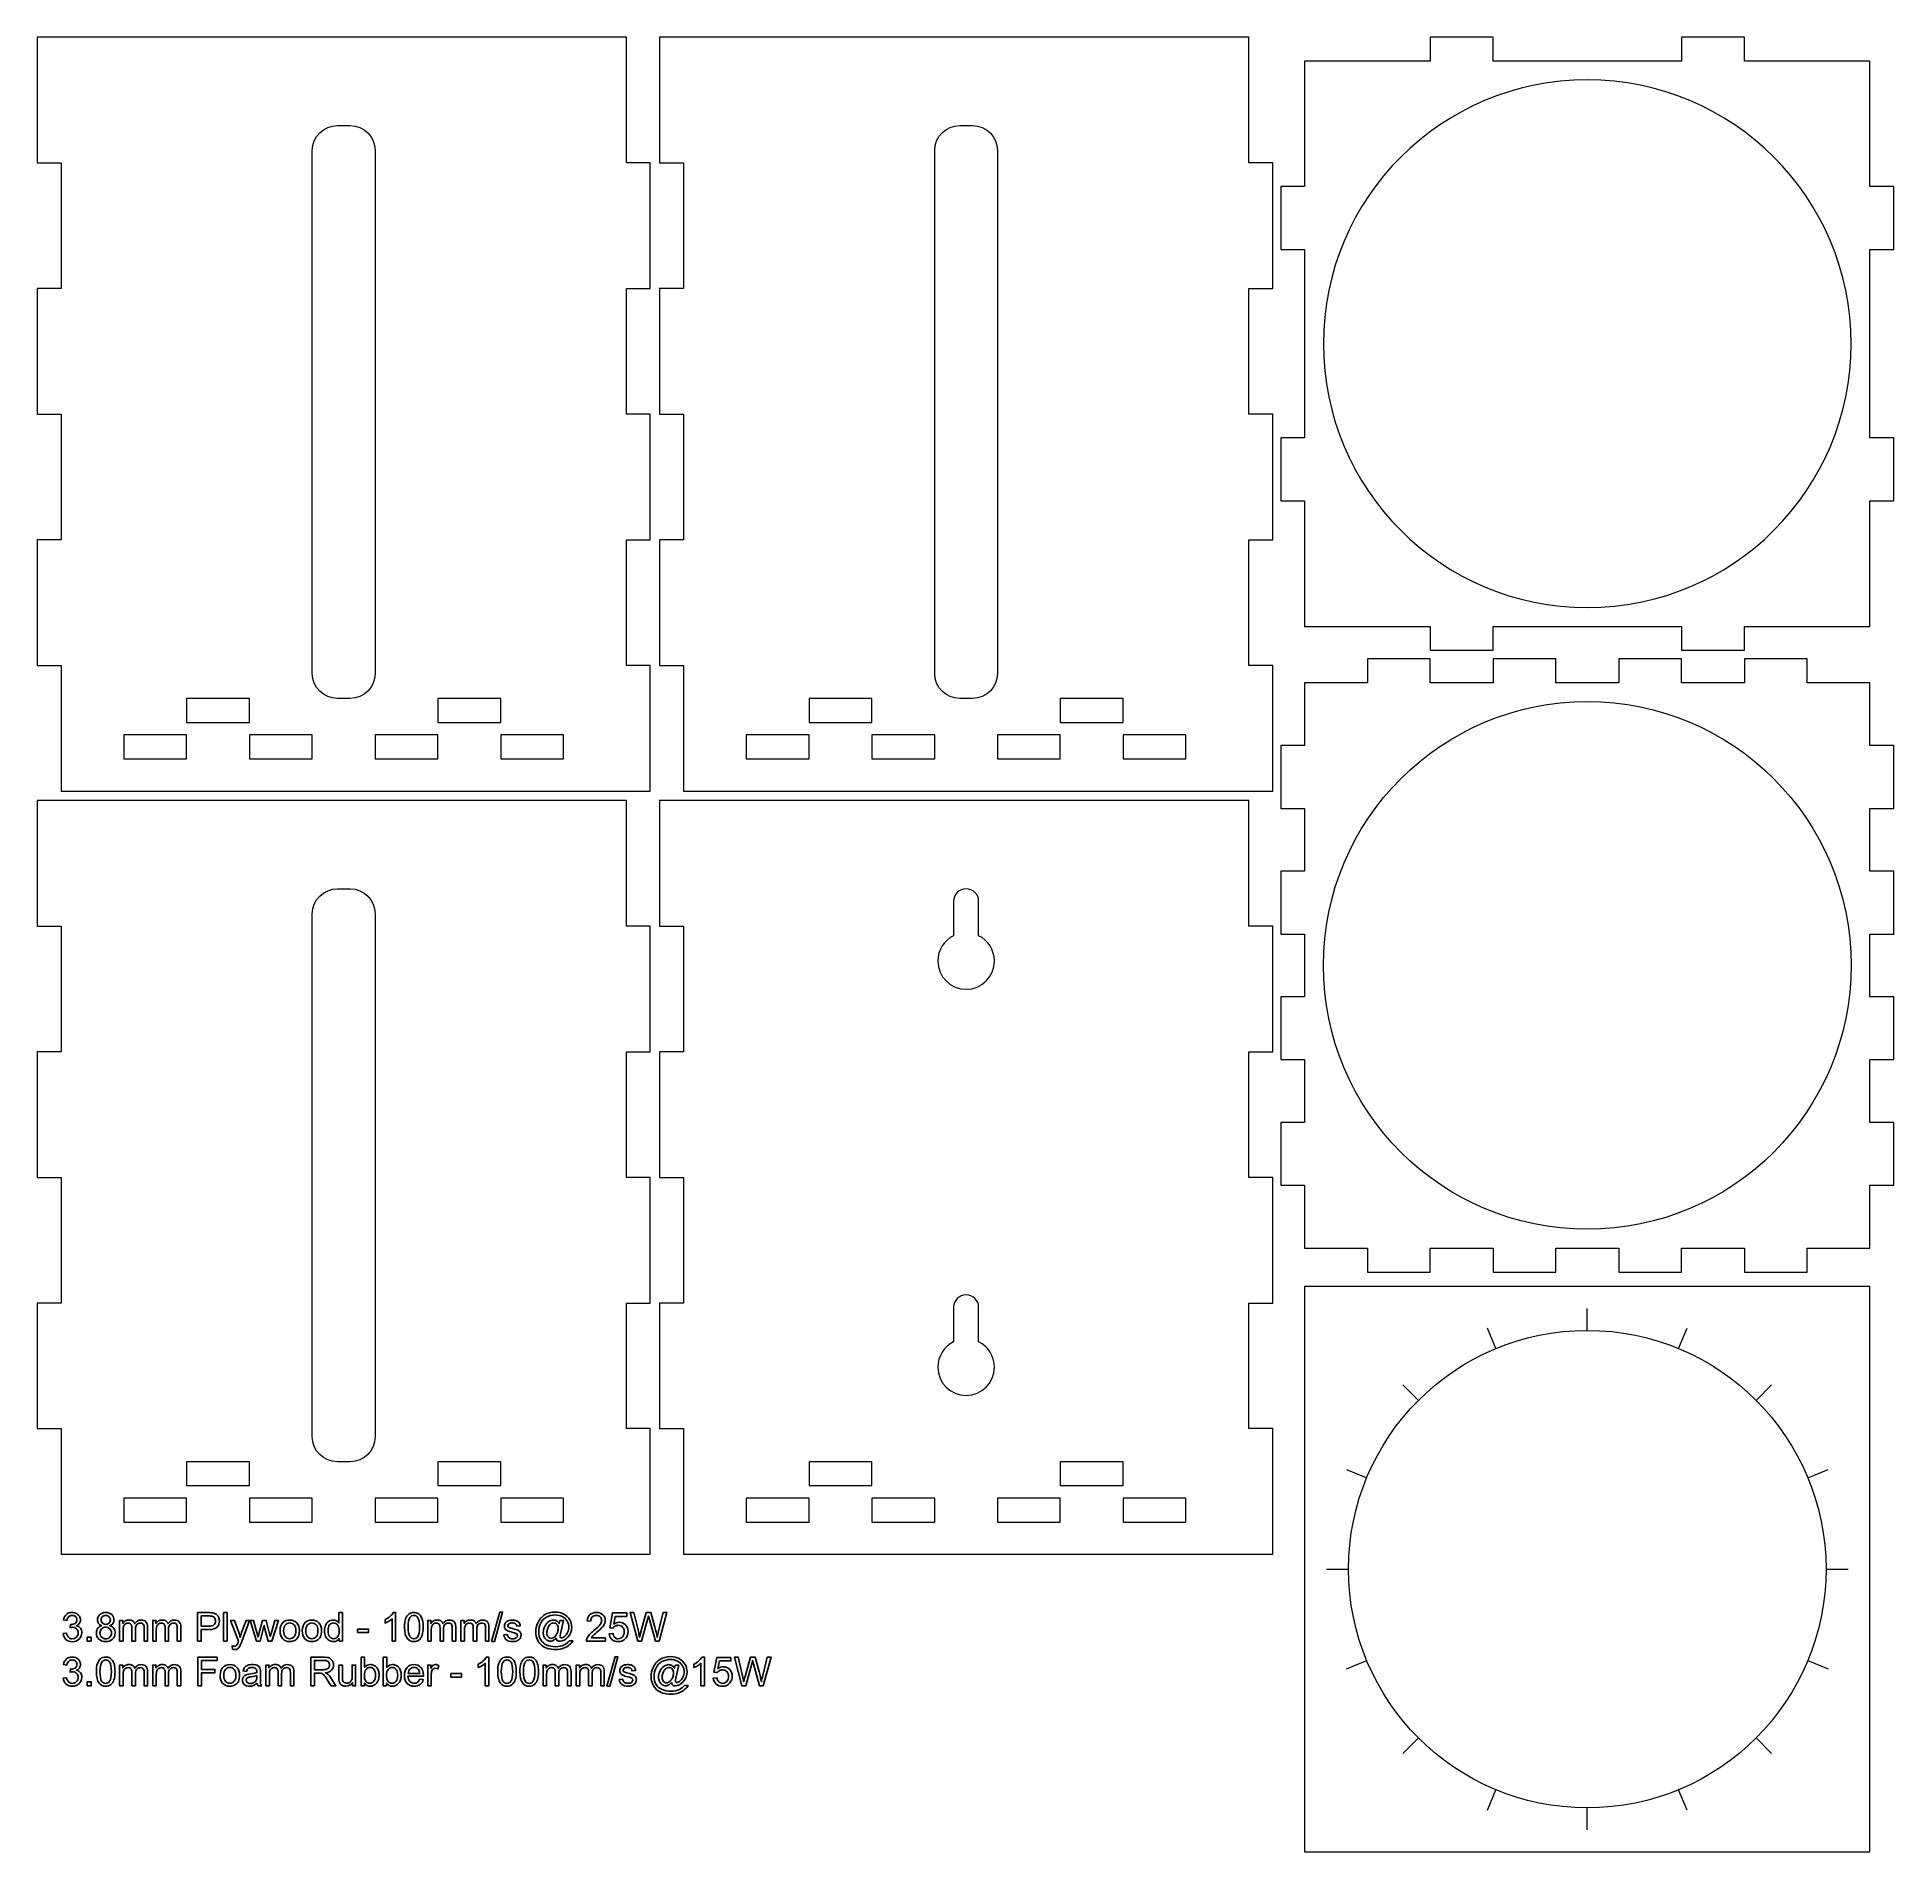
# Model space of a CAD drawing. Header units: millimetres. Extents: x -148 to 148, y -142 to 147.
import ezdxf

# ---------------------------------------------------------------- set-up
doc = ezdxf.new("R2010")
doc.units = ezdxf.units.MM
doc.header["$MEASUREMENT"] = 0
doc.layers.add('Ebene 1', color=7, linetype='Continuous')

msp = doc.modelspace()

# ---------------------------------------------------------------- linework, layer by layer
at = {"layer": 'Ebene 1', "color": 250, "lineweight": 20}
for points in [[(-123.7372, 37.9005), (-113.7372, 37.9005), (-113.7372, 41.7005), (-123.7372, 41.7005), (-123.7372, 37.9005)], [(-83.7372, 37.9005), (-73.7372, 37.9005), (-73.7372, 41.7005), (-83.7372, 41.7005), (-83.7372, 37.9005)], [(-24.6771, 37.9005), (-14.6771, 37.9005), (-14.6771, 41.7005), (-24.6771, 41.7005), (-24.6771, 37.9005)], [(15.3229, 37.9005), (25.3229, 37.9005), (25.3229, 41.7005), (15.3229, 41.7005), (15.3229, 37.9005)], [(-133.7372, 32.1005), (-123.7372, 32.1005), (-123.7372, 35.9005), (-133.7372, 35.9005), (-133.7372, 32.1005)], [(-113.7372, 32.1005), (-103.7372, 32.1005), (-103.7372, 35.9005), (-113.7372, 35.9005), (-113.7372, 32.1005)], [(-93.7372, 32.1005), (-83.7372, 32.1005), (-83.7372, 35.9005), (-93.7372, 35.9005), (-93.7372, 32.1005)], [(-73.7372, 32.1005), (-63.7372, 32.1005), (-63.7372, 35.9005), (-73.7372, 35.9005), (-73.7372, 32.1005)], [(-34.6771, 32.1005), (-24.6771, 32.1005), (-24.6771, 35.9005), (-34.6771, 35.9005), (-34.6771, 32.1005)], [(-14.6771, 32.1005), (-4.6771, 32.1005), (-4.6771, 35.9005), (-14.6771, 35.9005), (-14.6771, 32.1005)], [(5.3229, 32.1005), (15.3229, 32.1005), (15.3229, 35.9005), (5.3229, 35.9005), (5.3229, 32.1005)], [(25.3229, 32.1005), (35.3229, 32.1005), (35.3229, 35.9005), (25.3229, 35.9005), (25.3229, 32.1005)], [(-123.7372, -83.5895), (-113.7372, -83.5895), (-113.7372, -79.7895), (-123.7372, -79.7895), (-123.7372, -83.5895)], [(-83.7372, -83.5895), (-73.7372, -83.5895), (-73.7372, -79.7895), (-83.7372, -79.7895), (-83.7372, -83.5895)], [(-24.6771, -83.5895), (-14.6771, -83.5895), (-14.6771, -79.7895), (-24.6771, -79.7895), (-24.6771, -83.5895)], [(15.3229, -83.5895), (25.3229, -83.5895), (25.3229, -79.7895), (15.3229, -79.7895), (15.3229, -83.5895)], [(-133.7372, -89.3895), (-123.7372, -89.3895), (-123.7372, -85.5895), (-133.7372, -85.5895), (-133.7372, -89.3895)], [(-113.7372, -89.3895), (-103.7372, -89.3895), (-103.7372, -85.5895), (-113.7372, -85.5895), (-113.7372, -89.3895)], [(-93.7372, -89.3895), (-83.7372, -89.3895), (-83.7372, -85.5895), (-93.7372, -85.5895), (-93.7372, -89.3895)], [(-73.7372, -89.3895), (-63.7372, -89.3895), (-63.7372, -85.5895), (-73.7372, -85.5895), (-73.7372, -89.3895)], [(-34.6771, -89.3895), (-24.6771, -89.3895), (-24.6771, -85.5895), (-34.6771, -85.5895), (-34.6771, -89.3895)], [(-14.6771, -89.3895), (-4.6771, -89.3895), (-4.6771, -85.5895), (-14.6771, -85.5895), (-14.6771, -89.3895)], [(5.3229, -89.3895), (15.3229, -89.3895), (15.3229, -85.5895), (5.3229, -85.5895), (5.3229, -89.3895)], [(25.3229, -89.3895), (35.3229, -89.3895), (35.3229, -85.5895), (25.3229, -85.5895), (25.3229, -89.3895)]]:
    msp.add_lwpolyline(points, close=True, dxfattribs=at)
at = {"layer": 'Ebene 1', "color": 242, "lineweight": 20}
msp.add_lwpolyline([(54.1943, -141.8813), (144.1943, -141.8813), (144.1943, -51.8813), (54.1943, -51.8813), (54.1943, -141.8813)], close=True, dxfattribs=at)
at = {"layer": 'Ebene 1', "color": 250, "lineweight": 20}
msp.add_ellipse((99.1943, -0.7846), major_axis=(0, 42), ratio=1, dxfattribs=at)
at = {"layer": 'Ebene 1', "color": 242, "lineweight": 20}
msp.add_ellipse((99.1943, -96.8813), major_axis=(0, 38), ratio=1, dxfattribs=at)
at = {"layer": 'Ebene 1', "color": 250, "lineweight": 20}
for points, knots in [([(-147.5372, 146.972), (-147.5372, 146.972), (-53.7372, 146.972), (-53.7372, 146.972), (-53.7372, 146.972), (-53.7372, 146.972), (-53.7372, 126.972), (-53.7372, 126.972), (-53.7372, 126.972), (-53.7372, 126.972), (-49.9372, 126.972), (-49.9372, 126.972), (-49.9372, 126.972), (-49.9372, 126.972), (-49.9372, 106.972), (-49.9372, 106.972), (-49.9372, 106.972), (-49.9372, 106.972), (-53.7372, 106.972), (-53.7372, 106.972), (-53.7372, 106.972), (-53.7372, 106.972), (-53.7372, 86.972), (-53.7372, 86.972), (-53.7372, 86.972), (-53.7372, 86.972), (-49.9372, 86.972), (-49.9372, 86.972), (-49.9372, 86.972), (-49.9372, 86.972), (-49.9372, 66.972), (-49.9372, 66.972), (-49.9372, 66.972), (-49.9372, 66.972), (-53.7372, 66.972), (-53.7372, 66.972), (-53.7372, 66.972), (-53.7372, 66.972), (-53.7372, 46.972), (-53.7372, 46.972), (-53.7372, 46.972), (-53.7372, 46.972), (-49.9372, 46.972), (-49.9372, 46.972), (-49.9372, 46.972), (-49.9372, 46.972), (-49.9372, 26.972), (-49.9372, 26.972), (-49.9372, 26.972), (-49.9372, 26.972), (-143.7372, 26.972), (-143.7372, 26.972), (-143.7372, 26.972), (-143.7372, 26.972), (-143.7372, 46.972), (-143.7372, 46.972), (-143.7372, 46.972), (-143.7372, 46.972), (-147.5372, 46.972), (-147.5372, 46.972), (-147.5372, 46.972), (-147.5372, 46.972), (-147.5372, 66.972), (-147.5372, 66.972), (-147.5372, 66.972), (-147.5372, 66.972), (-143.7372, 66.972), (-143.7372, 66.972), (-143.7372, 66.972), (-143.7372, 66.972), (-143.7372, 86.972), (-143.7372, 86.972), (-143.7372, 86.972), (-143.7372, 86.972), (-147.5372, 86.972), (-147.5372, 86.972), (-147.5372, 86.972), (-147.5372, 86.972), (-147.5372, 106.972), (-147.5372, 106.972), (-147.5372, 106.972), (-147.5372, 106.972), (-143.7372, 106.972), (-143.7372, 106.972), (-143.7372, 106.972), (-143.7372, 106.972), (-143.7372, 126.972), (-143.7372, 126.972), (-143.7372, 126.972), (-143.7372, 126.972), (-147.5372, 126.972), (-147.5372, 126.972), (-147.5372, 126.972), (-147.5372, 126.972), (-147.5372, 146.972), (-147.5372, 146.972)], [0, 0, 0, 0, 0.04, 0.04, 0.04, 0.04, 0.08, 0.08, 0.08, 0.08, 0.12, 0.12, 0.12, 0.12, 0.16, 0.16, 0.16, 0.16, 0.2, 0.2, 0.2, 0.2, 0.24, 0.24, 0.24, 0.24, 0.28, 0.28, 0.28, 0.28, 0.32, 0.32, 0.32, 0.32, 0.36, 0.36, 0.36, 0.36, 0.4, 0.4, 0.4, 0.4, 0.44, 0.44, 0.44, 0.44, 0.48, 0.48, 0.48, 0.48, 0.52, 0.52, 0.52, 0.52, 0.56, 0.56, 0.56, 0.56, 0.6, 0.6, 0.6, 0.6, 0.64, 0.64, 0.64, 0.64, 0.68, 0.68, 0.68, 0.68, 0.72, 0.72, 0.72, 0.72, 0.76, 0.76, 0.76, 0.76, 0.8, 0.8, 0.8, 0.8, 0.84, 0.84, 0.84, 0.84, 0.88, 0.88, 0.88, 0.88, 0.92, 0.92, 0.92, 0.92, 1, 1, 1, 1]), ([(-48.4771, 146.972), (-48.4771, 146.972), (45.3229, 146.972), (45.3229, 146.972), (45.3229, 146.972), (45.3229, 146.972), (45.3229, 126.972), (45.3229, 126.972), (45.3229, 126.972), (45.3229, 126.972), (49.1229, 126.972), (49.1229, 126.972), (49.1229, 126.972), (49.1229, 126.972), (49.1229, 106.972), (49.1229, 106.972), (49.1229, 106.972), (49.1229, 106.972), (45.3229, 106.972), (45.3229, 106.972), (45.3229, 106.972), (45.3229, 106.972), (45.3229, 86.972), (45.3229, 86.972), (45.3229, 86.972), (45.3229, 86.972), (49.1229, 86.972), (49.1229, 86.972), (49.1229, 86.972), (49.1229, 86.972), (49.1229, 66.972), (49.1229, 66.972), (49.1229, 66.972), (49.1229, 66.972), (45.3229, 66.972), (45.3229, 66.972), (45.3229, 66.972), (45.3229, 66.972), (45.3229, 46.972), (45.3229, 46.972), (45.3229, 46.972), (45.3229, 46.972), (49.1229, 46.972), (49.1229, 46.972), (49.1229, 46.972), (49.1229, 46.972), (49.1229, 26.972), (49.1229, 26.972), (49.1229, 26.972), (49.1229, 26.972), (-44.6771, 26.972), (-44.6771, 26.972), (-44.6771, 26.972), (-44.6771, 26.972), (-44.6771, 46.972), (-44.6771, 46.972), (-44.6771, 46.972), (-44.6771, 46.972), (-48.4771, 46.972), (-48.4771, 46.972), (-48.4771, 46.972), (-48.4771, 46.972), (-48.4771, 66.972), (-48.4771, 66.972), (-48.4771, 66.972), (-48.4771, 66.972), (-44.6771, 66.972), (-44.6771, 66.972), (-44.6771, 66.972), (-44.6771, 66.972), (-44.6771, 86.972), (-44.6771, 86.972), (-44.6771, 86.972), (-44.6771, 86.972), (-48.4771, 86.972), (-48.4771, 86.972), (-48.4771, 86.972), (-48.4771, 86.972), (-48.4771, 106.972), (-48.4771, 106.972), (-48.4771, 106.972), (-48.4771, 106.972), (-44.6771, 106.972), (-44.6771, 106.972), (-44.6771, 106.972), (-44.6771, 106.972), (-44.6771, 126.972), (-44.6771, 126.972), (-44.6771, 126.972), (-44.6771, 126.972), (-48.4771, 126.972), (-48.4771, 126.972), (-48.4771, 126.972), (-48.4771, 126.972), (-48.4771, 146.972), (-48.4771, 146.972)], [0, 0, 0, 0, 0.04, 0.04, 0.04, 0.04, 0.08, 0.08, 0.08, 0.08, 0.12, 0.12, 0.12, 0.12, 0.16, 0.16, 0.16, 0.16, 0.2, 0.2, 0.2, 0.2, 0.24, 0.24, 0.24, 0.24, 0.28, 0.28, 0.28, 0.28, 0.32, 0.32, 0.32, 0.32, 0.36, 0.36, 0.36, 0.36, 0.4, 0.4, 0.4, 0.4, 0.44, 0.44, 0.44, 0.44, 0.48, 0.48, 0.48, 0.48, 0.52, 0.52, 0.52, 0.52, 0.56, 0.56, 0.56, 0.56, 0.6, 0.6, 0.6, 0.6, 0.64, 0.64, 0.64, 0.64, 0.68, 0.68, 0.68, 0.68, 0.72, 0.72, 0.72, 0.72, 0.76, 0.76, 0.76, 0.76, 0.8, 0.8, 0.8, 0.8, 0.84, 0.84, 0.84, 0.84, 0.88, 0.88, 0.88, 0.88, 0.92, 0.92, 0.92, 0.92, 1, 1, 1, 1]), ([(54.1944, 143.172), (54.1944, 143.172), (74.1944, 143.172), (74.1944, 143.172), (74.1944, 143.172), (74.1944, 143.172), (74.1944, 146.972), (74.1944, 146.972), (74.1944, 146.972), (74.1944, 146.972), (84.1944, 146.972), (84.1944, 146.972), (84.1944, 146.972), (84.1944, 146.972), (84.1944, 143.172), (84.1944, 143.172), (84.1944, 143.172), (84.1944, 143.172), (114.1944, 143.172), (114.1944, 143.172), (114.1944, 143.172), (114.1944, 143.172), (114.1944, 146.972), (114.1944, 146.972), (114.1944, 146.972), (114.1944, 146.972), (124.1944, 146.972), (124.1944, 146.972), (124.1944, 146.972), (124.1944, 146.972), (124.1944, 143.172), (124.1944, 143.172), (124.1944, 143.172), (124.1944, 143.172), (144.1944, 143.172), (144.1944, 143.172), (144.1944, 143.172), (144.1944, 143.172), (144.1944, 123.172), (144.1944, 123.172), (144.1944, 123.172), (144.1944, 123.172), (147.9944, 123.172), (147.9944, 123.172), (147.9944, 123.172), (147.9944, 123.172), (147.9944, 113.172), (147.9944, 113.172), (147.9944, 113.172), (147.9944, 113.172), (144.1944, 113.172), (144.1944, 113.172), (144.1944, 113.172), (144.1944, 113.172), (144.1944, 83.172), (144.1944, 83.172), (144.1944, 83.172), (144.1944, 83.172), (147.9944, 83.172), (147.9944, 83.172), (147.9944, 83.172), (147.9944, 83.172), (147.9944, 73.172), (147.9944, 73.172), (147.9944, 73.172), (147.9944, 73.172), (144.1944, 73.172), (144.1944, 73.172), (144.1944, 73.172), (144.1944, 73.172), (144.1944, 53.172), (144.1944, 53.172), (144.1944, 53.172), (144.1944, 53.172), (124.1944, 53.172), (124.1944, 53.172), (124.1944, 53.172), (124.1944, 53.172), (124.1944, 49.372), (124.1944, 49.372), (124.1944, 49.372), (124.1944, 49.372), (114.1944, 49.372), (114.1944, 49.372), (114.1944, 49.372), (114.1944, 49.372), (114.1944, 53.172), (114.1944, 53.172), (114.1944, 53.172), (114.1944, 53.172), (84.1944, 53.172), (84.1944, 53.172), (84.1944, 53.172), (84.1944, 53.172), (84.1944, 49.372), (84.1944, 49.372), (84.1944, 49.372), (84.1944, 49.372), (74.1944, 49.372), (74.1944, 49.372), (74.1944, 49.372), (74.1944, 49.372), (74.1944, 53.172), (74.1944, 53.172), (74.1944, 53.172), (74.1944, 53.172), (54.1944, 53.172), (54.1944, 53.172), (54.1944, 53.172), (54.1944, 53.172), (54.1944, 73.172), (54.1944, 73.172), (54.1944, 73.172), (54.1944, 73.172), (50.3944, 73.172), (50.3944, 73.172), (50.3944, 73.172), (50.3944, 73.172), (50.3944, 83.172), (50.3944, 83.172), (50.3944, 83.172), (50.3944, 83.172), (54.1944, 83.172), (54.1944, 83.172), (54.1944, 83.172), (54.1944, 83.172), (54.1944, 113.172), (54.1944, 113.172), (54.1944, 113.172), (54.1944, 113.172), (50.3944, 113.172), (50.3944, 113.172), (50.3944, 113.172), (50.3944, 113.172), (50.3944, 123.172), (50.3944, 123.172), (50.3944, 123.172), (50.3944, 123.172), (54.1944, 123.172), (54.1944, 123.172), (54.1944, 123.172), (54.1944, 123.172), (54.1944, 143.172), (54.1944, 143.172)], [0, 0, 0, 0, 0.02702703, 0.02702703, 0.02702703, 0.02702703, 0.05405405, 0.05405405, 0.05405405, 0.05405405, 0.08108108, 0.08108108, 0.08108108, 0.08108108, 0.10810811, 0.10810811, 0.10810811, 0.10810811, 0.13513514, 0.13513514, 0.13513514, 0.13513514, 0.16216216, 0.16216216, 0.16216216, 0.16216216, 0.18918919, 0.18918919, 0.18918919, 0.18918919, 0.21621622, 0.21621622, 0.21621622, 0.21621622, 0.24324324, 0.24324324, 0.24324324, 0.24324324, 0.27027027, 0.27027027, 0.27027027, 0.27027027, 0.2972973, 0.2972973, 0.2972973, 0.2972973, 0.32432432, 0.32432432, 0.32432432, 0.32432432, 0.35135135, 0.35135135, 0.35135135, 0.35135135, 0.37837838, 0.37837838, 0.37837838, 0.37837838, 0.40540541, 0.40540541, 0.40540541, 0.40540541, 0.43243243, 0.43243243, 0.43243243, 0.43243243, 0.45945946, 0.45945946, 0.45945946, 0.45945946, 0.48648649, 0.48648649, 0.48648649, 0.48648649, 0.51351351, 0.51351351, 0.51351351, 0.51351351, 0.54054054, 0.54054054, 0.54054054, 0.54054054, 0.56756757, 0.56756757, 0.56756757, 0.56756757, 0.59459459, 0.59459459, 0.59459459, 0.59459459, 0.62162162, 0.62162162, 0.62162162, 0.62162162, 0.64864865, 0.64864865, 0.64864865, 0.64864865, 0.67567568, 0.67567568, 0.67567568, 0.67567568, 0.7027027, 0.7027027, 0.7027027, 0.7027027, 0.72972973, 0.72972973, 0.72972973, 0.72972973, 0.75675676, 0.75675676, 0.75675676, 0.75675676, 0.78378378, 0.78378378, 0.78378378, 0.78378378, 0.81081081, 0.81081081, 0.81081081, 0.81081081, 0.83783784, 0.83783784, 0.83783784, 0.83783784, 0.86486486, 0.86486486, 0.86486486, 0.86486486, 0.89189189, 0.89189189, 0.89189189, 0.89189189, 0.91891892, 0.91891892, 0.91891892, 0.91891892, 0.94594595, 0.94594595, 0.94594595, 0.94594595, 1, 1, 1, 1]), ([(99.1944, 140.172), (122.3904, 140.172), (141.1944, 121.368), (141.1944, 98.172), (141.1944, 98.172), (141.1944, 74.976), (122.3904, 56.172), (99.1944, 56.172), (99.1944, 56.172), (75.9984, 56.172), (57.1944, 74.976), (57.1944, 98.172), (57.1944, 98.172), (57.1944, 121.368), (75.9984, 140.172), (99.1944, 140.172)], [0, 0, 0, 0, 0.2, 0.2, 0.2, 0.2, 0.4, 0.4, 0.4, 0.4, 0.6, 0.6, 0.6, 0.6, 1, 1, 1, 1]), ([(-99.7373, 41.7005), (-99.7373, 41.7005), (-97.7371, 41.7005), (-97.7371, 41.7005), (-97.7371, 41.7005), (-95.5372, 41.7005), (-93.7372, 43.5005), (-93.7372, 45.7005), (-93.7372, 45.7005), (-93.7372, 45.7005), (-93.7372, 128.9083), (-93.7372, 128.9083), (-93.7372, 128.9083), (-93.7372, 131.1083), (-95.5372, 132.9083), (-97.7371, 132.9083), (-97.7371, 132.9083), (-97.7371, 132.9083), (-99.7373, 132.9083), (-99.7373, 132.9083), (-99.7373, 132.9083), (-101.9372, 132.9083), (-103.7372, 131.1083), (-103.7372, 128.9083), (-103.7372, 128.9083), (-103.7372, 128.9083), (-103.7372, 45.7005), (-103.7372, 45.7005), (-103.7372, 45.7005), (-103.7372, 43.5005), (-101.9372, 41.7005), (-99.7373, 41.7005)], [0, 0, 0, 0, 0.11111111, 0.11111111, 0.11111111, 0.11111111, 0.22222222, 0.22222222, 0.22222222, 0.22222222, 0.33333333, 0.33333333, 0.33333333, 0.33333333, 0.44444444, 0.44444444, 0.44444444, 0.44444444, 0.55555556, 0.55555556, 0.55555556, 0.55555556, 0.66666667, 0.66666667, 0.66666667, 0.66666667, 0.77777778, 0.77777778, 0.77777778, 0.77777778, 1, 1, 1, 1]), ([(-0.6772, 41.7005), (-0.6772, 41.7005), (1.323, 41.7005), (1.323, 41.7005), (1.323, 41.7005), (3.5229, 41.7005), (5.3229, 43.5005), (5.3229, 45.7005), (5.3229, 45.7005), (5.3229, 45.7005), (5.3229, 128.9083), (5.3229, 128.9083), (5.3229, 128.9083), (5.3229, 131.1083), (3.5229, 132.9083), (1.323, 132.9083), (1.323, 132.9083), (1.323, 132.9083), (-0.6772, 132.9083), (-0.6772, 132.9083), (-0.6772, 132.9083), (-2.8771, 132.9083), (-4.6771, 131.1083), (-4.6771, 128.9083), (-4.6771, 128.9083), (-4.6771, 128.9083), (-4.6771, 45.7005), (-4.6771, 45.7005), (-4.6771, 45.7005), (-4.6771, 43.5005), (-2.8771, 41.7005), (-0.6772, 41.7005)], [0, 0, 0, 0, 0.11111111, 0.11111111, 0.11111111, 0.11111111, 0.22222222, 0.22222222, 0.22222222, 0.22222222, 0.33333333, 0.33333333, 0.33333333, 0.33333333, 0.44444444, 0.44444444, 0.44444444, 0.44444444, 0.55555556, 0.55555556, 0.55555556, 0.55555556, 0.66666667, 0.66666667, 0.66666667, 0.66666667, 0.77777778, 0.77777778, 0.77777778, 0.77777778, 1, 1, 1, 1]), ([(54.1943, 44.2154), (54.1943, 44.2154), (64.1943, 44.2154), (64.1943, 44.2154), (64.1943, 44.2154), (64.1943, 44.2154), (64.1943, 48.0154), (64.1943, 48.0154), (64.1943, 48.0154), (64.1943, 48.0154), (74.1943, 48.0154), (74.1943, 48.0154), (74.1943, 48.0154), (74.1943, 48.0154), (74.1943, 44.2154), (74.1943, 44.2154), (74.1943, 44.2154), (74.1943, 44.2154), (84.1943, 44.2154), (84.1943, 44.2154), (84.1943, 44.2154), (84.1943, 44.2154), (84.1943, 48.0154), (84.1943, 48.0154), (84.1943, 48.0154), (84.1943, 48.0154), (94.1943, 48.0154), (94.1943, 48.0154), (94.1943, 48.0154), (94.1943, 48.0154), (94.1943, 44.2154), (94.1943, 44.2154), (94.1943, 44.2154), (94.1943, 44.2154), (104.1943, 44.2154), (104.1943, 44.2154), (104.1943, 44.2154), (104.1943, 44.2154), (104.1943, 48.0154), (104.1943, 48.0154), (104.1943, 48.0154), (104.1943, 48.0154), (114.1943, 48.0154), (114.1943, 48.0154), (114.1943, 48.0154), (114.1943, 48.0154), (114.1943, 44.2154), (114.1943, 44.2154), (114.1943, 44.2154), (114.1943, 44.2154), (124.1943, 44.2154), (124.1943, 44.2154), (124.1943, 44.2154), (124.1943, 44.2154), (124.1943, 48.0154), (124.1943, 48.0154), (124.1943, 48.0154), (124.1943, 48.0154), (134.1943, 48.0154), (134.1943, 48.0154), (134.1943, 48.0154), (134.1943, 48.0154), (134.1943, 44.2154), (134.1943, 44.2154), (134.1943, 44.2154), (134.1943, 44.2154), (144.1943, 44.2154), (144.1943, 44.2154), (144.1943, 44.2154), (144.1943, 44.2154), (144.1943, 34.2154), (144.1943, 34.2154), (144.1943, 34.2154), (144.1943, 34.2154), (147.9943, 34.2154), (147.9943, 34.2154), (147.9943, 34.2154), (147.9943, 34.2154), (147.9943, 24.2154), (147.9943, 24.2154), (147.9943, 24.2154), (147.9943, 24.2154), (144.1943, 24.2154), (144.1943, 24.2154), (144.1943, 24.2154), (144.1943, 24.2154), (144.1943, 14.2154), (144.1943, 14.2154), (144.1943, 14.2154), (144.1943, 14.2154), (147.9943, 14.2154), (147.9943, 14.2154), (147.9943, 14.2154), (147.9943, 14.2154), (147.9943, 4.2154), (147.9943, 4.2154), (147.9943, 4.2154), (147.9943, 4.2154), (144.1943, 4.2154), (144.1943, 4.2154), (144.1943, 4.2154), (144.1943, 4.2154), (144.1943, -5.7846), (144.1943, -5.7846), (144.1943, -5.7846), (144.1943, -5.7846), (147.9943, -5.7846), (147.9943, -5.7846), (147.9943, -5.7846), (147.9943, -5.7846), (147.9943, -15.7846), (147.9943, -15.7846), (147.9943, -15.7846), (147.9943, -15.7846), (144.1943, -15.7846), (144.1943, -15.7846), (144.1943, -15.7846), (144.1943, -15.7846), (144.1943, -25.7846), (144.1943, -25.7846), (144.1943, -25.7846), (144.1943, -25.7846), (147.9943, -25.7846), (147.9943, -25.7846), (147.9943, -25.7846), (147.9943, -25.7846), (147.9943, -35.7846), (147.9943, -35.7846), (147.9943, -35.7846), (147.9943, -35.7846), (144.1943, -35.7846), (144.1943, -35.7846), (144.1943, -35.7846), (144.1943, -35.7846), (144.1943, -45.7846), (144.1943, -45.7846), (144.1943, -45.7846), (144.1943, -45.7846), (134.1943, -45.7846), (134.1943, -45.7846), (134.1943, -45.7846), (134.1943, -45.7846), (134.1943, -49.5846), (134.1943, -49.5846), (134.1943, -49.5846), (134.1943, -49.5846), (124.1943, -49.5846), (124.1943, -49.5846), (124.1943, -49.5846), (124.1943, -49.5846), (124.1943, -45.7846), (124.1943, -45.7846), (124.1943, -45.7846), (124.1943, -45.7846), (114.1943, -45.7846), (114.1943, -45.7846), (114.1943, -45.7846), (114.1943, -45.7846), (114.1943, -49.5846), (114.1943, -49.5846), (114.1943, -49.5846), (114.1943, -49.5846), (104.1943, -49.5846), (104.1943, -49.5846), (104.1943, -49.5846), (104.1943, -49.5846), (104.1943, -45.7846), (104.1943, -45.7846), (104.1943, -45.7846), (104.1943, -45.7846), (94.1943, -45.7846), (94.1943, -45.7846), (94.1943, -45.7846), (94.1943, -45.7846), (94.1943, -49.5846), (94.1943, -49.5846), (94.1943, -49.5846), (94.1943, -49.5846), (84.1943, -49.5846), (84.1943, -49.5846), (84.1943, -49.5846), (84.1943, -49.5846), (84.1943, -45.7846), (84.1943, -45.7846), (84.1943, -45.7846), (84.1943, -45.7846), (74.1943, -45.7846), (74.1943, -45.7846), (74.1943, -45.7846), (74.1943, -45.7846), (74.1943, -49.5846), (74.1943, -49.5846), (74.1943, -49.5846), (74.1943, -49.5846), (64.1943, -49.5846), (64.1943, -49.5846), (64.1943, -49.5846), (64.1943, -49.5846), (64.1943, -45.7846), (64.1943, -45.7846), (64.1943, -45.7846), (64.1943, -45.7846), (54.1943, -45.7846), (54.1943, -45.7846), (54.1943, -45.7846), (54.1943, -45.7846), (54.1943, -35.7846), (54.1943, -35.7846), (54.1943, -35.7846), (54.1943, -35.7846), (50.3943, -35.7846), (50.3943, -35.7846), (50.3943, -35.7846), (50.3943, -35.7846), (50.3943, -25.7846), (50.3943, -25.7846), (50.3943, -25.7846), (50.3943, -25.7846), (54.1943, -25.7846), (54.1943, -25.7846), (54.1943, -25.7846), (54.1943, -25.7846), (54.1943, -15.7846), (54.1943, -15.7846), (54.1943, -15.7846), (54.1943, -15.7846), (50.3943, -15.7846), (50.3943, -15.7846), (50.3943, -15.7846), (50.3943, -15.7846), (50.3943, -5.7846), (50.3943, -5.7846), (50.3943, -5.7846), (50.3943, -5.7846), (54.1943, -5.7846), (54.1943, -5.7846), (54.1943, -5.7846), (54.1943, -5.7846), (54.1943, 4.2154), (54.1943, 4.2154), (54.1943, 4.2154), (54.1943, 4.2154), (50.3943, 4.2154), (50.3943, 4.2154), (50.3943, 4.2154), (50.3943, 4.2154), (50.3943, 14.2154), (50.3943, 14.2154), (50.3943, 14.2154), (50.3943, 14.2154), (54.1943, 14.2154), (54.1943, 14.2154), (54.1943, 14.2154), (54.1943, 14.2154), (54.1943, 24.2154), (54.1943, 24.2154), (54.1943, 24.2154), (54.1943, 24.2154), (50.3943, 24.2154), (50.3943, 24.2154), (50.3943, 24.2154), (50.3943, 24.2154), (50.3943, 34.2154), (50.3943, 34.2154), (50.3943, 34.2154), (50.3943, 34.2154), (54.1943, 34.2154), (54.1943, 34.2154), (54.1943, 34.2154), (54.1943, 34.2154), (54.1943, 44.2154), (54.1943, 44.2154)], [0, 0, 0, 0, 0.01449275, 0.01449275, 0.01449275, 0.01449275, 0.02898551, 0.02898551, 0.02898551, 0.02898551, 0.04347826, 0.04347826, 0.04347826, 0.04347826, 0.05797101, 0.05797101, 0.05797101, 0.05797101, 0.07246377, 0.07246377, 0.07246377, 0.07246377, 0.08695652, 0.08695652, 0.08695652, 0.08695652, 0.10144928, 0.10144928, 0.10144928, 0.10144928, 0.11594203, 0.11594203, 0.11594203, 0.11594203, 0.13043478, 0.13043478, 0.13043478, 0.13043478, 0.14492754, 0.14492754, 0.14492754, 0.14492754, 0.15942029, 0.15942029, 0.15942029, 0.15942029, 0.17391304, 0.17391304, 0.17391304, 0.17391304, 0.1884058, 0.1884058, 0.1884058, 0.1884058, 0.20289855, 0.20289855, 0.20289855, 0.20289855, 0.2173913, 0.2173913, 0.2173913, 0.2173913, 0.23188406, 0.23188406, 0.23188406, 0.23188406, 0.24637681, 0.24637681, 0.24637681, 0.24637681, 0.26086957, 0.26086957, 0.26086957, 0.26086957, 0.27536232, 0.27536232, 0.27536232, 0.27536232, 0.28985507, 0.28985507, 0.28985507, 0.28985507, 0.30434783, 0.30434783, 0.30434783, 0.30434783, 0.31884058, 0.31884058, 0.31884058, 0.31884058, 0.33333333, 0.33333333, 0.33333333, 0.33333333, 0.34782609, 0.34782609, 0.34782609, 0.34782609, 0.36231884, 0.36231884, 0.36231884, 0.36231884, 0.37681159, 0.37681159, 0.37681159, 0.37681159, 0.39130435, 0.39130435, 0.39130435, 0.39130435, 0.4057971, 0.4057971, 0.4057971, 0.4057971, 0.42028986, 0.42028986, 0.42028986, 0.42028986, 0.43478261, 0.43478261, 0.43478261, 0.43478261, 0.44927536, 0.44927536, 0.44927536, 0.44927536, 0.46376812, 0.46376812, 0.46376812, 0.46376812, 0.47826087, 0.47826087, 0.47826087, 0.47826087, 0.49275362, 0.49275362, 0.49275362, 0.49275362, 0.50724638, 0.50724638, 0.50724638, 0.50724638, 0.52173913, 0.52173913, 0.52173913, 0.52173913, 0.53623188, 0.53623188, 0.53623188, 0.53623188, 0.55072464, 0.55072464, 0.55072464, 0.55072464, 0.56521739, 0.56521739, 0.56521739, 0.56521739, 0.57971014, 0.57971014, 0.57971014, 0.57971014, 0.5942029, 0.5942029, 0.5942029, 0.5942029, 0.60869565, 0.60869565, 0.60869565, 0.60869565, 0.62318841, 0.62318841, 0.62318841, 0.62318841, 0.63768116, 0.63768116, 0.63768116, 0.63768116, 0.65217391, 0.65217391, 0.65217391, 0.65217391, 0.66666667, 0.66666667, 0.66666667, 0.66666667, 0.68115942, 0.68115942, 0.68115942, 0.68115942, 0.69565217, 0.69565217, 0.69565217, 0.69565217, 0.71014493, 0.71014493, 0.71014493, 0.71014493, 0.72463768, 0.72463768, 0.72463768, 0.72463768, 0.73913043, 0.73913043, 0.73913043, 0.73913043, 0.75362319, 0.75362319, 0.75362319, 0.75362319, 0.76811594, 0.76811594, 0.76811594, 0.76811594, 0.7826087, 0.7826087, 0.7826087, 0.7826087, 0.79710145, 0.79710145, 0.79710145, 0.79710145, 0.8115942, 0.8115942, 0.8115942, 0.8115942, 0.82608696, 0.82608696, 0.82608696, 0.82608696, 0.84057971, 0.84057971, 0.84057971, 0.84057971, 0.85507246, 0.85507246, 0.85507246, 0.85507246, 0.86956522, 0.86956522, 0.86956522, 0.86956522, 0.88405797, 0.88405797, 0.88405797, 0.88405797, 0.89855072, 0.89855072, 0.89855072, 0.89855072, 0.91304348, 0.91304348, 0.91304348, 0.91304348, 0.92753623, 0.92753623, 0.92753623, 0.92753623, 0.94202899, 0.94202899, 0.94202899, 0.94202899, 0.95652174, 0.95652174, 0.95652174, 0.95652174, 0.97101449, 0.97101449, 0.97101449, 0.97101449, 1, 1, 1, 1]), ([(-147.5372, 25.482), (-147.5372, 25.482), (-53.7372, 25.482), (-53.7372, 25.482), (-53.7372, 25.482), (-53.7372, 25.482), (-53.7372, 5.482), (-53.7372, 5.482), (-53.7372, 5.482), (-53.7372, 5.482), (-49.9372, 5.482), (-49.9372, 5.482), (-49.9372, 5.482), (-49.9372, 5.482), (-49.9372, -14.518), (-49.9372, -14.518), (-49.9372, -14.518), (-49.9372, -14.518), (-53.7372, -14.518), (-53.7372, -14.518), (-53.7372, -14.518), (-53.7372, -14.518), (-53.7372, -34.518), (-53.7372, -34.518), (-53.7372, -34.518), (-53.7372, -34.518), (-49.9372, -34.518), (-49.9372, -34.518), (-49.9372, -34.518), (-49.9372, -34.518), (-49.9372, -54.518), (-49.9372, -54.518), (-49.9372, -54.518), (-49.9372, -54.518), (-53.7372, -54.518), (-53.7372, -54.518), (-53.7372, -54.518), (-53.7372, -54.518), (-53.7372, -74.518), (-53.7372, -74.518), (-53.7372, -74.518), (-53.7372, -74.518), (-49.9372, -74.518), (-49.9372, -74.518), (-49.9372, -74.518), (-49.9372, -74.518), (-49.9372, -94.518), (-49.9372, -94.518), (-49.9372, -94.518), (-49.9372, -94.518), (-143.7372, -94.518), (-143.7372, -94.518), (-143.7372, -94.518), (-143.7372, -94.518), (-143.7372, -74.518), (-143.7372, -74.518), (-143.7372, -74.518), (-143.7372, -74.518), (-147.5372, -74.518), (-147.5372, -74.518), (-147.5372, -74.518), (-147.5372, -74.518), (-147.5372, -54.518), (-147.5372, -54.518), (-147.5372, -54.518), (-147.5372, -54.518), (-143.7372, -54.518), (-143.7372, -54.518), (-143.7372, -54.518), (-143.7372, -54.518), (-143.7372, -34.518), (-143.7372, -34.518), (-143.7372, -34.518), (-143.7372, -34.518), (-147.5372, -34.518), (-147.5372, -34.518), (-147.5372, -34.518), (-147.5372, -34.518), (-147.5372, -14.518), (-147.5372, -14.518), (-147.5372, -14.518), (-147.5372, -14.518), (-143.7372, -14.518), (-143.7372, -14.518), (-143.7372, -14.518), (-143.7372, -14.518), (-143.7372, 5.482), (-143.7372, 5.482), (-143.7372, 5.482), (-143.7372, 5.482), (-147.5372, 5.482), (-147.5372, 5.482), (-147.5372, 5.482), (-147.5372, 5.482), (-147.5372, 25.482), (-147.5372, 25.482)], [0, 0, 0, 0, 0.04, 0.04, 0.04, 0.04, 0.08, 0.08, 0.08, 0.08, 0.12, 0.12, 0.12, 0.12, 0.16, 0.16, 0.16, 0.16, 0.2, 0.2, 0.2, 0.2, 0.24, 0.24, 0.24, 0.24, 0.28, 0.28, 0.28, 0.28, 0.32, 0.32, 0.32, 0.32, 0.36, 0.36, 0.36, 0.36, 0.4, 0.4, 0.4, 0.4, 0.44, 0.44, 0.44, 0.44, 0.48, 0.48, 0.48, 0.48, 0.52, 0.52, 0.52, 0.52, 0.56, 0.56, 0.56, 0.56, 0.6, 0.6, 0.6, 0.6, 0.64, 0.64, 0.64, 0.64, 0.68, 0.68, 0.68, 0.68, 0.72, 0.72, 0.72, 0.72, 0.76, 0.76, 0.76, 0.76, 0.8, 0.8, 0.8, 0.8, 0.84, 0.84, 0.84, 0.84, 0.88, 0.88, 0.88, 0.88, 0.92, 0.92, 0.92, 0.92, 1, 1, 1, 1]), ([(-48.4771, 25.482), (-48.4771, 25.482), (45.3229, 25.482), (45.3229, 25.482), (45.3229, 25.482), (45.3229, 25.482), (45.3229, 5.482), (45.3229, 5.482), (45.3229, 5.482), (45.3229, 5.482), (49.1229, 5.482), (49.1229, 5.482), (49.1229, 5.482), (49.1229, 5.482), (49.1229, -14.518), (49.1229, -14.518), (49.1229, -14.518), (49.1229, -14.518), (45.3229, -14.518), (45.3229, -14.518), (45.3229, -14.518), (45.3229, -14.518), (45.3229, -34.518), (45.3229, -34.518), (45.3229, -34.518), (45.3229, -34.518), (49.1229, -34.518), (49.1229, -34.518), (49.1229, -34.518), (49.1229, -34.518), (49.1229, -54.518), (49.1229, -54.518), (49.1229, -54.518), (49.1229, -54.518), (45.3229, -54.518), (45.3229, -54.518), (45.3229, -54.518), (45.3229, -54.518), (45.3229, -74.518), (45.3229, -74.518), (45.3229, -74.518), (45.3229, -74.518), (49.1229, -74.518), (49.1229, -74.518), (49.1229, -74.518), (49.1229, -74.518), (49.1229, -94.518), (49.1229, -94.518), (49.1229, -94.518), (49.1229, -94.518), (-44.6771, -94.518), (-44.6771, -94.518), (-44.6771, -94.518), (-44.6771, -94.518), (-44.6771, -74.518), (-44.6771, -74.518), (-44.6771, -74.518), (-44.6771, -74.518), (-48.4771, -74.518), (-48.4771, -74.518), (-48.4771, -74.518), (-48.4771, -74.518), (-48.4771, -54.518), (-48.4771, -54.518), (-48.4771, -54.518), (-48.4771, -54.518), (-44.6771, -54.518), (-44.6771, -54.518), (-44.6771, -54.518), (-44.6771, -54.518), (-44.6771, -34.518), (-44.6771, -34.518), (-44.6771, -34.518), (-44.6771, -34.518), (-48.4771, -34.518), (-48.4771, -34.518), (-48.4771, -34.518), (-48.4771, -34.518), (-48.4771, -14.518), (-48.4771, -14.518), (-48.4771, -14.518), (-48.4771, -14.518), (-44.6771, -14.518), (-44.6771, -14.518), (-44.6771, -14.518), (-44.6771, -14.518), (-44.6771, 5.482), (-44.6771, 5.482), (-44.6771, 5.482), (-44.6771, 5.482), (-48.4771, 5.482), (-48.4771, 5.482), (-48.4771, 5.482), (-48.4771, 5.482), (-48.4771, 25.482), (-48.4771, 25.482)], [0, 0, 0, 0, 0.04, 0.04, 0.04, 0.04, 0.08, 0.08, 0.08, 0.08, 0.12, 0.12, 0.12, 0.12, 0.16, 0.16, 0.16, 0.16, 0.2, 0.2, 0.2, 0.2, 0.24, 0.24, 0.24, 0.24, 0.28, 0.28, 0.28, 0.28, 0.32, 0.32, 0.32, 0.32, 0.36, 0.36, 0.36, 0.36, 0.4, 0.4, 0.4, 0.4, 0.44, 0.44, 0.44, 0.44, 0.48, 0.48, 0.48, 0.48, 0.52, 0.52, 0.52, 0.52, 0.56, 0.56, 0.56, 0.56, 0.6, 0.6, 0.6, 0.6, 0.64, 0.64, 0.64, 0.64, 0.68, 0.68, 0.68, 0.68, 0.72, 0.72, 0.72, 0.72, 0.76, 0.76, 0.76, 0.76, 0.8, 0.8, 0.8, 0.8, 0.84, 0.84, 0.84, 0.84, 0.88, 0.88, 0.88, 0.88, 0.92, 0.92, 0.92, 0.92, 1, 1, 1, 1]), ([(-99.7373, -79.7895), (-99.7373, -79.7895), (-97.7371, -79.7895), (-97.7371, -79.7895), (-97.7371, -79.7895), (-95.5372, -79.7895), (-93.7372, -77.9895), (-93.7372, -75.7895), (-93.7372, -75.7895), (-93.7372, -75.7895), (-93.7372, 7.4183), (-93.7372, 7.4183), (-93.7372, 7.4183), (-93.7372, 9.6183), (-95.5372, 11.4183), (-97.7371, 11.4183), (-97.7371, 11.4183), (-97.7371, 11.4183), (-99.7373, 11.4183), (-99.7373, 11.4183), (-99.7373, 11.4183), (-101.9372, 11.4183), (-103.7372, 9.6183), (-103.7372, 7.4183), (-103.7372, 7.4183), (-103.7372, 7.4183), (-103.7372, -75.7895), (-103.7372, -75.7895), (-103.7372, -75.7895), (-103.7372, -77.9895), (-101.9372, -79.7895), (-99.7373, -79.7895)], [0, 0, 0, 0, 0.11111111, 0.11111111, 0.11111111, 0.11111111, 0.22222222, 0.22222222, 0.22222222, 0.22222222, 0.33333333, 0.33333333, 0.33333333, 0.33333333, 0.44444444, 0.44444444, 0.44444444, 0.44444444, 0.55555556, 0.55555556, 0.55555556, 0.55555556, 0.66666667, 0.66666667, 0.66666667, 0.66666667, 0.77777778, 0.77777778, 0.77777778, 0.77777778, 1, 1, 1, 1]), ([(2.3229, 3.9502), (3.8045, 3.2139), (4.8229, 1.6851), (4.8229, -0.0817), (4.8229, -0.0817), (4.8229, -2.567), (2.8082, -4.5817), (0.3229, -4.5817), (0.3229, -4.5817), (-2.1624, -4.5817), (-4.1771, -2.567), (-4.1771, -0.0817), (-4.1771, -0.0817), (-4.1771, 1.6851), (-3.1587, 3.2139), (-1.6771, 3.9502), (-1.6771, 3.9502), (-1.6771, 3.9502), (-1.6771, 9.4183), (-1.6771, 9.4183), (-1.6771, 9.4183), (-1.6771, 10.5228), (-0.7816, 11.4183), (0.3229, 11.4183), (0.3229, 11.4183), (1.4274, 11.4183), (2.3229, 10.5228), (2.3229, 9.4183), (2.3229, 9.4183), (2.3229, 9.4183), (2.3229, 3.9502), (2.3229, 3.9502)], [0, 0, 0, 0, 0.11111111, 0.11111111, 0.11111111, 0.11111111, 0.22222222, 0.22222222, 0.22222222, 0.22222222, 0.33333333, 0.33333333, 0.33333333, 0.33333333, 0.44444444, 0.44444444, 0.44444444, 0.44444444, 0.55555556, 0.55555556, 0.55555556, 0.55555556, 0.66666667, 0.66666667, 0.66666667, 0.66666667, 0.77777778, 0.77777778, 0.77777778, 0.77777778, 1, 1, 1, 1]), ([(2.3229, -60.7043), (3.8045, -61.4406), (4.8229, -62.9694), (4.8229, -64.7362), (4.8229, -64.7362), (4.8229, -67.2215), (2.8082, -69.2362), (0.3229, -69.2362), (0.3229, -69.2362), (-2.1624, -69.2362), (-4.1771, -67.2215), (-4.1771, -64.7362), (-4.1771, -64.7362), (-4.1771, -62.9694), (-3.1587, -61.4406), (-1.6771, -60.7043), (-1.6771, -60.7043), (-1.6771, -60.7043), (-1.6771, -55.2362), (-1.6771, -55.2362), (-1.6771, -55.2362), (-1.6771, -54.1317), (-0.7816, -53.2362), (0.3229, -53.2362), (0.3229, -53.2362), (1.4274, -53.2362), (2.3229, -54.1317), (2.3229, -55.2362), (2.3229, -55.2362), (2.3229, -55.2362), (2.3229, -60.7043), (2.3229, -60.7043)], [0, 0, 0, 0, 0.11111111, 0.11111111, 0.11111111, 0.11111111, 0.22222222, 0.22222222, 0.22222222, 0.22222222, 0.33333333, 0.33333333, 0.33333333, 0.33333333, 0.44444444, 0.44444444, 0.44444444, 0.44444444, 0.55555556, 0.55555556, 0.55555556, 0.55555556, 0.66666667, 0.66666667, 0.66666667, 0.66666667, 0.77777778, 0.77777778, 0.77777778, 0.77777778, 1, 1, 1, 1])]:
    msp.add_open_spline(points, degree=3, knots=knots, dxfattribs=at)
at = {"layer": 'Ebene 1', "color": 242, "lineweight": 20}
for points in [[(99.1943, -58.8813), (99.1943, -58.8813), (99.1943, -55.3813), (99.1943, -55.3813)], [(84.6523, -61.7739), (84.6523, -61.7739), (83.3129, -58.5403), (83.3129, -58.5403)], [(113.7363, -61.7739), (113.7363, -61.7739), (115.0757, -58.5403), (115.0757, -58.5403)], [(69.8494, -67.5364), (69.8494, -67.5364), (72.3242, -70.0112), (72.3242, -70.0112)], [(126.0644, -70.0112), (126.0644, -70.0112), (128.5392, -67.5364), (128.5392, -67.5364)], [(60.8533, -80.9999), (60.8533, -80.9999), (64.0869, -82.3393), (64.0869, -82.3393)], [(134.3017, -82.3393), (134.3017, -82.3393), (137.5353, -80.9999), (137.5353, -80.9999)], [(57.6943, -96.8813), (57.6943, -96.8813), (61.1943, -96.8813), (61.1943, -96.8813)], [(137.1943, -96.8813), (137.1943, -96.8813), (140.6943, -96.8813), (140.6943, -96.8813)], [(60.8533, -112.7627), (60.8533, -112.7627), (64.0869, -111.4233), (64.0869, -111.4233)], [(134.3017, -111.4233), (134.3017, -111.4233), (137.5353, -112.7627), (137.5353, -112.7627)], [(69.8494, -126.2262), (69.8494, -126.2262), (72.3242, -123.7514), (72.3242, -123.7514)], [(126.0644, -123.7514), (126.0644, -123.7514), (128.5392, -126.2262), (128.5392, -126.2262)], [(83.3129, -135.2223), (83.3129, -135.2223), (84.6523, -131.9887), (84.6523, -131.9887)], [(115.0757, -135.2223), (115.0757, -135.2223), (113.7363, -131.9887), (113.7363, -131.9887)], [(99.1943, -138.3813), (99.1943, -138.3813), (99.1943, -134.8813), (99.1943, -134.8813)]]:
    msp.add_open_spline(points, degree=3, dxfattribs=at)
at = {"layer": 'Ebene 1', "color": 250}
for points, knots in [([(-143.3995, -107.1434), (-143.3995, -107.1434), (-142.8418, -107.0694), (-142.8418, -107.0694), (-142.8418, -107.0694), (-142.7772, -107.3858), (-142.6682, -107.6133), (-142.5147, -107.753), (-142.5147, -107.753), (-142.3602, -107.8927), (-142.1729, -107.9626), (-141.9517, -107.9626), (-141.9517, -107.9626), (-141.6892, -107.9626), (-141.467, -107.8716), (-141.286, -107.6895), (-141.286, -107.6895), (-141.1061, -107.5075), (-141.0151, -107.2821), (-141.0151, -107.0133), (-141.0151, -107.0133), (-141.0151, -106.7572), (-141.0987, -106.5455), (-141.2659, -106.3793), (-141.2659, -106.3793), (-141.4342, -106.2132), (-141.6469, -106.1296), (-141.9051, -106.1296), (-141.9051, -106.1296), (-142.011, -106.1296), (-142.1422, -106.1507), (-142.2988, -106.192), (-142.2988, -106.192), (-142.2988, -106.192), (-142.2364, -105.702), (-142.2364, -105.702), (-142.2364, -105.702), (-142.1993, -105.7062), (-142.1697, -105.7083), (-142.1464, -105.7083), (-142.1464, -105.7083), (-141.9094, -105.7083), (-141.6956, -105.6459), (-141.5051, -105.5221), (-141.5051, -105.5221), (-141.3146, -105.3983), (-141.2193, -105.2067), (-141.2193, -104.9485), (-141.2193, -104.9485), (-141.2193, -104.7442), (-141.2892, -104.5738), (-141.4278, -104.4405), (-141.4278, -104.4405), (-141.5665, -104.3061), (-141.7453, -104.2383), (-141.9644, -104.2383), (-141.9644, -104.2383), (-142.1814, -104.2383), (-142.3623, -104.3071), (-142.5063, -104.4426), (-142.5063, -104.4426), (-142.6513, -104.5791), (-142.7444, -104.7844), (-142.7857, -105.0575), (-142.7857, -105.0575), (-142.7857, -105.0575), (-143.3434, -104.958), (-143.3434, -104.958), (-143.3434, -104.958), (-143.2757, -104.5833), (-143.1201, -104.2934), (-142.8788, -104.088), (-142.8788, -104.088), (-142.6364, -103.8827), (-142.3359, -103.779), (-141.976, -103.779), (-141.976, -103.779), (-141.7284, -103.779), (-141.4998, -103.833), (-141.2913, -103.9388), (-141.2913, -103.9388), (-141.0828, -104.0457), (-140.923, -104.1907), (-140.8119, -104.3748), (-140.8119, -104.3748), (-140.7018, -104.559), (-140.6457, -104.7537), (-140.6457, -104.9612), (-140.6457, -104.9612), (-140.6457, -105.157), (-140.6986, -105.3358), (-140.8045, -105.4977), (-140.8045, -105.4977), (-140.9103, -105.6586), (-141.0659, -105.7867), (-141.2722, -105.8819), (-141.2722, -105.8819), (-141.0034, -105.9433), (-140.7949, -106.0724), (-140.6457, -106.2682), (-140.6457, -106.2682), (-140.4975, -106.4629), (-140.4235, -106.7074), (-140.4235, -107.0006), (-140.4235, -107.0006), (-140.4235, -107.3974), (-140.5674, -107.734), (-140.8574, -108.0102), (-140.8574, -108.0102), (-141.1463, -108.2864), (-141.5125, -108.424), (-141.9549, -108.424), (-141.9549, -108.424), (-142.3539, -108.424), (-142.6851, -108.3055), (-142.9486, -108.0674), (-142.9486, -108.0674), (-143.2122, -107.8303), (-143.3625, -107.5223), (-143.3995, -107.1434)], [0, 0, 0, 0, 0.03225806, 0.03225806, 0.03225806, 0.03225806, 0.06451613, 0.06451613, 0.06451613, 0.06451613, 0.09677419, 0.09677419, 0.09677419, 0.09677419, 0.12903226, 0.12903226, 0.12903226, 0.12903226, 0.16129032, 0.16129032, 0.16129032, 0.16129032, 0.19354839, 0.19354839, 0.19354839, 0.19354839, 0.22580645, 0.22580645, 0.22580645, 0.22580645, 0.25806452, 0.25806452, 0.25806452, 0.25806452, 0.29032258, 0.29032258, 0.29032258, 0.29032258, 0.32258065, 0.32258065, 0.32258065, 0.32258065, 0.35483871, 0.35483871, 0.35483871, 0.35483871, 0.38709677, 0.38709677, 0.38709677, 0.38709677, 0.41935484, 0.41935484, 0.41935484, 0.41935484, 0.4516129, 0.4516129, 0.4516129, 0.4516129, 0.48387097, 0.48387097, 0.48387097, 0.48387097, 0.51612903, 0.51612903, 0.51612903, 0.51612903, 0.5483871, 0.5483871, 0.5483871, 0.5483871, 0.58064516, 0.58064516, 0.58064516, 0.58064516, 0.61290323, 0.61290323, 0.61290323, 0.61290323, 0.64516129, 0.64516129, 0.64516129, 0.64516129, 0.67741935, 0.67741935, 0.67741935, 0.67741935, 0.70967742, 0.70967742, 0.70967742, 0.70967742, 0.74193548, 0.74193548, 0.74193548, 0.74193548, 0.77419355, 0.77419355, 0.77419355, 0.77419355, 0.80645161, 0.80645161, 0.80645161, 0.80645161, 0.83870968, 0.83870968, 0.83870968, 0.83870968, 0.87096774, 0.87096774, 0.87096774, 0.87096774, 0.90322581, 0.90322581, 0.90322581, 0.90322581, 0.93548387, 0.93548387, 0.93548387, 0.93548387, 1, 1, 1, 1]), ([(-137.2474, -105.8787), (-137.4792, -105.7941), (-137.6506, -105.6734), (-137.7628, -105.5157), (-137.7628, -105.5157), (-137.8739, -105.3591), (-137.93, -105.1707), (-137.93, -104.9516), (-137.93, -104.9516), (-137.93, -104.6204), (-137.8115, -104.3431), (-137.5734, -104.1177), (-137.5734, -104.1177), (-137.3352, -103.8922), (-137.0199, -103.779), (-136.6251, -103.779), (-136.6251, -103.779), (-136.2282, -103.779), (-135.9086, -103.8944), (-135.6663, -104.1251), (-135.6663, -104.1251), (-135.425, -104.3558), (-135.3043, -104.6363), (-135.3043, -104.9675), (-135.3043, -104.9675), (-135.3043, -105.1781), (-135.3593, -105.3612), (-135.4694, -105.5178), (-135.4694, -105.5178), (-135.5805, -105.6734), (-135.7477, -105.7941), (-135.9732, -105.8787), (-135.9732, -105.8787), (-135.6948, -105.9698), (-135.4821, -106.1158), (-135.3361, -106.319), (-135.3361, -106.319), (-135.1911, -106.5211), (-135.118, -106.7635), (-135.118, -107.044), (-135.118, -107.044), (-135.118, -107.4334), (-135.2556, -107.7594), (-135.5297, -108.024), (-135.5297, -108.024), (-135.8049, -108.2886), (-136.1668, -108.4209), (-136.6156, -108.4209), (-136.6156, -108.4209), (-137.0643, -108.4209), (-137.4252, -108.2886), (-137.7004, -108.0229), (-137.7004, -108.0229), (-137.9755, -107.7573), (-138.1131, -107.426), (-138.1131, -107.0291), (-138.1131, -107.0291), (-138.1131, -106.7339), (-138.038, -106.4862), (-137.8877, -106.2862), (-137.8877, -106.2862), (-137.7385, -106.0872), (-137.5247, -105.9507), (-137.2474, -105.8787)], [0, 0, 0, 0, 0.05882353, 0.05882353, 0.05882353, 0.05882353, 0.11764706, 0.11764706, 0.11764706, 0.11764706, 0.17647059, 0.17647059, 0.17647059, 0.17647059, 0.23529412, 0.23529412, 0.23529412, 0.23529412, 0.29411765, 0.29411765, 0.29411765, 0.29411765, 0.35294118, 0.35294118, 0.35294118, 0.35294118, 0.41176471, 0.41176471, 0.41176471, 0.41176471, 0.47058824, 0.47058824, 0.47058824, 0.47058824, 0.52941176, 0.52941176, 0.52941176, 0.52941176, 0.58823529, 0.58823529, 0.58823529, 0.58823529, 0.64705882, 0.64705882, 0.64705882, 0.64705882, 0.70588235, 0.70588235, 0.70588235, 0.70588235, 0.76470588, 0.76470588, 0.76470588, 0.76470588, 0.82352941, 0.82352941, 0.82352941, 0.82352941, 0.88235294, 0.88235294, 0.88235294, 0.88235294, 1, 1, 1, 1]), ([(-137.5395, -107.0323), (-137.5395, -107.1911), (-137.5014, -107.3456), (-137.4263, -107.4938), (-137.4263, -107.4938), (-137.3511, -107.643), (-137.2389, -107.7583), (-137.0897, -107.8398), (-137.0897, -107.8398), (-136.9405, -107.9213), (-136.7807, -107.9626), (-136.6092, -107.9626), (-136.6092, -107.9626), (-136.3425, -107.9626), (-136.1224, -107.8769), (-135.9488, -107.7044), (-135.9488, -107.7044), (-135.7753, -107.5329), (-135.6885, -107.3149), (-135.6885, -107.0503), (-135.6885, -107.0503), (-135.6885, -106.7815), (-135.7774, -106.5592), (-135.9562, -106.3836), (-135.9562, -106.3836), (-136.1351, -106.2079), (-136.3595, -106.12), (-136.6283, -106.12), (-136.6283, -106.12), (-136.8907, -106.12), (-137.1077, -106.2068), (-137.2802, -106.3804), (-137.2802, -106.3804), (-137.4527, -106.555), (-137.5395, -106.772), (-137.5395, -107.0323)], [0, 0, 0, 0, 0.1, 0.1, 0.1, 0.1, 0.2, 0.2, 0.2, 0.2, 0.3, 0.3, 0.3, 0.3, 0.4, 0.4, 0.4, 0.4, 0.5, 0.5, 0.5, 0.5, 0.6, 0.6, 0.6, 0.6, 0.7, 0.7, 0.7, 0.7, 0.8, 0.8, 0.8, 0.8, 1, 1, 1, 1]), ([(-137.3596, -104.9326), (-137.3596, -105.1474), (-137.2897, -105.3231), (-137.1522, -105.4596), (-137.1522, -105.4596), (-137.0135, -105.5962), (-136.8336, -105.665), (-136.6124, -105.665), (-136.6124, -105.665), (-136.3976, -105.665), (-136.2208, -105.5972), (-136.0832, -105.4618), (-136.0832, -105.4618), (-135.9457, -105.3263), (-135.8779, -105.1601), (-135.8779, -104.9643), (-135.8779, -104.9643), (-135.8779, -104.759), (-135.9478, -104.5876), (-136.0896, -104.4479), (-136.0896, -104.4479), (-136.2314, -104.3082), (-136.4071, -104.2383), (-136.6188, -104.2383), (-136.6188, -104.2383), (-136.8315, -104.2383), (-137.0082, -104.3071), (-137.149, -104.4426), (-137.149, -104.4426), (-137.2897, -104.5791), (-137.3596, -104.7431), (-137.3596, -104.9326)], [0, 0, 0, 0, 0.11111111, 0.11111111, 0.11111111, 0.11111111, 0.22222222, 0.22222222, 0.22222222, 0.22222222, 0.33333333, 0.33333333, 0.33333333, 0.33333333, 0.44444444, 0.44444444, 0.44444444, 0.44444444, 0.55555556, 0.55555556, 0.55555556, 0.55555556, 0.66666667, 0.66666667, 0.66666667, 0.66666667, 0.77777778, 0.77777778, 0.77777778, 0.77777778, 1, 1, 1, 1]), ([(-134.4195, -108.3436), (-134.4195, -108.3436), (-134.4195, -105.0511), (-134.4195, -105.0511), (-134.4195, -105.0511), (-134.4195, -105.0511), (-133.921, -105.0511), (-133.921, -105.0511), (-133.921, -105.0511), (-133.921, -105.0511), (-133.921, -105.5126), (-133.921, -105.5126), (-133.921, -105.5126), (-133.8173, -105.3517), (-133.6797, -105.2215), (-133.5083, -105.1241), (-133.5083, -105.1241), (-133.3368, -105.0257), (-133.141, -104.976), (-132.922, -104.976), (-132.922, -104.976), (-132.6785, -104.976), (-132.4785, -105.0268), (-132.3229, -105.1284), (-132.3229, -105.1284), (-132.1663, -105.23), (-132.0562, -105.3707), (-131.9927, -105.5528), (-131.9927, -105.5528), (-131.7313, -105.1686), (-131.3927, -104.976), (-130.9757, -104.976), (-130.9757, -104.976), (-130.6487, -104.976), (-130.3978, -105.067), (-130.2221, -105.248), (-130.2221, -105.248), (-130.0465, -105.4289), (-129.9586, -105.7073), (-129.9586, -106.083), (-129.9586, -106.083), (-129.9586, -106.083), (-129.9586, -108.3436), (-129.9586, -108.3436), (-129.9586, -108.3436), (-129.9586, -108.3436), (-130.5132, -108.3436), (-130.5132, -108.3436), (-130.5132, -108.3436), (-130.5132, -108.3436), (-130.5132, -106.2693), (-130.5132, -106.2693), (-130.5132, -106.2693), (-130.5132, -106.046), (-130.5312, -105.8851), (-130.5672, -105.7867), (-130.5672, -105.7867), (-130.6042, -105.6893), (-130.6698, -105.6099), (-130.764, -105.5496), (-130.764, -105.5496), (-130.8593, -105.4903), (-130.9714, -105.4596), (-131.0995, -105.4596), (-131.0995, -105.4596), (-131.3313, -105.4596), (-131.5228, -105.5369), (-131.6763, -105.6914), (-131.6763, -105.6914), (-131.8287, -105.8449), (-131.906, -106.0915), (-131.906, -106.4301), (-131.906, -106.4301), (-131.906, -106.4301), (-131.906, -108.3436), (-131.906, -108.3436), (-131.906, -108.3436), (-131.906, -108.3436), (-132.4637, -108.3436), (-132.4637, -108.3436), (-132.4637, -108.3436), (-132.4637, -108.3436), (-132.4637, -106.2047), (-132.4637, -106.2047), (-132.4637, -106.2047), (-132.4637, -105.956), (-132.5092, -105.7697), (-132.6002, -105.6459), (-132.6002, -105.6459), (-132.6912, -105.5221), (-132.8394, -105.4596), (-133.0468, -105.4596), (-133.0468, -105.4596), (-133.2035, -105.4596), (-133.3485, -105.5009), (-133.4818, -105.5845), (-133.4818, -105.5845), (-133.6152, -105.6671), (-133.7125, -105.7877), (-133.7718, -105.9465), (-133.7718, -105.9465), (-133.8321, -106.1063), (-133.8618, -106.3359), (-133.8618, -106.6354), (-133.8618, -106.6354), (-133.8618, -106.6354), (-133.8618, -108.3436), (-133.8618, -108.3436), (-133.8618, -108.3436), (-133.8618, -108.3436), (-134.4195, -108.3436), (-134.4195, -108.3436)], [0, 0, 0, 0, 0.03448276, 0.03448276, 0.03448276, 0.03448276, 0.06896552, 0.06896552, 0.06896552, 0.06896552, 0.10344828, 0.10344828, 0.10344828, 0.10344828, 0.13793103, 0.13793103, 0.13793103, 0.13793103, 0.17241379, 0.17241379, 0.17241379, 0.17241379, 0.20689655, 0.20689655, 0.20689655, 0.20689655, 0.24137931, 0.24137931, 0.24137931, 0.24137931, 0.27586207, 0.27586207, 0.27586207, 0.27586207, 0.31034483, 0.31034483, 0.31034483, 0.31034483, 0.34482759, 0.34482759, 0.34482759, 0.34482759, 0.37931034, 0.37931034, 0.37931034, 0.37931034, 0.4137931, 0.4137931, 0.4137931, 0.4137931, 0.44827586, 0.44827586, 0.44827586, 0.44827586, 0.48275862, 0.48275862, 0.48275862, 0.48275862, 0.51724138, 0.51724138, 0.51724138, 0.51724138, 0.55172414, 0.55172414, 0.55172414, 0.55172414, 0.5862069, 0.5862069, 0.5862069, 0.5862069, 0.62068966, 0.62068966, 0.62068966, 0.62068966, 0.65517241, 0.65517241, 0.65517241, 0.65517241, 0.68965517, 0.68965517, 0.68965517, 0.68965517, 0.72413793, 0.72413793, 0.72413793, 0.72413793, 0.75862069, 0.75862069, 0.75862069, 0.75862069, 0.79310345, 0.79310345, 0.79310345, 0.79310345, 0.82758621, 0.82758621, 0.82758621, 0.82758621, 0.86206897, 0.86206897, 0.86206897, 0.86206897, 0.89655172, 0.89655172, 0.89655172, 0.89655172, 0.93103448, 0.93103448, 0.93103448, 0.93103448, 1, 1, 1, 1]), ([(-129.1299, -108.3436), (-129.1299, -108.3436), (-129.1299, -105.0511), (-129.1299, -105.0511), (-129.1299, -105.0511), (-129.1299, -105.0511), (-128.6314, -105.0511), (-128.6314, -105.0511), (-128.6314, -105.0511), (-128.6314, -105.0511), (-128.6314, -105.5126), (-128.6314, -105.5126), (-128.6314, -105.5126), (-128.5277, -105.3517), (-128.3901, -105.2215), (-128.2187, -105.1241), (-128.2187, -105.1241), (-128.0472, -105.0257), (-127.8514, -104.976), (-127.6324, -104.976), (-127.6324, -104.976), (-127.3889, -104.976), (-127.1889, -105.0268), (-127.0333, -105.1284), (-127.0333, -105.1284), (-126.8767, -105.23), (-126.7666, -105.3707), (-126.7031, -105.5528), (-126.7031, -105.5528), (-126.4417, -105.1686), (-126.1031, -104.976), (-125.6861, -104.976), (-125.6861, -104.976), (-125.3591, -104.976), (-125.1082, -105.067), (-124.9325, -105.248), (-124.9325, -105.248), (-124.7569, -105.4289), (-124.669, -105.7073), (-124.669, -106.083), (-124.669, -106.083), (-124.669, -106.083), (-124.669, -108.3436), (-124.669, -108.3436), (-124.669, -108.3436), (-124.669, -108.3436), (-125.2236, -108.3436), (-125.2236, -108.3436), (-125.2236, -108.3436), (-125.2236, -108.3436), (-125.2236, -106.2693), (-125.2236, -106.2693), (-125.2236, -106.2693), (-125.2236, -106.046), (-125.2416, -105.8851), (-125.2776, -105.7867), (-125.2776, -105.7867), (-125.3146, -105.6893), (-125.3802, -105.6099), (-125.4744, -105.5496), (-125.4744, -105.5496), (-125.5697, -105.4903), (-125.6818, -105.4596), (-125.8099, -105.4596), (-125.8099, -105.4596), (-126.0417, -105.4596), (-126.2332, -105.5369), (-126.3867, -105.6914), (-126.3867, -105.6914), (-126.5391, -105.8449), (-126.6164, -106.0915), (-126.6164, -106.4301), (-126.6164, -106.4301), (-126.6164, -106.4301), (-126.6164, -108.3436), (-126.6164, -108.3436), (-126.6164, -108.3436), (-126.6164, -108.3436), (-127.1741, -108.3436), (-127.1741, -108.3436), (-127.1741, -108.3436), (-127.1741, -108.3436), (-127.1741, -106.2047), (-127.1741, -106.2047), (-127.1741, -106.2047), (-127.1741, -105.956), (-127.2196, -105.7697), (-127.3106, -105.6459), (-127.3106, -105.6459), (-127.4016, -105.5221), (-127.5498, -105.4596), (-127.7572, -105.4596), (-127.7572, -105.4596), (-127.9139, -105.4596), (-128.0589, -105.5009), (-128.1922, -105.5845), (-128.1922, -105.5845), (-128.3256, -105.6671), (-128.4229, -105.7877), (-128.4822, -105.9465), (-128.4822, -105.9465), (-128.5425, -106.1063), (-128.5722, -106.3359), (-128.5722, -106.6354), (-128.5722, -106.6354), (-128.5722, -106.6354), (-128.5722, -108.3436), (-128.5722, -108.3436), (-128.5722, -108.3436), (-128.5722, -108.3436), (-129.1299, -108.3436), (-129.1299, -108.3436)], [0, 0, 0, 0, 0.03448276, 0.03448276, 0.03448276, 0.03448276, 0.06896552, 0.06896552, 0.06896552, 0.06896552, 0.10344828, 0.10344828, 0.10344828, 0.10344828, 0.13793103, 0.13793103, 0.13793103, 0.13793103, 0.17241379, 0.17241379, 0.17241379, 0.17241379, 0.20689655, 0.20689655, 0.20689655, 0.20689655, 0.24137931, 0.24137931, 0.24137931, 0.24137931, 0.27586207, 0.27586207, 0.27586207, 0.27586207, 0.31034483, 0.31034483, 0.31034483, 0.31034483, 0.34482759, 0.34482759, 0.34482759, 0.34482759, 0.37931034, 0.37931034, 0.37931034, 0.37931034, 0.4137931, 0.4137931, 0.4137931, 0.4137931, 0.44827586, 0.44827586, 0.44827586, 0.44827586, 0.48275862, 0.48275862, 0.48275862, 0.48275862, 0.51724138, 0.51724138, 0.51724138, 0.51724138, 0.55172414, 0.55172414, 0.55172414, 0.55172414, 0.5862069, 0.5862069, 0.5862069, 0.5862069, 0.62068966, 0.62068966, 0.62068966, 0.62068966, 0.65517241, 0.65517241, 0.65517241, 0.65517241, 0.68965517, 0.68965517, 0.68965517, 0.68965517, 0.72413793, 0.72413793, 0.72413793, 0.72413793, 0.75862069, 0.75862069, 0.75862069, 0.75862069, 0.79310345, 0.79310345, 0.79310345, 0.79310345, 0.82758621, 0.82758621, 0.82758621, 0.82758621, 0.86206897, 0.86206897, 0.86206897, 0.86206897, 0.89655172, 0.89655172, 0.89655172, 0.89655172, 0.93103448, 0.93103448, 0.93103448, 0.93103448, 1, 1, 1, 1]), ([(-122.0052, -108.3436), (-122.0052, -108.3436), (-122.0052, -103.7981), (-122.0052, -103.7981), (-122.0052, -103.7981), (-122.0052, -103.7981), (-120.2907, -103.7981), (-120.2907, -103.7981), (-120.2907, -103.7981), (-119.9891, -103.7981), (-119.7583, -103.8129), (-119.5996, -103.8414), (-119.5996, -103.8414), (-119.3763, -103.8785), (-119.189, -103.9494), (-119.0376, -104.0542), (-119.0376, -104.0542), (-118.8873, -104.1579), (-118.7656, -104.305), (-118.6736, -104.4923), (-118.6736, -104.4923), (-118.5815, -104.6807), (-118.536, -104.8871), (-118.536, -105.1125), (-118.536, -105.1125), (-118.536, -105.4988), (-118.6587, -105.8269), (-118.9043, -106.0946), (-118.9043, -106.0946), (-119.1509, -106.3613), (-119.5954, -106.4957), (-120.2378, -106.4957), (-120.2378, -106.4957), (-120.2378, -106.4957), (-121.4041, -106.4957), (-121.4041, -106.4957), (-121.4041, -106.4957), (-121.4041, -106.4957), (-121.4041, -108.3436), (-121.4041, -108.3436), (-121.4041, -108.3436), (-121.4041, -108.3436), (-122.0052, -108.3436), (-122.0052, -108.3436)], [0, 0, 0, 0, 0.08333333, 0.08333333, 0.08333333, 0.08333333, 0.16666667, 0.16666667, 0.16666667, 0.16666667, 0.25, 0.25, 0.25, 0.25, 0.33333333, 0.33333333, 0.33333333, 0.33333333, 0.41666667, 0.41666667, 0.41666667, 0.41666667, 0.5, 0.5, 0.5, 0.5, 0.58333333, 0.58333333, 0.58333333, 0.58333333, 0.66666667, 0.66666667, 0.66666667, 0.66666667, 0.75, 0.75, 0.75, 0.75, 0.83333333, 0.83333333, 0.83333333, 0.83333333, 1, 1, 1, 1]), ([(-121.4041, -105.9592), (-121.4041, -105.9592), (-120.2282, -105.9592), (-120.2282, -105.9592), (-120.2282, -105.9592), (-119.8398, -105.9592), (-119.5636, -105.8872), (-119.4006, -105.7422), (-119.4006, -105.7422), (-119.2376, -105.5972), (-119.1562, -105.394), (-119.1562, -105.1316), (-119.1562, -105.1316), (-119.1562, -104.9411), (-119.2038, -104.7781), (-119.3001, -104.6426), (-119.3001, -104.6426), (-119.3964, -104.5071), (-119.5223, -104.4182), (-119.68, -104.3748), (-119.68, -104.3748), (-119.7816, -104.3484), (-119.9679, -104.3346), (-120.2409, -104.3346), (-120.2409, -104.3346), (-120.2409, -104.3346), (-121.4041, -104.3346), (-121.4041, -104.3346), (-121.4041, -104.3346), (-121.4041, -104.3346), (-121.4041, -105.9592), (-121.4041, -105.9592)], [0, 0, 0, 0, 0.11111111, 0.11111111, 0.11111111, 0.11111111, 0.22222222, 0.22222222, 0.22222222, 0.22222222, 0.33333333, 0.33333333, 0.33333333, 0.33333333, 0.44444444, 0.44444444, 0.44444444, 0.44444444, 0.55555556, 0.55555556, 0.55555556, 0.55555556, 0.66666667, 0.66666667, 0.66666667, 0.66666667, 0.77777778, 0.77777778, 0.77777778, 0.77777778, 1, 1, 1, 1]), ([(-117.8533, -108.3436), (-117.8533, -108.3436), (-117.8533, -103.7981), (-117.8533, -103.7981), (-117.8533, -103.7981), (-117.8533, -103.7981), (-117.2956, -103.7981), (-117.2956, -103.7981), (-117.2956, -103.7981), (-117.2956, -103.7981), (-117.2956, -108.3436), (-117.2956, -108.3436), (-117.2956, -108.3436), (-117.2956, -108.3436), (-117.8533, -108.3436), (-117.8533, -108.3436)], [0, 0, 0, 0, 0.2, 0.2, 0.2, 0.2, 0.4, 0.4, 0.4, 0.4, 0.6, 0.6, 0.6, 0.6, 1, 1, 1, 1]), ([(-116.4552, -109.6115), (-116.4552, -109.6115), (-116.5176, -109.0876), (-116.5176, -109.0876), (-116.5176, -109.0876), (-116.3949, -109.1204), (-116.289, -109.1374), (-116.198, -109.1374), (-116.198, -109.1374), (-116.0742, -109.1374), (-115.9747, -109.1162), (-115.9006, -109.0749), (-115.9006, -109.0749), (-115.8255, -109.0336), (-115.7652, -108.9765), (-115.7175, -108.9013), (-115.7175, -108.9013), (-115.6816, -108.8463), (-115.6255, -108.7077), (-115.5471, -108.4865), (-115.5471, -108.4865), (-115.5366, -108.4547), (-115.5196, -108.4103), (-115.4974, -108.35), (-115.4974, -108.35), (-115.4974, -108.35), (-116.7462, -105.0511), (-116.7462, -105.0511), (-116.7462, -105.0511), (-116.7462, -105.0511), (-116.1451, -105.0511), (-116.1451, -105.0511), (-116.1451, -105.0511), (-116.1451, -105.0511), (-115.4593, -106.9572), (-115.4593, -106.9572), (-115.4593, -106.9572), (-115.3715, -107.1995), (-115.291, -107.4535), (-115.2212, -107.7202), (-115.2212, -107.7202), (-115.1566, -107.4641), (-115.0804, -107.2144), (-114.9915, -106.9699), (-114.9915, -106.9699), (-114.9915, -106.9699), (-114.2877, -105.0511), (-114.2877, -105.0511), (-114.2877, -105.0511), (-114.2877, -105.0511), (-113.73, -105.0511), (-113.73, -105.0511), (-113.73, -105.0511), (-113.73, -105.0511), (-114.982, -108.3997), (-114.982, -108.3997), (-114.982, -108.3997), (-115.1164, -108.7616), (-115.2212, -109.0104), (-115.2953, -109.1469), (-115.2953, -109.1469), (-115.3947, -109.331), (-115.508, -109.4654), (-115.636, -109.5512), (-115.636, -109.5512), (-115.7652, -109.6369), (-115.9176, -109.6803), (-116.0954, -109.6803), (-116.0954, -109.6803), (-116.2033, -109.6803), (-116.3229, -109.657), (-116.4552, -109.6115)], [0, 0, 0, 0, 0.05263158, 0.05263158, 0.05263158, 0.05263158, 0.10526316, 0.10526316, 0.10526316, 0.10526316, 0.15789474, 0.15789474, 0.15789474, 0.15789474, 0.21052632, 0.21052632, 0.21052632, 0.21052632, 0.26315789, 0.26315789, 0.26315789, 0.26315789, 0.31578947, 0.31578947, 0.31578947, 0.31578947, 0.36842105, 0.36842105, 0.36842105, 0.36842105, 0.42105263, 0.42105263, 0.42105263, 0.42105263, 0.47368421, 0.47368421, 0.47368421, 0.47368421, 0.52631579, 0.52631579, 0.52631579, 0.52631579, 0.57894737, 0.57894737, 0.57894737, 0.57894737, 0.63157895, 0.63157895, 0.63157895, 0.63157895, 0.68421053, 0.68421053, 0.68421053, 0.68421053, 0.73684211, 0.73684211, 0.73684211, 0.73684211, 0.78947368, 0.78947368, 0.78947368, 0.78947368, 0.84210526, 0.84210526, 0.84210526, 0.84210526, 0.89473684, 0.89473684, 0.89473684, 0.89473684, 1, 1, 1, 1]), ([(-112.6473, -108.3436), (-112.6473, -108.3436), (-113.6548, -105.0511), (-113.6548, -105.0511), (-113.6548, -105.0511), (-113.6548, -105.0511), (-113.0781, -105.0511), (-113.0781, -105.0511), (-113.0781, -105.0511), (-113.0781, -105.0511), (-112.5542, -106.9519), (-112.5542, -106.9519), (-112.5542, -106.9519), (-112.5542, -106.9519), (-112.3594, -107.6589), (-112.3594, -107.6589), (-112.3594, -107.6589), (-112.351, -107.6229), (-112.2938, -107.3964), (-112.1891, -106.9794), (-112.1891, -106.9794), (-112.1891, -106.9794), (-111.6652, -105.0511), (-111.6652, -105.0511), (-111.6652, -105.0511), (-111.6652, -105.0511), (-111.0916, -105.0511), (-111.0916, -105.0511), (-111.0916, -105.0511), (-111.0916, -105.0511), (-110.5984, -106.9604), (-110.5984, -106.9604), (-110.5984, -106.9604), (-110.5984, -106.9604), (-110.4333, -107.5901), (-110.4333, -107.5901), (-110.4333, -107.5901), (-110.4333, -107.5901), (-110.2449, -106.954), (-110.2449, -106.954), (-110.2449, -106.954), (-110.2449, -106.954), (-109.6808, -105.0511), (-109.6808, -105.0511), (-109.6808, -105.0511), (-109.6808, -105.0511), (-109.1379, -105.0511), (-109.1379, -105.0511), (-109.1379, -105.0511), (-109.1379, -105.0511), (-110.1676, -108.3436), (-110.1676, -108.3436), (-110.1676, -108.3436), (-110.1676, -108.3436), (-110.7465, -108.3436), (-110.7465, -108.3436), (-110.7465, -108.3436), (-110.7465, -108.3436), (-111.2704, -106.3719), (-111.2704, -106.3719), (-111.2704, -106.3719), (-111.2704, -106.3719), (-111.3985, -105.8099), (-111.3985, -105.8099), (-111.3985, -105.8099), (-111.3985, -105.8099), (-112.0642, -108.3436), (-112.0642, -108.3436), (-112.0642, -108.3436), (-112.0642, -108.3436), (-112.6473, -108.3436), (-112.6473, -108.3436)], [0, 0, 0, 0, 0.05263158, 0.05263158, 0.05263158, 0.05263158, 0.10526316, 0.10526316, 0.10526316, 0.10526316, 0.15789474, 0.15789474, 0.15789474, 0.15789474, 0.21052632, 0.21052632, 0.21052632, 0.21052632, 0.26315789, 0.26315789, 0.26315789, 0.26315789, 0.31578947, 0.31578947, 0.31578947, 0.31578947, 0.36842105, 0.36842105, 0.36842105, 0.36842105, 0.42105263, 0.42105263, 0.42105263, 0.42105263, 0.47368421, 0.47368421, 0.47368421, 0.47368421, 0.52631579, 0.52631579, 0.52631579, 0.52631579, 0.57894737, 0.57894737, 0.57894737, 0.57894737, 0.63157895, 0.63157895, 0.63157895, 0.63157895, 0.68421053, 0.68421053, 0.68421053, 0.68421053, 0.73684211, 0.73684211, 0.73684211, 0.73684211, 0.78947368, 0.78947368, 0.78947368, 0.78947368, 0.84210526, 0.84210526, 0.84210526, 0.84210526, 0.89473684, 0.89473684, 0.89473684, 0.89473684, 1, 1, 1, 1]), ([(-108.8775, -106.6968), (-108.8775, -106.0872), (-108.7082, -105.6353), (-108.3684, -105.3422), (-108.3684, -105.3422), (-108.0859, -105.0987), (-107.7408, -104.976), (-107.3334, -104.976), (-107.3334, -104.976), (-106.8804, -104.976), (-106.51, -105.1241), (-106.2232, -105.4215), (-106.2232, -105.4215), (-105.9353, -105.7179), (-105.7924, -106.1274), (-105.7924, -106.6503), (-105.7924, -106.6503), (-105.7924, -107.0747), (-105.8559, -107.408), (-105.9829, -107.6504), (-105.9829, -107.6504), (-106.1099, -107.8938), (-106.2952, -108.0822), (-106.5375, -108.2166), (-106.5375, -108.2166), (-106.7809, -108.351), (-107.0455, -108.4177), (-107.3334, -108.4177), (-107.3334, -108.4177), (-107.7938, -108.4177), (-108.1663, -108.2706), (-108.451, -107.9742), (-108.451, -107.9742), (-108.7357, -107.679), (-108.8775, -107.2535), (-108.8775, -106.6968)], [0, 0, 0, 0, 0.1, 0.1, 0.1, 0.1, 0.2, 0.2, 0.2, 0.2, 0.3, 0.3, 0.3, 0.3, 0.4, 0.4, 0.4, 0.4, 0.5, 0.5, 0.5, 0.5, 0.6, 0.6, 0.6, 0.6, 0.7, 0.7, 0.7, 0.7, 0.8, 0.8, 0.8, 0.8, 1, 1, 1, 1]), ([(-108.3039, -106.6968), (-108.3039, -107.1191), (-108.2118, -107.4345), (-108.0276, -107.644), (-108.0276, -107.644), (-107.8435, -107.8546), (-107.6117, -107.9594), (-107.3334, -107.9594), (-107.3334, -107.9594), (-107.0561, -107.9594), (-106.8254, -107.8536), (-106.6412, -107.643), (-106.6412, -107.643), (-106.4581, -107.4324), (-106.3661, -107.1106), (-106.3661, -106.6788), (-106.3661, -106.6788), (-106.3661, -106.2714), (-106.4581, -105.9623), (-106.6433, -105.7528), (-106.6433, -105.7528), (-106.8286, -105.5432), (-107.0582, -105.4385), (-107.3334, -105.4385), (-107.3334, -105.4385), (-107.6117, -105.4385), (-107.8435, -105.5432), (-108.0276, -105.7517), (-108.0276, -105.7517), (-108.2118, -105.9602), (-108.3039, -106.2756), (-108.3039, -106.6968)], [0, 0, 0, 0, 0.11111111, 0.11111111, 0.11111111, 0.11111111, 0.22222222, 0.22222222, 0.22222222, 0.22222222, 0.33333333, 0.33333333, 0.33333333, 0.33333333, 0.44444444, 0.44444444, 0.44444444, 0.44444444, 0.55555556, 0.55555556, 0.55555556, 0.55555556, 0.66666667, 0.66666667, 0.66666667, 0.66666667, 0.77777778, 0.77777778, 0.77777778, 0.77777778, 1, 1, 1, 1]), ([(-105.3458, -106.6968), (-105.3458, -106.0872), (-105.1765, -105.6353), (-104.8367, -105.3422), (-104.8367, -105.3422), (-104.5542, -105.0987), (-104.2091, -104.976), (-103.8017, -104.976), (-103.8017, -104.976), (-103.3487, -104.976), (-102.9783, -105.1241), (-102.6915, -105.4215), (-102.6915, -105.4215), (-102.4036, -105.7179), (-102.2607, -106.1274), (-102.2607, -106.6503), (-102.2607, -106.6503), (-102.2607, -107.0747), (-102.3242, -107.408), (-102.4512, -107.6504), (-102.4512, -107.6504), (-102.5782, -107.8938), (-102.7635, -108.0822), (-103.0058, -108.2166), (-103.0058, -108.2166), (-103.2492, -108.351), (-103.5138, -108.4177), (-103.8017, -108.4177), (-103.8017, -108.4177), (-104.2621, -108.4177), (-104.6346, -108.2706), (-104.9193, -107.9742), (-104.9193, -107.9742), (-105.204, -107.679), (-105.3458, -107.2535), (-105.3458, -106.6968)], [0, 0, 0, 0, 0.1, 0.1, 0.1, 0.1, 0.2, 0.2, 0.2, 0.2, 0.3, 0.3, 0.3, 0.3, 0.4, 0.4, 0.4, 0.4, 0.5, 0.5, 0.5, 0.5, 0.6, 0.6, 0.6, 0.6, 0.7, 0.7, 0.7, 0.7, 0.8, 0.8, 0.8, 0.8, 1, 1, 1, 1]), ([(-104.7722, -106.6968), (-104.7722, -107.1191), (-104.6801, -107.4345), (-104.4959, -107.644), (-104.4959, -107.644), (-104.3118, -107.8546), (-104.08, -107.9594), (-103.8017, -107.9594), (-103.8017, -107.9594), (-103.5244, -107.9594), (-103.2937, -107.8536), (-103.1095, -107.643), (-103.1095, -107.643), (-102.9264, -107.4324), (-102.8344, -107.1106), (-102.8344, -106.6788), (-102.8344, -106.6788), (-102.8344, -106.2714), (-102.9264, -105.9623), (-103.1116, -105.7528), (-103.1116, -105.7528), (-103.2969, -105.5432), (-103.5265, -105.4385), (-103.8017, -105.4385), (-103.8017, -105.4385), (-104.08, -105.4385), (-104.3118, -105.5432), (-104.4959, -105.7517), (-104.4959, -105.7517), (-104.6801, -105.9602), (-104.7722, -106.2756), (-104.7722, -106.6968)], [0, 0, 0, 0, 0.11111111, 0.11111111, 0.11111111, 0.11111111, 0.22222222, 0.22222222, 0.22222222, 0.22222222, 0.33333333, 0.33333333, 0.33333333, 0.33333333, 0.44444444, 0.44444444, 0.44444444, 0.44444444, 0.55555556, 0.55555556, 0.55555556, 0.55555556, 0.66666667, 0.66666667, 0.66666667, 0.66666667, 0.77777778, 0.77777778, 0.77777778, 0.77777778, 1, 1, 1, 1]), ([(-99.4699, -108.3436), (-99.4699, -108.3436), (-99.4699, -107.9277), (-99.4699, -107.9277), (-99.4699, -107.9277), (-99.6784, -108.2547), (-99.9853, -108.4177), (-100.3906, -108.4177), (-100.3906, -108.4177), (-100.6531, -108.4177), (-100.8944, -108.3457), (-101.1145, -108.2007), (-101.1145, -108.2007), (-101.3347, -108.0568), (-101.5051, -107.8546), (-101.6268, -107.5943), (-101.6268, -107.5943), (-101.7474, -107.335), (-101.8077, -107.0376), (-101.8077, -106.7), (-101.8077, -106.7), (-101.8077, -106.3719), (-101.7527, -106.0735), (-101.6437, -105.8057), (-101.6437, -105.8057), (-101.5336, -105.538), (-101.3696, -105.3326), (-101.1505, -105.1908), (-101.1505, -105.1908), (-100.9314, -105.0479), (-100.6859, -104.976), (-100.415, -104.976), (-100.415, -104.976), (-100.2171, -104.976), (-100.0403, -105.0183), (-99.8858, -105.1019), (-99.8858, -105.1019), (-99.7302, -105.1855), (-99.6043, -105.2945), (-99.5069, -105.4289), (-99.5069, -105.4289), (-99.5069, -105.4289), (-99.5069, -103.7981), (-99.5069, -103.7981), (-99.5069, -103.7981), (-99.5069, -103.7981), (-98.9524, -103.7981), (-98.9524, -103.7981), (-98.9524, -103.7981), (-98.9524, -103.7981), (-98.9524, -108.3436), (-98.9524, -108.3436), (-98.9524, -108.3436), (-98.9524, -108.3436), (-99.4699, -108.3436), (-99.4699, -108.3436)], [0, 0, 0, 0, 0.06666667, 0.06666667, 0.06666667, 0.06666667, 0.13333333, 0.13333333, 0.13333333, 0.13333333, 0.2, 0.2, 0.2, 0.2, 0.26666667, 0.26666667, 0.26666667, 0.26666667, 0.33333333, 0.33333333, 0.33333333, 0.33333333, 0.4, 0.4, 0.4, 0.4, 0.46666667, 0.46666667, 0.46666667, 0.46666667, 0.53333333, 0.53333333, 0.53333333, 0.53333333, 0.6, 0.6, 0.6, 0.6, 0.66666667, 0.66666667, 0.66666667, 0.66666667, 0.73333333, 0.73333333, 0.73333333, 0.73333333, 0.8, 0.8, 0.8, 0.8, 0.86666667, 0.86666667, 0.86666667, 0.86666667, 1, 1, 1, 1]), ([(-101.2341, -106.7), (-101.2341, -107.1223), (-101.1452, -107.4377), (-100.9674, -107.6462), (-100.9674, -107.6462), (-100.7896, -107.8546), (-100.5801, -107.9594), (-100.3377, -107.9594), (-100.3377, -107.9594), (-100.0943, -107.9594), (-99.8869, -107.8589), (-99.7165, -107.6599), (-99.7165, -107.6599), (-99.5461, -107.4609), (-99.4604, -107.1561), (-99.4604, -106.7466), (-99.4604, -106.7466), (-99.4604, -106.2957), (-99.5471, -105.9655), (-99.7207, -105.7549), (-99.7207, -105.7549), (-99.8943, -105.5432), (-100.1081, -105.4385), (-100.3631, -105.4385), (-100.3631, -105.4385), (-100.6108, -105.4385), (-100.8182, -105.5401), (-100.9844, -105.7422), (-100.9844, -105.7422), (-101.1505, -105.9444), (-101.2341, -106.264), (-101.2341, -106.7)], [0, 0, 0, 0, 0.11111111, 0.11111111, 0.11111111, 0.11111111, 0.22222222, 0.22222222, 0.22222222, 0.22222222, 0.33333333, 0.33333333, 0.33333333, 0.33333333, 0.44444444, 0.44444444, 0.44444444, 0.44444444, 0.55555556, 0.55555556, 0.55555556, 0.55555556, 0.66666667, 0.66666667, 0.66666667, 0.66666667, 0.77777778, 0.77777778, 0.77777778, 0.77777778, 1, 1, 1, 1]), ([(-90.4846, -108.3436), (-90.4846, -108.3436), (-91.0424, -108.3436), (-91.0424, -108.3436), (-91.0424, -108.3436), (-91.0424, -108.3436), (-91.0424, -104.7876), (-91.0424, -104.7876), (-91.0424, -104.7876), (-91.1768, -104.9157), (-91.3525, -105.0437), (-91.5705, -105.1718), (-91.5705, -105.1718), (-91.7895, -105.2998), (-91.9853, -105.3961), (-92.1589, -105.4596), (-92.1589, -105.4596), (-92.1589, -105.4596), (-92.1589, -104.9209), (-92.1589, -104.9209), (-92.1589, -104.9209), (-91.8467, -104.7738), (-91.5736, -104.596), (-91.3398, -104.3875), (-91.3398, -104.3875), (-91.1069, -104.178), (-90.9408, -103.9759), (-90.8434, -103.779), (-90.8434, -103.779), (-90.8434, -103.779), (-90.4846, -103.779), (-90.4846, -103.779), (-90.4846, -103.779), (-90.4846, -103.779), (-90.4846, -108.3436), (-90.4846, -108.3436)], [0, 0, 0, 0, 0.1, 0.1, 0.1, 0.1, 0.2, 0.2, 0.2, 0.2, 0.3, 0.3, 0.3, 0.3, 0.4, 0.4, 0.4, 0.4, 0.5, 0.5, 0.5, 0.5, 0.6, 0.6, 0.6, 0.6, 0.7, 0.7, 0.7, 0.7, 0.8, 0.8, 0.8, 0.8, 1, 1, 1, 1]), ([(-89.0548, -106.102), (-89.0548, -105.5644), (-88.9997, -105.1316), (-88.8886, -104.8045), (-88.8886, -104.8045), (-88.7785, -104.4764), (-88.6134, -104.2235), (-88.3954, -104.0457), (-88.3954, -104.0457), (-88.1774, -103.8679), (-87.9033, -103.779), (-87.5731, -103.779), (-87.5731, -103.779), (-87.3286, -103.779), (-87.1148, -103.8287), (-86.9307, -103.9272), (-86.9307, -103.9272), (-86.7465, -104.0245), (-86.5952, -104.1664), (-86.4746, -104.3516), (-86.4746, -104.3516), (-86.355, -104.5368), (-86.2608, -104.7622), (-86.193, -105.0278), (-86.193, -105.0278), (-86.1242, -105.2935), (-86.0904, -105.6512), (-86.0904, -106.102), (-86.0904, -106.102), (-86.0904, -106.6354), (-86.1454, -107.0651), (-86.2544, -107.3932), (-86.2544, -107.3932), (-86.3645, -107.7213), (-86.5285, -107.9742), (-86.7465, -108.1531), (-86.7465, -108.1531), (-86.9646, -108.332), (-87.2397, -108.4209), (-87.5731, -108.4209), (-87.5731, -108.4209), (-88.0113, -108.4209), (-88.3552, -108.2642), (-88.605, -107.9499), (-88.605, -107.9499), (-88.9045, -107.5721), (-89.0548, -106.9551), (-89.0548, -106.102)], [0, 0, 0, 0, 0.07692308, 0.07692308, 0.07692308, 0.07692308, 0.15384615, 0.15384615, 0.15384615, 0.15384615, 0.23076923, 0.23076923, 0.23076923, 0.23076923, 0.30769231, 0.30769231, 0.30769231, 0.30769231, 0.38461538, 0.38461538, 0.38461538, 0.38461538, 0.46153846, 0.46153846, 0.46153846, 0.46153846, 0.53846154, 0.53846154, 0.53846154, 0.53846154, 0.61538462, 0.61538462, 0.61538462, 0.61538462, 0.69230769, 0.69230769, 0.69230769, 0.69230769, 0.76923077, 0.76923077, 0.76923077, 0.76923077, 0.84615385, 0.84615385, 0.84615385, 0.84615385, 1, 1, 1, 1]), ([(-88.4812, -106.102), (-88.4812, -106.8482), (-88.3933, -107.3445), (-88.2187, -107.5922), (-88.2187, -107.5922), (-88.0441, -107.8388), (-87.8292, -107.9626), (-87.5731, -107.9626), (-87.5731, -107.9626), (-87.3159, -107.9626), (-87.1011, -107.8377), (-86.9265, -107.5901), (-86.9265, -107.5901), (-86.7518, -107.3424), (-86.664, -106.8461), (-86.664, -106.102), (-86.664, -106.102), (-86.664, -105.3538), (-86.7518, -104.8564), (-86.9265, -104.6109), (-86.9265, -104.6109), (-87.1011, -104.3643), (-87.318, -104.2415), (-87.5784, -104.2415), (-87.5784, -104.2415), (-87.8356, -104.2415), (-88.0398, -104.3505), (-88.1933, -104.5675), (-88.1933, -104.5675), (-88.3848, -104.8437), (-88.4812, -105.3559), (-88.4812, -106.102)], [0, 0, 0, 0, 0.11111111, 0.11111111, 0.11111111, 0.11111111, 0.22222222, 0.22222222, 0.22222222, 0.22222222, 0.33333333, 0.33333333, 0.33333333, 0.33333333, 0.44444444, 0.44444444, 0.44444444, 0.44444444, 0.55555556, 0.55555556, 0.55555556, 0.55555556, 0.66666667, 0.66666667, 0.66666667, 0.66666667, 0.77777778, 0.77777778, 0.77777778, 0.77777778, 1, 1, 1, 1]), ([(-85.3675, -108.3436), (-85.3675, -108.3436), (-85.3675, -105.0511), (-85.3675, -105.0511), (-85.3675, -105.0511), (-85.3675, -105.0511), (-84.869, -105.0511), (-84.869, -105.0511), (-84.869, -105.0511), (-84.869, -105.0511), (-84.869, -105.5126), (-84.869, -105.5126), (-84.869, -105.5126), (-84.7653, -105.3517), (-84.6277, -105.2215), (-84.4563, -105.1241), (-84.4563, -105.1241), (-84.2848, -105.0257), (-84.089, -104.976), (-83.87, -104.976), (-83.87, -104.976), (-83.6265, -104.976), (-83.4265, -105.0268), (-83.2709, -105.1284), (-83.2709, -105.1284), (-83.1143, -105.23), (-83.0042, -105.3707), (-82.9407, -105.5528), (-82.9407, -105.5528), (-82.6793, -105.1686), (-82.3407, -104.976), (-81.9237, -104.976), (-81.9237, -104.976), (-81.5967, -104.976), (-81.3458, -105.067), (-81.1701, -105.248), (-81.1701, -105.248), (-80.9945, -105.4289), (-80.9066, -105.7073), (-80.9066, -106.083), (-80.9066, -106.083), (-80.9066, -106.083), (-80.9066, -108.3436), (-80.9066, -108.3436), (-80.9066, -108.3436), (-80.9066, -108.3436), (-81.4612, -108.3436), (-81.4612, -108.3436), (-81.4612, -108.3436), (-81.4612, -108.3436), (-81.4612, -106.2693), (-81.4612, -106.2693), (-81.4612, -106.2693), (-81.4612, -106.046), (-81.4792, -105.8851), (-81.5152, -105.7867), (-81.5152, -105.7867), (-81.5522, -105.6893), (-81.6178, -105.6099), (-81.712, -105.5496), (-81.712, -105.5496), (-81.8073, -105.4903), (-81.9194, -105.4596), (-82.0475, -105.4596), (-82.0475, -105.4596), (-82.2793, -105.4596), (-82.4708, -105.5369), (-82.6243, -105.6914), (-82.6243, -105.6914), (-82.7767, -105.8449), (-82.854, -106.0915), (-82.854, -106.4301), (-82.854, -106.4301), (-82.854, -106.4301), (-82.854, -108.3436), (-82.854, -108.3436), (-82.854, -108.3436), (-82.854, -108.3436), (-83.4117, -108.3436), (-83.4117, -108.3436), (-83.4117, -108.3436), (-83.4117, -108.3436), (-83.4117, -106.2047), (-83.4117, -106.2047), (-83.4117, -106.2047), (-83.4117, -105.956), (-83.4572, -105.7697), (-83.5482, -105.6459), (-83.5482, -105.6459), (-83.6392, -105.5221), (-83.7874, -105.4596), (-83.9948, -105.4596), (-83.9948, -105.4596), (-84.1515, -105.4596), (-84.2965, -105.5009), (-84.4298, -105.5845), (-84.4298, -105.5845), (-84.5632, -105.6671), (-84.6605, -105.7877), (-84.7198, -105.9465), (-84.7198, -105.9465), (-84.7801, -106.1063), (-84.8098, -106.3359), (-84.8098, -106.6354), (-84.8098, -106.6354), (-84.8098, -106.6354), (-84.8098, -108.3436), (-84.8098, -108.3436), (-84.8098, -108.3436), (-84.8098, -108.3436), (-85.3675, -108.3436), (-85.3675, -108.3436)], [0, 0, 0, 0, 0.03448276, 0.03448276, 0.03448276, 0.03448276, 0.06896552, 0.06896552, 0.06896552, 0.06896552, 0.10344828, 0.10344828, 0.10344828, 0.10344828, 0.13793103, 0.13793103, 0.13793103, 0.13793103, 0.17241379, 0.17241379, 0.17241379, 0.17241379, 0.20689655, 0.20689655, 0.20689655, 0.20689655, 0.24137931, 0.24137931, 0.24137931, 0.24137931, 0.27586207, 0.27586207, 0.27586207, 0.27586207, 0.31034483, 0.31034483, 0.31034483, 0.31034483, 0.34482759, 0.34482759, 0.34482759, 0.34482759, 0.37931034, 0.37931034, 0.37931034, 0.37931034, 0.4137931, 0.4137931, 0.4137931, 0.4137931, 0.44827586, 0.44827586, 0.44827586, 0.44827586, 0.48275862, 0.48275862, 0.48275862, 0.48275862, 0.51724138, 0.51724138, 0.51724138, 0.51724138, 0.55172414, 0.55172414, 0.55172414, 0.55172414, 0.5862069, 0.5862069, 0.5862069, 0.5862069, 0.62068966, 0.62068966, 0.62068966, 0.62068966, 0.65517241, 0.65517241, 0.65517241, 0.65517241, 0.68965517, 0.68965517, 0.68965517, 0.68965517, 0.72413793, 0.72413793, 0.72413793, 0.72413793, 0.75862069, 0.75862069, 0.75862069, 0.75862069, 0.79310345, 0.79310345, 0.79310345, 0.79310345, 0.82758621, 0.82758621, 0.82758621, 0.82758621, 0.86206897, 0.86206897, 0.86206897, 0.86206897, 0.89655172, 0.89655172, 0.89655172, 0.89655172, 0.93103448, 0.93103448, 0.93103448, 0.93103448, 1, 1, 1, 1]), ([(-80.0779, -108.3436), (-80.0779, -108.3436), (-80.0779, -105.0511), (-80.0779, -105.0511), (-80.0779, -105.0511), (-80.0779, -105.0511), (-79.5794, -105.0511), (-79.5794, -105.0511), (-79.5794, -105.0511), (-79.5794, -105.0511), (-79.5794, -105.5126), (-79.5794, -105.5126), (-79.5794, -105.5126), (-79.4757, -105.3517), (-79.3381, -105.2215), (-79.1667, -105.1241), (-79.1667, -105.1241), (-78.9952, -105.0257), (-78.7994, -104.976), (-78.5804, -104.976), (-78.5804, -104.976), (-78.3369, -104.976), (-78.1369, -105.0268), (-77.9813, -105.1284), (-77.9813, -105.1284), (-77.8247, -105.23), (-77.7146, -105.3707), (-77.6511, -105.5528), (-77.6511, -105.5528), (-77.3897, -105.1686), (-77.0511, -104.976), (-76.6341, -104.976), (-76.6341, -104.976), (-76.3071, -104.976), (-76.0562, -105.067), (-75.8805, -105.248), (-75.8805, -105.248), (-75.7049, -105.4289), (-75.617, -105.7073), (-75.617, -106.083), (-75.617, -106.083), (-75.617, -106.083), (-75.617, -108.3436), (-75.617, -108.3436), (-75.617, -108.3436), (-75.617, -108.3436), (-76.1716, -108.3436), (-76.1716, -108.3436), (-76.1716, -108.3436), (-76.1716, -108.3436), (-76.1716, -106.2693), (-76.1716, -106.2693), (-76.1716, -106.2693), (-76.1716, -106.046), (-76.1896, -105.8851), (-76.2256, -105.7867), (-76.2256, -105.7867), (-76.2626, -105.6893), (-76.3282, -105.6099), (-76.4224, -105.5496), (-76.4224, -105.5496), (-76.5177, -105.4903), (-76.6298, -105.4596), (-76.7579, -105.4596), (-76.7579, -105.4596), (-76.9897, -105.4596), (-77.1812, -105.5369), (-77.3347, -105.6914), (-77.3347, -105.6914), (-77.4871, -105.8449), (-77.5644, -106.0915), (-77.5644, -106.4301), (-77.5644, -106.4301), (-77.5644, -106.4301), (-77.5644, -108.3436), (-77.5644, -108.3436), (-77.5644, -108.3436), (-77.5644, -108.3436), (-78.1221, -108.3436), (-78.1221, -108.3436), (-78.1221, -108.3436), (-78.1221, -108.3436), (-78.1221, -106.2047), (-78.1221, -106.2047), (-78.1221, -106.2047), (-78.1221, -105.956), (-78.1676, -105.7697), (-78.2586, -105.6459), (-78.2586, -105.6459), (-78.3496, -105.5221), (-78.4978, -105.4596), (-78.7052, -105.4596), (-78.7052, -105.4596), (-78.8619, -105.4596), (-79.0069, -105.5009), (-79.1402, -105.5845), (-79.1402, -105.5845), (-79.2736, -105.6671), (-79.3709, -105.7877), (-79.4302, -105.9465), (-79.4302, -105.9465), (-79.4905, -106.1063), (-79.5202, -106.3359), (-79.5202, -106.6354), (-79.5202, -106.6354), (-79.5202, -106.6354), (-79.5202, -108.3436), (-79.5202, -108.3436), (-79.5202, -108.3436), (-79.5202, -108.3436), (-80.0779, -108.3436), (-80.0779, -108.3436)], [0, 0, 0, 0, 0.03448276, 0.03448276, 0.03448276, 0.03448276, 0.06896552, 0.06896552, 0.06896552, 0.06896552, 0.10344828, 0.10344828, 0.10344828, 0.10344828, 0.13793103, 0.13793103, 0.13793103, 0.13793103, 0.17241379, 0.17241379, 0.17241379, 0.17241379, 0.20689655, 0.20689655, 0.20689655, 0.20689655, 0.24137931, 0.24137931, 0.24137931, 0.24137931, 0.27586207, 0.27586207, 0.27586207, 0.27586207, 0.31034483, 0.31034483, 0.31034483, 0.31034483, 0.34482759, 0.34482759, 0.34482759, 0.34482759, 0.37931034, 0.37931034, 0.37931034, 0.37931034, 0.4137931, 0.4137931, 0.4137931, 0.4137931, 0.44827586, 0.44827586, 0.44827586, 0.44827586, 0.48275862, 0.48275862, 0.48275862, 0.48275862, 0.51724138, 0.51724138, 0.51724138, 0.51724138, 0.55172414, 0.55172414, 0.55172414, 0.55172414, 0.5862069, 0.5862069, 0.5862069, 0.5862069, 0.62068966, 0.62068966, 0.62068966, 0.62068966, 0.65517241, 0.65517241, 0.65517241, 0.65517241, 0.68965517, 0.68965517, 0.68965517, 0.68965517, 0.72413793, 0.72413793, 0.72413793, 0.72413793, 0.75862069, 0.75862069, 0.75862069, 0.75862069, 0.79310345, 0.79310345, 0.79310345, 0.79310345, 0.82758621, 0.82758621, 0.82758621, 0.82758621, 0.86206897, 0.86206897, 0.86206897, 0.86206897, 0.89655172, 0.89655172, 0.89655172, 0.89655172, 0.93103448, 0.93103448, 0.93103448, 0.93103448, 1, 1, 1, 1]), ([(-75.2074, -108.4209), (-75.2074, -108.4209), (-73.8898, -103.7208), (-73.8898, -103.7208), (-73.8898, -103.7208), (-73.8898, -103.7208), (-73.4432, -103.7208), (-73.4432, -103.7208), (-73.4432, -103.7208), (-73.4432, -103.7208), (-74.7576, -108.4209), (-74.7576, -108.4209), (-74.7576, -108.4209), (-74.7576, -108.4209), (-75.2074, -108.4209), (-75.2074, -108.4209)], [0, 0, 0, 0, 0.2, 0.2, 0.2, 0.2, 0.4, 0.4, 0.4, 0.4, 0.6, 0.6, 0.6, 0.6, 1, 1, 1, 1]), ([(-73.2474, -107.3604), (-73.2474, -107.3604), (-72.696, -107.2736), (-72.696, -107.2736), (-72.696, -107.2736), (-72.6653, -107.4948), (-72.5785, -107.6641), (-72.4367, -107.7827), (-72.4367, -107.7827), (-72.296, -107.9002), (-72.0981, -107.9594), (-71.843, -107.9594), (-71.843, -107.9594), (-71.5869, -107.9594), (-71.3964, -107.9065), (-71.2726, -107.8028), (-71.2726, -107.8028), (-71.1487, -107.698), (-71.0863, -107.5752), (-71.0863, -107.4355), (-71.0863, -107.4355), (-71.0863, -107.3085), (-71.1413, -107.2101), (-71.2514, -107.1371), (-71.2514, -107.1371), (-71.3276, -107.0874), (-71.5181, -107.0249), (-71.8218, -106.9487), (-71.8218, -106.9487), (-72.2303, -106.845), (-72.515, -106.7561), (-72.6727, -106.6799), (-72.6727, -106.6799), (-72.8304, -106.6048), (-72.9511, -106.5), (-73.0326, -106.3666), (-73.0326, -106.3666), (-73.1141, -106.2333), (-73.1553, -106.0862), (-73.1553, -105.9253), (-73.1553, -105.9253), (-73.1553, -105.7782), (-73.1215, -105.6427), (-73.0537, -105.5178), (-73.0537, -105.5178), (-72.9871, -105.3919), (-72.895, -105.2882), (-72.7796, -105.2056), (-72.7796, -105.2056), (-72.6928, -105.1421), (-72.5743, -105.0871), (-72.4251, -105.0427), (-72.4251, -105.0427), (-72.2748, -104.9982), (-72.1139, -104.976), (-71.9425, -104.976), (-71.9425, -104.976), (-71.6842, -104.976), (-71.4578, -105.0141), (-71.262, -105.0882), (-71.262, -105.0882), (-71.0662, -105.1622), (-70.9222, -105.2628), (-70.8291, -105.3898), (-70.8291, -105.3898), (-70.736, -105.5178), (-70.6725, -105.6872), (-70.6376, -105.8999), (-70.6376, -105.8999), (-70.6376, -105.8999), (-71.1826, -105.975), (-71.1826, -105.975), (-71.1826, -105.975), (-71.208, -105.8057), (-71.28, -105.6734), (-71.3985, -105.5782), (-71.3985, -105.5782), (-71.517, -105.4829), (-71.6853, -105.4353), (-71.9023, -105.4353), (-71.9023, -105.4353), (-72.1584, -105.4353), (-72.3415, -105.4776), (-72.4505, -105.5623), (-72.4505, -105.5623), (-72.5605, -105.647), (-72.6156, -105.7464), (-72.6156, -105.8597), (-72.6156, -105.8597), (-72.6156, -105.9327), (-72.5923, -105.9973), (-72.5468, -106.0555), (-72.5468, -106.0555), (-72.5013, -106.1158), (-72.4304, -106.1645), (-72.333, -106.2047), (-72.333, -106.2047), (-72.2769, -106.2248), (-72.1129, -106.2724), (-71.8398, -106.3465), (-71.8398, -106.3465), (-71.4451, -106.4524), (-71.1699, -106.5381), (-71.0143, -106.6058), (-71.0143, -106.6058), (-70.8577, -106.6725), (-70.7349, -106.7709), (-70.646, -106.899), (-70.646, -106.899), (-70.5571, -107.027), (-70.5127, -107.1858), (-70.5127, -107.3763), (-70.5127, -107.3763), (-70.5127, -107.5625), (-70.5677, -107.7372), (-70.6757, -107.9023), (-70.6757, -107.9023), (-70.7847, -108.0663), (-70.9413, -108.1933), (-71.1456, -108.2833), (-71.1456, -108.2833), (-71.3498, -108.3732), (-71.5816, -108.4177), (-71.8398, -108.4177), (-71.8398, -108.4177), (-72.2684, -108.4177), (-72.5944, -108.3288), (-72.8188, -108.151), (-72.8188, -108.151), (-73.0431, -107.9732), (-73.186, -107.7097), (-73.2474, -107.3604)], [0, 0, 0, 0, 0.02941176, 0.02941176, 0.02941176, 0.02941176, 0.05882353, 0.05882353, 0.05882353, 0.05882353, 0.08823529, 0.08823529, 0.08823529, 0.08823529, 0.11764706, 0.11764706, 0.11764706, 0.11764706, 0.14705882, 0.14705882, 0.14705882, 0.14705882, 0.17647059, 0.17647059, 0.17647059, 0.17647059, 0.20588235, 0.20588235, 0.20588235, 0.20588235, 0.23529412, 0.23529412, 0.23529412, 0.23529412, 0.26470588, 0.26470588, 0.26470588, 0.26470588, 0.29411765, 0.29411765, 0.29411765, 0.29411765, 0.32352941, 0.32352941, 0.32352941, 0.32352941, 0.35294118, 0.35294118, 0.35294118, 0.35294118, 0.38235294, 0.38235294, 0.38235294, 0.38235294, 0.41176471, 0.41176471, 0.41176471, 0.41176471, 0.44117647, 0.44117647, 0.44117647, 0.44117647, 0.47058824, 0.47058824, 0.47058824, 0.47058824, 0.5, 0.5, 0.5, 0.5, 0.52941176, 0.52941176, 0.52941176, 0.52941176, 0.55882353, 0.55882353, 0.55882353, 0.55882353, 0.58823529, 0.58823529, 0.58823529, 0.58823529, 0.61764706, 0.61764706, 0.61764706, 0.61764706, 0.64705882, 0.64705882, 0.64705882, 0.64705882, 0.67647059, 0.67647059, 0.67647059, 0.67647059, 0.70588235, 0.70588235, 0.70588235, 0.70588235, 0.73529412, 0.73529412, 0.73529412, 0.73529412, 0.76470588, 0.76470588, 0.76470588, 0.76470588, 0.79411765, 0.79411765, 0.79411765, 0.79411765, 0.82352941, 0.82352941, 0.82352941, 0.82352941, 0.85294118, 0.85294118, 0.85294118, 0.85294118, 0.88235294, 0.88235294, 0.88235294, 0.88235294, 0.91176471, 0.91176471, 0.91176471, 0.91176471, 0.94117647, 0.94117647, 0.94117647, 0.94117647, 1, 1, 1, 1]), ([(-64.9046, -107.8377), (-65.039, -107.9933), (-65.1893, -108.1182), (-65.3555, -108.2113), (-65.3555, -108.2113), (-65.5216, -108.3055), (-65.6888, -108.3531), (-65.856, -108.3531), (-65.856, -108.3531), (-66.0402, -108.3531), (-66.2191, -108.2991), (-66.3926, -108.1912), (-66.3926, -108.1912), (-66.5662, -108.0843), (-66.7069, -107.9192), (-66.816, -107.6959), (-66.816, -107.6959), (-66.9239, -107.4726), (-66.9789, -107.2271), (-66.9789, -106.9604), (-66.9789, -106.9604), (-66.9789, -106.6323), (-66.8943, -106.3031), (-66.726, -105.9729), (-66.726, -105.9729), (-66.5577, -105.6438), (-66.3482, -105.3961), (-66.0984, -105.231), (-66.0984, -105.231), (-65.8476, -105.0649), (-65.6052, -104.9823), (-65.3692, -104.9823), (-65.3692, -104.9823), (-65.1893, -104.9823), (-65.0178, -105.03), (-64.8549, -105.1241), (-64.8549, -105.1241), (-64.6908, -105.2173), (-64.5511, -105.3612), (-64.4326, -105.5528), (-64.4326, -105.5528), (-64.4326, -105.5528), (-64.3278, -105.0723), (-64.3278, -105.0723), (-64.3278, -105.0723), (-64.3278, -105.0723), (-63.7722, -105.0723), (-63.7722, -105.0723), (-63.7722, -105.0723), (-63.7722, -105.0723), (-64.2188, -107.153), (-64.2188, -107.153), (-64.2188, -107.153), (-64.2812, -107.4419), (-64.3119, -107.6028), (-64.3119, -107.6335), (-64.3119, -107.6335), (-64.3119, -107.6895), (-64.2908, -107.7372), (-64.2484, -107.7774), (-64.2484, -107.7774), (-64.2061, -107.8176), (-64.1553, -107.8377), (-64.095, -107.8377), (-64.095, -107.8377), (-63.9849, -107.8377), (-63.842, -107.7753), (-63.6642, -107.6493), (-63.6642, -107.6493), (-63.4282, -107.4832), (-63.242, -107.262), (-63.1044, -106.9836), (-63.1044, -106.9836), (-62.9668, -106.7064), (-62.898, -106.4195), (-62.898, -106.1232), (-62.898, -106.1232), (-62.898, -105.7782), (-62.9869, -105.4554), (-63.1636, -105.1559), (-63.1636, -105.1559), (-63.3404, -104.8564), (-63.6039, -104.6172), (-63.9542, -104.4373), (-63.9542, -104.4373), (-64.3045, -104.2574), (-64.6908, -104.1674), (-65.1152, -104.1674), (-65.1152, -104.1674), (-65.5989, -104.1674), (-66.0402, -104.2807), (-66.4402, -104.5071), (-66.4402, -104.5071), (-66.8403, -104.7326), (-67.1504, -105.0575), (-67.3705, -105.4797), (-67.3705, -105.4797), (-67.5907, -105.9031), (-67.7007, -106.356), (-67.7007, -106.8397), (-67.7007, -106.8397), (-67.7007, -107.3466), (-67.5907, -107.7827), (-67.3705, -108.1478), (-67.3705, -108.1478), (-67.1504, -108.514), (-66.8318, -108.7849), (-66.4159, -108.9596), (-66.4159, -108.9596), (-65.9989, -109.1342), (-65.5375, -109.221), (-65.0316, -109.221), (-65.0316, -109.221), (-64.4897, -109.221), (-64.0357, -109.1299), (-63.6706, -108.9479), (-63.6706, -108.9479), (-63.3044, -108.7659), (-63.0303, -108.5447), (-62.8483, -108.2843), (-62.8483, -108.2843), (-62.8483, -108.2843), (-62.2873, -108.2843), (-62.2873, -108.2843), (-62.2873, -108.2843), (-62.3932, -108.5013), (-62.5731, -108.7225), (-62.8303, -108.9479), (-62.8303, -108.9479), (-63.0864, -109.1733), (-63.3912, -109.3522), (-63.7447, -109.4834), (-63.7447, -109.4834), (-64.0982, -109.6147), (-64.5236, -109.6803), (-65.0221, -109.6803), (-65.0221, -109.6803), (-65.4814, -109.6803), (-65.9037, -109.621), (-66.2921, -109.5035), (-66.2921, -109.5035), (-66.6794, -109.385), (-67.0096, -109.2083), (-67.2827, -108.9712), (-67.2827, -108.9712), (-67.5557, -108.7352), (-67.761, -108.4621), (-67.8997, -108.1542), (-67.8997, -108.1542), (-68.0733, -107.7636), (-68.16, -107.3424), (-68.16, -106.8894), (-68.16, -106.8894), (-68.16, -106.3846), (-68.0563, -105.9041), (-67.8499, -105.448), (-67.8499, -105.448), (-67.5981, -104.8871), (-67.2393, -104.4585), (-66.7757, -104.1611), (-66.7757, -104.1611), (-66.3111, -103.8637), (-65.7481, -103.7144), (-65.0866, -103.7144), (-65.0866, -103.7144), (-64.5744, -103.7144), (-64.114, -103.8192), (-63.7055, -104.0288), (-63.7055, -104.0288), (-63.2981, -104.2394), (-62.9753, -104.5516), (-62.7403, -104.9675), (-62.7403, -104.9675), (-62.5392, -105.3242), (-62.4397, -105.7136), (-62.4397, -106.1327), (-62.4397, -106.1327), (-62.4397, -106.7328), (-62.6504, -107.2641), (-63.0716, -107.7298), (-63.0716, -107.7298), (-63.4483, -108.1467), (-63.859, -108.3563), (-64.3056, -108.3563), (-64.3056, -108.3563), (-64.4485, -108.3563), (-64.5638, -108.3341), (-64.6517, -108.2907), (-64.6517, -108.2907), (-64.7395, -108.2473), (-64.8041, -108.1859), (-64.8453, -108.1044), (-64.8453, -108.1044), (-64.8718, -108.0536), (-64.8919, -107.9647), (-64.9046, -107.8377)], [0, 0, 0, 0, 0.02, 0.02, 0.02, 0.02, 0.04, 0.04, 0.04, 0.04, 0.06, 0.06, 0.06, 0.06, 0.08, 0.08, 0.08, 0.08, 0.1, 0.1, 0.1, 0.1, 0.12, 0.12, 0.12, 0.12, 0.14, 0.14, 0.14, 0.14, 0.16, 0.16, 0.16, 0.16, 0.18, 0.18, 0.18, 0.18, 0.2, 0.2, 0.2, 0.2, 0.22, 0.22, 0.22, 0.22, 0.24, 0.24, 0.24, 0.24, 0.26, 0.26, 0.26, 0.26, 0.28, 0.28, 0.28, 0.28, 0.3, 0.3, 0.3, 0.3, 0.32, 0.32, 0.32, 0.32, 0.34, 0.34, 0.34, 0.34, 0.36, 0.36, 0.36, 0.36, 0.38, 0.38, 0.38, 0.38, 0.4, 0.4, 0.4, 0.4, 0.42, 0.42, 0.42, 0.42, 0.44, 0.44, 0.44, 0.44, 0.46, 0.46, 0.46, 0.46, 0.48, 0.48, 0.48, 0.48, 0.5, 0.5, 0.5, 0.5, 0.52, 0.52, 0.52, 0.52, 0.54, 0.54, 0.54, 0.54, 0.56, 0.56, 0.56, 0.56, 0.58, 0.58, 0.58, 0.58, 0.6, 0.6, 0.6, 0.6, 0.62, 0.62, 0.62, 0.62, 0.64, 0.64, 0.64, 0.64, 0.66, 0.66, 0.66, 0.66, 0.68, 0.68, 0.68, 0.68, 0.7, 0.7, 0.7, 0.7, 0.72, 0.72, 0.72, 0.72, 0.74, 0.74, 0.74, 0.74, 0.76, 0.76, 0.76, 0.76, 0.78, 0.78, 0.78, 0.78, 0.8, 0.8, 0.8, 0.8, 0.82, 0.82, 0.82, 0.82, 0.84, 0.84, 0.84, 0.84, 0.86, 0.86, 0.86, 0.86, 0.88, 0.88, 0.88, 0.88, 0.9, 0.9, 0.9, 0.9, 0.92, 0.92, 0.92, 0.92, 0.94, 0.94, 0.94, 0.94, 0.96, 0.96, 0.96, 0.96, 1, 1, 1, 1]), ([(-66.4053, -106.9985), (-66.4053, -107.281), (-66.3376, -107.5012), (-66.2032, -107.6589), (-66.2032, -107.6589), (-66.0688, -107.8155), (-65.9153, -107.8938), (-65.7417, -107.8938), (-65.7417, -107.8938), (-65.6253, -107.8938), (-65.5036, -107.8589), (-65.3756, -107.7901), (-65.3756, -107.7901), (-65.2475, -107.7213), (-65.1247, -107.6176), (-65.0083, -107.4821), (-65.0083, -107.4821), (-64.8908, -107.3456), (-64.7956, -107.172), (-64.7215, -106.9625), (-64.7215, -106.9625), (-64.6464, -106.7529), (-64.6093, -106.5423), (-64.6093, -106.3317), (-64.6093, -106.3317), (-64.6093, -106.0502), (-64.6792, -105.8322), (-64.8189, -105.6766), (-64.8189, -105.6766), (-64.9586, -105.5221), (-65.129, -105.4448), (-65.329, -105.4448), (-65.329, -105.4448), (-65.4613, -105.4448), (-65.5862, -105.4776), (-65.7026, -105.5454), (-65.7026, -105.5454), (-65.819, -105.612), (-65.9322, -105.72), (-66.0423, -105.8692), (-66.0423, -105.8692), (-66.1513, -106.0184), (-66.2392, -106.1994), (-66.3058, -106.4121), (-66.3058, -106.4121), (-66.3715, -106.6249), (-66.4053, -106.8207), (-66.4053, -106.9985)], [0, 0, 0, 0, 0.07692308, 0.07692308, 0.07692308, 0.07692308, 0.15384615, 0.15384615, 0.15384615, 0.15384615, 0.23076923, 0.23076923, 0.23076923, 0.23076923, 0.30769231, 0.30769231, 0.30769231, 0.30769231, 0.38461538, 0.38461538, 0.38461538, 0.38461538, 0.46153846, 0.46153846, 0.46153846, 0.46153846, 0.53846154, 0.53846154, 0.53846154, 0.53846154, 0.61538462, 0.61538462, 0.61538462, 0.61538462, 0.69230769, 0.69230769, 0.69230769, 0.69230769, 0.76923077, 0.76923077, 0.76923077, 0.76923077, 0.84615385, 0.84615385, 0.84615385, 0.84615385, 1, 1, 1, 1]), ([(-57.0963, -107.807), (-57.0963, -107.807), (-57.0963, -108.3436), (-57.0963, -108.3436), (-57.0963, -108.3436), (-57.0963, -108.3436), (-60.1009, -108.3436), (-60.1009, -108.3436), (-60.1009, -108.3436), (-60.1051, -108.2092), (-60.0839, -108.0801), (-60.0363, -107.9562), (-60.0363, -107.9562), (-59.9601, -107.7509), (-59.8374, -107.5498), (-59.6691, -107.3509), (-59.6691, -107.3509), (-59.4997, -107.153), (-59.2563, -106.9233), (-58.9388, -106.663), (-58.9388, -106.663), (-58.4446, -106.2576), (-58.1102, -105.9369), (-57.9366, -105.6999), (-57.9366, -105.6999), (-57.763, -105.4639), (-57.6762, -105.2395), (-57.6762, -105.0289), (-57.6762, -105.0289), (-57.6762, -104.8077), (-57.7556, -104.6214), (-57.9133, -104.469), (-57.9133, -104.469), (-58.0721, -104.3177), (-58.2784, -104.2415), (-58.5324, -104.2415), (-58.5324, -104.2415), (-58.8012, -104.2415), (-59.0161, -104.3219), (-59.177, -104.4839), (-59.177, -104.4839), (-59.3389, -104.6447), (-59.4204, -104.868), (-59.4225, -105.1527), (-59.4225, -105.1527), (-59.4225, -105.1527), (-59.9961, -105.0945), (-59.9961, -105.0945), (-59.9961, -105.0945), (-59.9569, -104.6659), (-59.8088, -104.3399), (-59.5527, -104.1156), (-59.5527, -104.1156), (-59.2965, -103.8912), (-58.9515, -103.779), (-58.5197, -103.779), (-58.5197, -103.779), (-58.0837, -103.779), (-57.7387, -103.9007), (-57.4847, -104.142), (-57.4847, -104.142), (-57.2296, -104.3844), (-57.1026, -104.6839), (-57.1026, -105.0416), (-57.1026, -105.0416), (-57.1026, -105.2236), (-57.1397, -105.4025), (-57.2148, -105.5782), (-57.2148, -105.5782), (-57.2889, -105.7539), (-57.4127, -105.9391), (-57.5852, -106.1327), (-57.5852, -106.1327), (-57.7577, -106.3275), (-58.0445, -106.5942), (-58.4456, -106.9328), (-58.4456, -106.9328), (-58.7801, -107.2144), (-58.9949, -107.4049), (-59.0902, -107.5054), (-59.0902, -107.5054), (-59.1854, -107.6049), (-59.2637, -107.7054), (-59.3262, -107.807), (-59.3262, -107.807), (-59.3262, -107.807), (-57.0963, -107.807), (-57.0963, -107.807)], [0, 0, 0, 0, 0.04347826, 0.04347826, 0.04347826, 0.04347826, 0.08695652, 0.08695652, 0.08695652, 0.08695652, 0.13043478, 0.13043478, 0.13043478, 0.13043478, 0.17391304, 0.17391304, 0.17391304, 0.17391304, 0.2173913, 0.2173913, 0.2173913, 0.2173913, 0.26086957, 0.26086957, 0.26086957, 0.26086957, 0.30434783, 0.30434783, 0.30434783, 0.30434783, 0.34782609, 0.34782609, 0.34782609, 0.34782609, 0.39130435, 0.39130435, 0.39130435, 0.39130435, 0.43478261, 0.43478261, 0.43478261, 0.43478261, 0.47826087, 0.47826087, 0.47826087, 0.47826087, 0.52173913, 0.52173913, 0.52173913, 0.52173913, 0.56521739, 0.56521739, 0.56521739, 0.56521739, 0.60869565, 0.60869565, 0.60869565, 0.60869565, 0.65217391, 0.65217391, 0.65217391, 0.65217391, 0.69565217, 0.69565217, 0.69565217, 0.69565217, 0.73913043, 0.73913043, 0.73913043, 0.73913043, 0.7826087, 0.7826087, 0.7826087, 0.7826087, 0.82608696, 0.82608696, 0.82608696, 0.82608696, 0.86956522, 0.86956522, 0.86956522, 0.86956522, 0.91304348, 0.91304348, 0.91304348, 0.91304348, 1, 1, 1, 1]), ([(-56.4983, -107.153), (-56.4983, -107.153), (-55.912, -107.1032), (-55.912, -107.1032), (-55.912, -107.1032), (-55.8686, -107.389), (-55.768, -107.6028), (-55.6103, -107.7467), (-55.6103, -107.7467), (-55.4516, -107.8906), (-55.2611, -107.9626), (-55.0378, -107.9626), (-55.0378, -107.9626), (-54.769, -107.9626), (-54.5414, -107.861), (-54.3562, -107.6589), (-54.3562, -107.6589), (-54.1699, -107.4557), (-54.0768, -107.1868), (-54.0768, -106.8524), (-54.0768, -106.8524), (-54.0768, -106.5338), (-54.1657, -106.283), (-54.3446, -106.0989), (-54.3446, -106.0989), (-54.5234, -105.9147), (-54.7573, -105.8226), (-55.0473, -105.8226), (-55.0473, -105.8226), (-55.2272, -105.8226), (-55.3891, -105.8639), (-55.5341, -105.9454), (-55.5341, -105.9454), (-55.6791, -106.0269), (-55.7924, -106.1327), (-55.8749, -106.2629), (-55.8749, -106.2629), (-55.8749, -106.2629), (-56.3988, -106.1952), (-56.3988, -106.1952), (-56.3988, -106.1952), (-56.3988, -106.1952), (-55.9585, -103.8605), (-55.9585, -103.8605), (-55.9585, -103.8605), (-55.9585, -103.8605), (-53.6979, -103.8605), (-53.6979, -103.8605), (-53.6979, -103.8605), (-53.6979, -103.8605), (-53.6979, -104.3939), (-53.6979, -104.3939), (-53.6979, -104.3939), (-53.6979, -104.3939), (-55.5119, -104.3939), (-55.5119, -104.3939), (-55.5119, -104.3939), (-55.5119, -104.3939), (-55.7574, -105.6152), (-55.7574, -105.6152), (-55.7574, -105.6152), (-55.4844, -105.4247), (-55.1976, -105.3295), (-54.8981, -105.3295), (-54.8981, -105.3295), (-54.5012, -105.3295), (-54.1668, -105.467), (-53.8937, -105.7422), (-53.8937, -105.7422), (-53.6207, -106.0174), (-53.4841, -106.3709), (-53.4841, -106.8027), (-53.4841, -106.8027), (-53.4841, -107.2144), (-53.6048, -107.57), (-53.844, -107.8695), (-53.844, -107.8695), (-54.1361, -108.2367), (-54.534, -108.4209), (-55.0378, -108.4209), (-55.0378, -108.4209), (-55.4516, -108.4209), (-55.7892, -108.3055), (-56.0506, -108.0737), (-56.0506, -108.0737), (-56.312, -107.8419), (-56.4612, -107.535), (-56.4983, -107.153)], [0, 0, 0, 0, 0.04347826, 0.04347826, 0.04347826, 0.04347826, 0.08695652, 0.08695652, 0.08695652, 0.08695652, 0.13043478, 0.13043478, 0.13043478, 0.13043478, 0.17391304, 0.17391304, 0.17391304, 0.17391304, 0.2173913, 0.2173913, 0.2173913, 0.2173913, 0.26086957, 0.26086957, 0.26086957, 0.26086957, 0.30434783, 0.30434783, 0.30434783, 0.30434783, 0.34782609, 0.34782609, 0.34782609, 0.34782609, 0.39130435, 0.39130435, 0.39130435, 0.39130435, 0.43478261, 0.43478261, 0.43478261, 0.43478261, 0.47826087, 0.47826087, 0.47826087, 0.47826087, 0.52173913, 0.52173913, 0.52173913, 0.52173913, 0.56521739, 0.56521739, 0.56521739, 0.56521739, 0.60869565, 0.60869565, 0.60869565, 0.60869565, 0.65217391, 0.65217391, 0.65217391, 0.65217391, 0.69565217, 0.69565217, 0.69565217, 0.69565217, 0.73913043, 0.73913043, 0.73913043, 0.73913043, 0.7826087, 0.7826087, 0.7826087, 0.7826087, 0.82608696, 0.82608696, 0.82608696, 0.82608696, 0.86956522, 0.86956522, 0.86956522, 0.86956522, 0.91304348, 0.91304348, 0.91304348, 0.91304348, 1, 1, 1, 1]), ([(-51.9463, -108.3436), (-51.9463, -108.3436), (-53.1528, -103.7981), (-53.1528, -103.7981), (-53.1528, -103.7981), (-53.1528, -103.7981), (-52.5358, -103.7981), (-52.5358, -103.7981), (-52.5358, -103.7981), (-52.5358, -103.7981), (-51.8437, -106.7773), (-51.8437, -106.7773), (-51.8437, -106.7773), (-51.7696, -107.0895), (-51.7061, -107.3996), (-51.6521, -107.7075), (-51.6521, -107.7075), (-51.5357, -107.2218), (-51.468, -106.9424), (-51.4468, -106.8672), (-51.4468, -106.8672), (-51.4468, -106.8672), (-50.5821, -103.7981), (-50.5821, -103.7981), (-50.5821, -103.7981), (-50.5821, -103.7981), (-49.8561, -103.7981), (-49.8561, -103.7981), (-49.8561, -103.7981), (-49.8561, -103.7981), (-49.2053, -106.0989), (-49.2053, -106.0989), (-49.2053, -106.0989), (-49.0423, -106.6693), (-48.9248, -107.2059), (-48.8518, -107.7075), (-48.8518, -107.7075), (-48.7946, -107.4207), (-48.7184, -107.0905), (-48.6253, -106.7191), (-48.6253, -106.7191), (-48.6253, -106.7191), (-47.913, -103.7981), (-47.913, -103.7981), (-47.913, -103.7981), (-47.913, -103.7981), (-47.3077, -103.7981), (-47.3077, -103.7981), (-47.3077, -103.7981), (-47.3077, -103.7981), (-48.5544, -108.3436), (-48.5544, -108.3436), (-48.5544, -108.3436), (-48.5544, -108.3436), (-49.1343, -108.3436), (-49.1343, -108.3436), (-49.1343, -108.3436), (-49.1343, -108.3436), (-50.0921, -104.8807), (-50.0921, -104.8807), (-50.0921, -104.8807), (-50.1726, -104.5907), (-50.2202, -104.4129), (-50.235, -104.3473), (-50.235, -104.3473), (-50.2826, -104.5558), (-50.3271, -104.7336), (-50.3684, -104.8807), (-50.3684, -104.8807), (-50.3684, -104.8807), (-51.3325, -108.3436), (-51.3325, -108.3436), (-51.3325, -108.3436), (-51.3325, -108.3436), (-51.9463, -108.3436), (-51.9463, -108.3436)], [0, 0, 0, 0, 0.05, 0.05, 0.05, 0.05, 0.1, 0.1, 0.1, 0.1, 0.15, 0.15, 0.15, 0.15, 0.2, 0.2, 0.2, 0.2, 0.25, 0.25, 0.25, 0.25, 0.3, 0.3, 0.3, 0.3, 0.35, 0.35, 0.35, 0.35, 0.4, 0.4, 0.4, 0.4, 0.45, 0.45, 0.45, 0.45, 0.5, 0.5, 0.5, 0.5, 0.55, 0.55, 0.55, 0.55, 0.6, 0.6, 0.6, 0.6, 0.65, 0.65, 0.65, 0.65, 0.7, 0.7, 0.7, 0.7, 0.75, 0.75, 0.75, 0.75, 0.8, 0.8, 0.8, 0.8, 0.85, 0.85, 0.85, 0.85, 0.9, 0.9, 0.9, 0.9, 1, 1, 1, 1]), ([(-139.5577, -108.3436), (-139.5577, -108.3436), (-139.5577, -107.7075), (-139.5577, -107.7075), (-139.5577, -107.7075), (-139.5577, -107.7075), (-138.9216, -107.7075), (-138.9216, -107.7075), (-138.9216, -107.7075), (-138.9216, -107.7075), (-138.9216, -108.3436), (-138.9216, -108.3436), (-138.9216, -108.3436), (-138.9216, -108.3436), (-139.5577, -108.3436), (-139.5577, -108.3436)], [0, 0, 0, 0, 0.2, 0.2, 0.2, 0.2, 0.4, 0.4, 0.4, 0.4, 0.6, 0.6, 0.6, 0.6, 1, 1, 1, 1]), ([(-96.5277, -106.9794), (-96.5277, -106.9794), (-96.5277, -106.4185), (-96.5277, -106.4185), (-96.5277, -106.4185), (-96.5277, -106.4185), (-94.8122, -106.4185), (-94.8122, -106.4185), (-94.8122, -106.4185), (-94.8122, -106.4185), (-94.8122, -106.9794), (-94.8122, -106.9794), (-94.8122, -106.9794), (-94.8122, -106.9794), (-96.5277, -106.9794), (-96.5277, -106.9794)], [0, 0, 0, 0, 0.2, 0.2, 0.2, 0.2, 0.4, 0.4, 0.4, 0.4, 0.6, 0.6, 0.6, 0.6, 1, 1, 1, 1])]:
    msp.add_open_spline(points, degree=3, knots=knots, dxfattribs=at)
at = {"layer": 'Ebene 1', "color": 242}
for points, knots in [([(-143.3995, -114.2374), (-143.3995, -114.2374), (-142.8418, -114.1634), (-142.8418, -114.1634), (-142.8418, -114.1634), (-142.7772, -114.4798), (-142.6682, -114.7073), (-142.5147, -114.847), (-142.5147, -114.847), (-142.3602, -114.9867), (-142.1729, -115.0566), (-141.9517, -115.0566), (-141.9517, -115.0566), (-141.6892, -115.0566), (-141.467, -114.9656), (-141.286, -114.7835), (-141.286, -114.7835), (-141.1061, -114.6015), (-141.0151, -114.3761), (-141.0151, -114.1073), (-141.0151, -114.1073), (-141.0151, -113.8512), (-141.0987, -113.6395), (-141.2659, -113.4733), (-141.2659, -113.4733), (-141.4342, -113.3072), (-141.6469, -113.2236), (-141.9051, -113.2236), (-141.9051, -113.2236), (-142.011, -113.2236), (-142.1422, -113.2447), (-142.2988, -113.286), (-142.2988, -113.286), (-142.2988, -113.286), (-142.2364, -112.796), (-142.2364, -112.796), (-142.2364, -112.796), (-142.1993, -112.8002), (-142.1697, -112.8023), (-142.1464, -112.8023), (-142.1464, -112.8023), (-141.9094, -112.8023), (-141.6956, -112.7399), (-141.5051, -112.6161), (-141.5051, -112.6161), (-141.3146, -112.4923), (-141.2193, -112.3007), (-141.2193, -112.0425), (-141.2193, -112.0425), (-141.2193, -111.8382), (-141.2892, -111.6678), (-141.4278, -111.5345), (-141.4278, -111.5345), (-141.5665, -111.4001), (-141.7453, -111.3323), (-141.9644, -111.3323), (-141.9644, -111.3323), (-142.1814, -111.3323), (-142.3623, -111.4011), (-142.5063, -111.5366), (-142.5063, -111.5366), (-142.6513, -111.6731), (-142.7444, -111.8784), (-142.7857, -112.1515), (-142.7857, -112.1515), (-142.7857, -112.1515), (-143.3434, -112.052), (-143.3434, -112.052), (-143.3434, -112.052), (-143.2757, -111.6773), (-143.1201, -111.3874), (-142.8788, -111.182), (-142.8788, -111.182), (-142.6364, -110.9767), (-142.3359, -110.873), (-141.976, -110.873), (-141.976, -110.873), (-141.7284, -110.873), (-141.4998, -110.927), (-141.2913, -111.0328), (-141.2913, -111.0328), (-141.0828, -111.1397), (-140.923, -111.2847), (-140.8119, -111.4688), (-140.8119, -111.4688), (-140.7018, -111.653), (-140.6457, -111.8477), (-140.6457, -112.0552), (-140.6457, -112.0552), (-140.6457, -112.251), (-140.6986, -112.4298), (-140.8045, -112.5917), (-140.8045, -112.5917), (-140.9103, -112.7526), (-141.0659, -112.8807), (-141.2722, -112.9759), (-141.2722, -112.9759), (-141.0034, -113.0373), (-140.7949, -113.1664), (-140.6457, -113.3622), (-140.6457, -113.3622), (-140.4975, -113.5569), (-140.4235, -113.8014), (-140.4235, -114.0946), (-140.4235, -114.0946), (-140.4235, -114.4914), (-140.5674, -114.828), (-140.8574, -115.1042), (-140.8574, -115.1042), (-141.1463, -115.3804), (-141.5125, -115.518), (-141.9549, -115.518), (-141.9549, -115.518), (-142.3539, -115.518), (-142.6851, -115.3995), (-142.9486, -115.1614), (-142.9486, -115.1614), (-143.2122, -114.9243), (-143.3625, -114.6163), (-143.3995, -114.2374)], [0, 0, 0, 0, 0.03225806, 0.03225806, 0.03225806, 0.03225806, 0.06451613, 0.06451613, 0.06451613, 0.06451613, 0.09677419, 0.09677419, 0.09677419, 0.09677419, 0.12903226, 0.12903226, 0.12903226, 0.12903226, 0.16129032, 0.16129032, 0.16129032, 0.16129032, 0.19354839, 0.19354839, 0.19354839, 0.19354839, 0.22580645, 0.22580645, 0.22580645, 0.22580645, 0.25806452, 0.25806452, 0.25806452, 0.25806452, 0.29032258, 0.29032258, 0.29032258, 0.29032258, 0.32258065, 0.32258065, 0.32258065, 0.32258065, 0.35483871, 0.35483871, 0.35483871, 0.35483871, 0.38709677, 0.38709677, 0.38709677, 0.38709677, 0.41935484, 0.41935484, 0.41935484, 0.41935484, 0.4516129, 0.4516129, 0.4516129, 0.4516129, 0.48387097, 0.48387097, 0.48387097, 0.48387097, 0.51612903, 0.51612903, 0.51612903, 0.51612903, 0.5483871, 0.5483871, 0.5483871, 0.5483871, 0.58064516, 0.58064516, 0.58064516, 0.58064516, 0.61290323, 0.61290323, 0.61290323, 0.61290323, 0.64516129, 0.64516129, 0.64516129, 0.64516129, 0.67741935, 0.67741935, 0.67741935, 0.67741935, 0.70967742, 0.70967742, 0.70967742, 0.70967742, 0.74193548, 0.74193548, 0.74193548, 0.74193548, 0.77419355, 0.77419355, 0.77419355, 0.77419355, 0.80645161, 0.80645161, 0.80645161, 0.80645161, 0.83870968, 0.83870968, 0.83870968, 0.83870968, 0.87096774, 0.87096774, 0.87096774, 0.87096774, 0.90322581, 0.90322581, 0.90322581, 0.90322581, 0.93548387, 0.93548387, 0.93548387, 0.93548387, 1, 1, 1, 1]), ([(-138.1068, -113.196), (-138.1068, -112.6584), (-138.0517, -112.2256), (-137.9406, -111.8985), (-137.9406, -111.8985), (-137.8305, -111.5704), (-137.6654, -111.3175), (-137.4474, -111.1397), (-137.4474, -111.1397), (-137.2294, -110.9619), (-136.9553, -110.873), (-136.6251, -110.873), (-136.6251, -110.873), (-136.3806, -110.873), (-136.1668, -110.9227), (-135.9827, -111.0212), (-135.9827, -111.0212), (-135.7985, -111.1185), (-135.6472, -111.2604), (-135.5266, -111.4456), (-135.5266, -111.4456), (-135.407, -111.6308), (-135.3128, -111.8562), (-135.245, -112.1218), (-135.245, -112.1218), (-135.1762, -112.3875), (-135.1424, -112.7452), (-135.1424, -113.196), (-135.1424, -113.196), (-135.1424, -113.7294), (-135.1974, -114.1591), (-135.3064, -114.4872), (-135.3064, -114.4872), (-135.4165, -114.8153), (-135.5805, -115.0682), (-135.7985, -115.2471), (-135.7985, -115.2471), (-136.0166, -115.426), (-136.2917, -115.5149), (-136.6251, -115.5149), (-136.6251, -115.5149), (-137.0633, -115.5149), (-137.4072, -115.3582), (-137.657, -115.0439), (-137.657, -115.0439), (-137.9565, -114.6661), (-138.1068, -114.0491), (-138.1068, -113.196)], [0, 0, 0, 0, 0.07692308, 0.07692308, 0.07692308, 0.07692308, 0.15384615, 0.15384615, 0.15384615, 0.15384615, 0.23076923, 0.23076923, 0.23076923, 0.23076923, 0.30769231, 0.30769231, 0.30769231, 0.30769231, 0.38461538, 0.38461538, 0.38461538, 0.38461538, 0.46153846, 0.46153846, 0.46153846, 0.46153846, 0.53846154, 0.53846154, 0.53846154, 0.53846154, 0.61538462, 0.61538462, 0.61538462, 0.61538462, 0.69230769, 0.69230769, 0.69230769, 0.69230769, 0.76923077, 0.76923077, 0.76923077, 0.76923077, 0.84615385, 0.84615385, 0.84615385, 0.84615385, 1, 1, 1, 1]), ([(-137.5332, -113.196), (-137.5332, -113.9422), (-137.4453, -114.4385), (-137.2707, -114.6862), (-137.2707, -114.6862), (-137.0961, -114.9328), (-136.8812, -115.0566), (-136.6251, -115.0566), (-136.6251, -115.0566), (-136.3679, -115.0566), (-136.1531, -114.9317), (-135.9785, -114.6841), (-135.9785, -114.6841), (-135.8038, -114.4364), (-135.716, -113.9401), (-135.716, -113.196), (-135.716, -113.196), (-135.716, -112.4478), (-135.8038, -111.9504), (-135.9785, -111.7049), (-135.9785, -111.7049), (-136.1531, -111.4583), (-136.37, -111.3355), (-136.6304, -111.3355), (-136.6304, -111.3355), (-136.8876, -111.3355), (-137.0918, -111.4445), (-137.2453, -111.6615), (-137.2453, -111.6615), (-137.4368, -111.9377), (-137.5332, -112.4499), (-137.5332, -113.196)], [0, 0, 0, 0, 0.11111111, 0.11111111, 0.11111111, 0.11111111, 0.22222222, 0.22222222, 0.22222222, 0.22222222, 0.33333333, 0.33333333, 0.33333333, 0.33333333, 0.44444444, 0.44444444, 0.44444444, 0.44444444, 0.55555556, 0.55555556, 0.55555556, 0.55555556, 0.66666667, 0.66666667, 0.66666667, 0.66666667, 0.77777778, 0.77777778, 0.77777778, 0.77777778, 1, 1, 1, 1]), ([(-134.4195, -115.4376), (-134.4195, -115.4376), (-134.4195, -112.1451), (-134.4195, -112.1451), (-134.4195, -112.1451), (-134.4195, -112.1451), (-133.921, -112.1451), (-133.921, -112.1451), (-133.921, -112.1451), (-133.921, -112.1451), (-133.921, -112.6066), (-133.921, -112.6066), (-133.921, -112.6066), (-133.8173, -112.4457), (-133.6797, -112.3155), (-133.5083, -112.2181), (-133.5083, -112.2181), (-133.3368, -112.1197), (-133.141, -112.07), (-132.922, -112.07), (-132.922, -112.07), (-132.6785, -112.07), (-132.4785, -112.1208), (-132.3229, -112.2224), (-132.3229, -112.2224), (-132.1663, -112.324), (-132.0562, -112.4647), (-131.9927, -112.6468), (-131.9927, -112.6468), (-131.7313, -112.2626), (-131.3927, -112.07), (-130.9757, -112.07), (-130.9757, -112.07), (-130.6487, -112.07), (-130.3978, -112.161), (-130.2221, -112.342), (-130.2221, -112.342), (-130.0465, -112.5229), (-129.9586, -112.8013), (-129.9586, -113.177), (-129.9586, -113.177), (-129.9586, -113.177), (-129.9586, -115.4376), (-129.9586, -115.4376), (-129.9586, -115.4376), (-129.9586, -115.4376), (-130.5132, -115.4376), (-130.5132, -115.4376), (-130.5132, -115.4376), (-130.5132, -115.4376), (-130.5132, -113.3633), (-130.5132, -113.3633), (-130.5132, -113.3633), (-130.5132, -113.14), (-130.5312, -112.9791), (-130.5672, -112.8807), (-130.5672, -112.8807), (-130.6042, -112.7833), (-130.6698, -112.7039), (-130.764, -112.6436), (-130.764, -112.6436), (-130.8593, -112.5843), (-130.9714, -112.5536), (-131.0995, -112.5536), (-131.0995, -112.5536), (-131.3313, -112.5536), (-131.5228, -112.6309), (-131.6763, -112.7854), (-131.6763, -112.7854), (-131.8287, -112.9389), (-131.906, -113.1855), (-131.906, -113.5241), (-131.906, -113.5241), (-131.906, -113.5241), (-131.906, -115.4376), (-131.906, -115.4376), (-131.906, -115.4376), (-131.906, -115.4376), (-132.4637, -115.4376), (-132.4637, -115.4376), (-132.4637, -115.4376), (-132.4637, -115.4376), (-132.4637, -113.2987), (-132.4637, -113.2987), (-132.4637, -113.2987), (-132.4637, -113.05), (-132.5092, -112.8637), (-132.6002, -112.7399), (-132.6002, -112.7399), (-132.6912, -112.6161), (-132.8394, -112.5536), (-133.0468, -112.5536), (-133.0468, -112.5536), (-133.2035, -112.5536), (-133.3485, -112.5949), (-133.4818, -112.6785), (-133.4818, -112.6785), (-133.6152, -112.7611), (-133.7125, -112.8817), (-133.7718, -113.0405), (-133.7718, -113.0405), (-133.8321, -113.2003), (-133.8618, -113.4299), (-133.8618, -113.7294), (-133.8618, -113.7294), (-133.8618, -113.7294), (-133.8618, -115.4376), (-133.8618, -115.4376), (-133.8618, -115.4376), (-133.8618, -115.4376), (-134.4195, -115.4376), (-134.4195, -115.4376)], [0, 0, 0, 0, 0.03448276, 0.03448276, 0.03448276, 0.03448276, 0.06896552, 0.06896552, 0.06896552, 0.06896552, 0.10344828, 0.10344828, 0.10344828, 0.10344828, 0.13793103, 0.13793103, 0.13793103, 0.13793103, 0.17241379, 0.17241379, 0.17241379, 0.17241379, 0.20689655, 0.20689655, 0.20689655, 0.20689655, 0.24137931, 0.24137931, 0.24137931, 0.24137931, 0.27586207, 0.27586207, 0.27586207, 0.27586207, 0.31034483, 0.31034483, 0.31034483, 0.31034483, 0.34482759, 0.34482759, 0.34482759, 0.34482759, 0.37931034, 0.37931034, 0.37931034, 0.37931034, 0.4137931, 0.4137931, 0.4137931, 0.4137931, 0.44827586, 0.44827586, 0.44827586, 0.44827586, 0.48275862, 0.48275862, 0.48275862, 0.48275862, 0.51724138, 0.51724138, 0.51724138, 0.51724138, 0.55172414, 0.55172414, 0.55172414, 0.55172414, 0.5862069, 0.5862069, 0.5862069, 0.5862069, 0.62068966, 0.62068966, 0.62068966, 0.62068966, 0.65517241, 0.65517241, 0.65517241, 0.65517241, 0.68965517, 0.68965517, 0.68965517, 0.68965517, 0.72413793, 0.72413793, 0.72413793, 0.72413793, 0.75862069, 0.75862069, 0.75862069, 0.75862069, 0.79310345, 0.79310345, 0.79310345, 0.79310345, 0.82758621, 0.82758621, 0.82758621, 0.82758621, 0.86206897, 0.86206897, 0.86206897, 0.86206897, 0.89655172, 0.89655172, 0.89655172, 0.89655172, 0.93103448, 0.93103448, 0.93103448, 0.93103448, 1, 1, 1, 1]), ([(-129.1299, -115.4376), (-129.1299, -115.4376), (-129.1299, -112.1451), (-129.1299, -112.1451), (-129.1299, -112.1451), (-129.1299, -112.1451), (-128.6314, -112.1451), (-128.6314, -112.1451), (-128.6314, -112.1451), (-128.6314, -112.1451), (-128.6314, -112.6066), (-128.6314, -112.6066), (-128.6314, -112.6066), (-128.5277, -112.4457), (-128.3901, -112.3155), (-128.2187, -112.2181), (-128.2187, -112.2181), (-128.0472, -112.1197), (-127.8514, -112.07), (-127.6324, -112.07), (-127.6324, -112.07), (-127.3889, -112.07), (-127.1889, -112.1208), (-127.0333, -112.2224), (-127.0333, -112.2224), (-126.8767, -112.324), (-126.7666, -112.4647), (-126.7031, -112.6468), (-126.7031, -112.6468), (-126.4417, -112.2626), (-126.1031, -112.07), (-125.6861, -112.07), (-125.6861, -112.07), (-125.3591, -112.07), (-125.1082, -112.161), (-124.9325, -112.342), (-124.9325, -112.342), (-124.7569, -112.5229), (-124.669, -112.8013), (-124.669, -113.177), (-124.669, -113.177), (-124.669, -113.177), (-124.669, -115.4376), (-124.669, -115.4376), (-124.669, -115.4376), (-124.669, -115.4376), (-125.2236, -115.4376), (-125.2236, -115.4376), (-125.2236, -115.4376), (-125.2236, -115.4376), (-125.2236, -113.3633), (-125.2236, -113.3633), (-125.2236, -113.3633), (-125.2236, -113.14), (-125.2416, -112.9791), (-125.2776, -112.8807), (-125.2776, -112.8807), (-125.3146, -112.7833), (-125.3802, -112.7039), (-125.4744, -112.6436), (-125.4744, -112.6436), (-125.5697, -112.5843), (-125.6818, -112.5536), (-125.8099, -112.5536), (-125.8099, -112.5536), (-126.0417, -112.5536), (-126.2332, -112.6309), (-126.3867, -112.7854), (-126.3867, -112.7854), (-126.5391, -112.9389), (-126.6164, -113.1855), (-126.6164, -113.5241), (-126.6164, -113.5241), (-126.6164, -113.5241), (-126.6164, -115.4376), (-126.6164, -115.4376), (-126.6164, -115.4376), (-126.6164, -115.4376), (-127.1741, -115.4376), (-127.1741, -115.4376), (-127.1741, -115.4376), (-127.1741, -115.4376), (-127.1741, -113.2987), (-127.1741, -113.2987), (-127.1741, -113.2987), (-127.1741, -113.05), (-127.2196, -112.8637), (-127.3106, -112.7399), (-127.3106, -112.7399), (-127.4016, -112.6161), (-127.5498, -112.5536), (-127.7572, -112.5536), (-127.7572, -112.5536), (-127.9139, -112.5536), (-128.0589, -112.5949), (-128.1922, -112.6785), (-128.1922, -112.6785), (-128.3256, -112.7611), (-128.4229, -112.8817), (-128.4822, -113.0405), (-128.4822, -113.0405), (-128.5425, -113.2003), (-128.5722, -113.4299), (-128.5722, -113.7294), (-128.5722, -113.7294), (-128.5722, -113.7294), (-128.5722, -115.4376), (-128.5722, -115.4376), (-128.5722, -115.4376), (-128.5722, -115.4376), (-129.1299, -115.4376), (-129.1299, -115.4376)], [0, 0, 0, 0, 0.03448276, 0.03448276, 0.03448276, 0.03448276, 0.06896552, 0.06896552, 0.06896552, 0.06896552, 0.10344828, 0.10344828, 0.10344828, 0.10344828, 0.13793103, 0.13793103, 0.13793103, 0.13793103, 0.17241379, 0.17241379, 0.17241379, 0.17241379, 0.20689655, 0.20689655, 0.20689655, 0.20689655, 0.24137931, 0.24137931, 0.24137931, 0.24137931, 0.27586207, 0.27586207, 0.27586207, 0.27586207, 0.31034483, 0.31034483, 0.31034483, 0.31034483, 0.34482759, 0.34482759, 0.34482759, 0.34482759, 0.37931034, 0.37931034, 0.37931034, 0.37931034, 0.4137931, 0.4137931, 0.4137931, 0.4137931, 0.44827586, 0.44827586, 0.44827586, 0.44827586, 0.48275862, 0.48275862, 0.48275862, 0.48275862, 0.51724138, 0.51724138, 0.51724138, 0.51724138, 0.55172414, 0.55172414, 0.55172414, 0.55172414, 0.5862069, 0.5862069, 0.5862069, 0.5862069, 0.62068966, 0.62068966, 0.62068966, 0.62068966, 0.65517241, 0.65517241, 0.65517241, 0.65517241, 0.68965517, 0.68965517, 0.68965517, 0.68965517, 0.72413793, 0.72413793, 0.72413793, 0.72413793, 0.75862069, 0.75862069, 0.75862069, 0.75862069, 0.79310345, 0.79310345, 0.79310345, 0.79310345, 0.82758621, 0.82758621, 0.82758621, 0.82758621, 0.86206897, 0.86206897, 0.86206897, 0.86206897, 0.89655172, 0.89655172, 0.89655172, 0.89655172, 0.93103448, 0.93103448, 0.93103448, 0.93103448, 1, 1, 1, 1]), ([(-121.9745, -115.4376), (-121.9745, -115.4376), (-121.9745, -110.8921), (-121.9745, -110.8921), (-121.9745, -110.8921), (-121.9745, -110.8921), (-118.9074, -110.8921), (-118.9074, -110.8921), (-118.9074, -110.8921), (-118.9074, -110.8921), (-118.9074, -111.4286), (-118.9074, -111.4286), (-118.9074, -111.4286), (-118.9074, -111.4286), (-121.3723, -111.4286), (-121.3723, -111.4286), (-121.3723, -111.4286), (-121.3723, -111.4286), (-121.3723, -112.8362), (-121.3723, -112.8362), (-121.3723, -112.8362), (-121.3723, -112.8362), (-119.2398, -112.8362), (-119.2398, -112.8362), (-119.2398, -112.8362), (-119.2398, -112.8362), (-119.2398, -113.3728), (-119.2398, -113.3728), (-119.2398, -113.3728), (-119.2398, -113.3728), (-121.3723, -113.3728), (-121.3723, -113.3728), (-121.3723, -113.3728), (-121.3723, -113.3728), (-121.3723, -115.4376), (-121.3723, -115.4376), (-121.3723, -115.4376), (-121.3723, -115.4376), (-121.9745, -115.4376), (-121.9745, -115.4376)], [0, 0, 0, 0, 0.09090909, 0.09090909, 0.09090909, 0.09090909, 0.18181818, 0.18181818, 0.18181818, 0.18181818, 0.27272727, 0.27272727, 0.27272727, 0.27272727, 0.36363636, 0.36363636, 0.36363636, 0.36363636, 0.45454545, 0.45454545, 0.45454545, 0.45454545, 0.54545455, 0.54545455, 0.54545455, 0.54545455, 0.63636364, 0.63636364, 0.63636364, 0.63636364, 0.72727273, 0.72727273, 0.72727273, 0.72727273, 0.81818182, 0.81818182, 0.81818182, 0.81818182, 1, 1, 1, 1]), ([(-118.4058, -113.7908), (-118.4058, -113.1812), (-118.2365, -112.7293), (-117.8967, -112.4362), (-117.8967, -112.4362), (-117.6142, -112.1927), (-117.2691, -112.07), (-116.8617, -112.07), (-116.8617, -112.07), (-116.4087, -112.07), (-116.0383, -112.2181), (-115.7515, -112.5155), (-115.7515, -112.5155), (-115.4636, -112.8119), (-115.3207, -113.2214), (-115.3207, -113.7443), (-115.3207, -113.7443), (-115.3207, -114.1687), (-115.3842, -114.502), (-115.5112, -114.7444), (-115.5112, -114.7444), (-115.6382, -114.9878), (-115.8235, -115.1762), (-116.0658, -115.3106), (-116.0658, -115.3106), (-116.3092, -115.445), (-116.5738, -115.5117), (-116.8617, -115.5117), (-116.8617, -115.5117), (-117.3221, -115.5117), (-117.6946, -115.3646), (-117.9793, -115.0682), (-117.9793, -115.0682), (-118.264, -114.773), (-118.4058, -114.3475), (-118.4058, -113.7908)], [0, 0, 0, 0, 0.1, 0.1, 0.1, 0.1, 0.2, 0.2, 0.2, 0.2, 0.3, 0.3, 0.3, 0.3, 0.4, 0.4, 0.4, 0.4, 0.5, 0.5, 0.5, 0.5, 0.6, 0.6, 0.6, 0.6, 0.7, 0.7, 0.7, 0.7, 0.8, 0.8, 0.8, 0.8, 1, 1, 1, 1]), ([(-112.5172, -115.0312), (-112.7246, -115.2069), (-112.9236, -115.3307), (-113.1141, -115.4037), (-113.1141, -115.4037), (-113.3056, -115.4757), (-113.511, -115.5117), (-113.73, -115.5117), (-113.73, -115.5117), (-114.092, -115.5117), (-114.3693, -115.4238), (-114.564, -115.2471), (-114.564, -115.2471), (-114.7577, -115.0704), (-114.855, -114.8439), (-114.855, -114.5698), (-114.855, -114.5698), (-114.855, -114.4078), (-114.8191, -114.2607), (-114.745, -114.1274), (-114.745, -114.1274), (-114.6719, -113.994), (-114.5756, -113.8871), (-114.4571, -113.8067), (-114.4571, -113.8067), (-114.3375, -113.7263), (-114.2042, -113.6649), (-114.0549, -113.6236), (-114.0549, -113.6236), (-113.9459, -113.595), (-113.7808, -113.5665), (-113.5596, -113.54), (-113.5596, -113.54), (-113.1088, -113.486), (-112.7765, -113.4225), (-112.5637, -113.3474), (-112.5637, -113.3474), (-112.5616, -113.2712), (-112.5606, -113.2225), (-112.5606, -113.2024), (-112.5606, -113.2024), (-112.5606, -112.9749), (-112.6135, -112.814), (-112.7193, -112.7219), (-112.7193, -112.7219), (-112.8611, -112.5949), (-113.0739, -112.5325), (-113.3543, -112.5325), (-113.3543, -112.5325), (-113.6168, -112.5325), (-113.8105, -112.578), (-113.9364, -112.6701), (-113.9364, -112.6701), (-114.0613, -112.7621), (-114.1534, -112.9251), (-114.2137, -113.159), (-114.2137, -113.159), (-114.2137, -113.159), (-114.7587, -113.0839), (-114.7587, -113.0839), (-114.7587, -113.0839), (-114.709, -112.851), (-114.6275, -112.6616), (-114.5143, -112.5187), (-114.5143, -112.5187), (-114.401, -112.3748), (-114.2359, -112.2637), (-114.0211, -112.1864), (-114.0211, -112.1864), (-113.8062, -112.1091), (-113.5575, -112.07), (-113.2739, -112.07), (-113.2739, -112.07), (-112.9924, -112.07), (-112.7648, -112.1038), (-112.5891, -112.1695), (-112.5891, -112.1695), (-112.4135, -112.2361), (-112.2843, -112.3187), (-112.2007, -112.4192), (-112.2007, -112.4192), (-112.1182, -112.5198), (-112.061, -112.6457), (-112.0272, -112.7992), (-112.0272, -112.7992), (-112.0092, -112.8944), (-111.9997, -113.0659), (-111.9997, -113.3135), (-111.9997, -113.3135), (-111.9997, -113.3135), (-111.9997, -114.0575), (-111.9997, -114.0575), (-111.9997, -114.0575), (-111.9997, -114.5772), (-111.988, -114.9053), (-111.9637, -115.0418), (-111.9637, -115.0418), (-111.9404, -115.1794), (-111.8928, -115.3117), (-111.8229, -115.4376), (-111.8229, -115.4376), (-111.8229, -115.4376), (-112.4061, -115.4376), (-112.4061, -115.4376), (-112.4061, -115.4376), (-112.4632, -115.3222), (-112.5013, -115.1868), (-112.5172, -115.0312)], [0, 0, 0, 0, 0.03571429, 0.03571429, 0.03571429, 0.03571429, 0.07142857, 0.07142857, 0.07142857, 0.07142857, 0.10714286, 0.10714286, 0.10714286, 0.10714286, 0.14285714, 0.14285714, 0.14285714, 0.14285714, 0.17857143, 0.17857143, 0.17857143, 0.17857143, 0.21428571, 0.21428571, 0.21428571, 0.21428571, 0.25, 0.25, 0.25, 0.25, 0.28571429, 0.28571429, 0.28571429, 0.28571429, 0.32142857, 0.32142857, 0.32142857, 0.32142857, 0.35714286, 0.35714286, 0.35714286, 0.35714286, 0.39285714, 0.39285714, 0.39285714, 0.39285714, 0.42857143, 0.42857143, 0.42857143, 0.42857143, 0.46428571, 0.46428571, 0.46428571, 0.46428571, 0.5, 0.5, 0.5, 0.5, 0.53571429, 0.53571429, 0.53571429, 0.53571429, 0.57142857, 0.57142857, 0.57142857, 0.57142857, 0.60714286, 0.60714286, 0.60714286, 0.60714286, 0.64285714, 0.64285714, 0.64285714, 0.64285714, 0.67857143, 0.67857143, 0.67857143, 0.67857143, 0.71428571, 0.71428571, 0.71428571, 0.71428571, 0.75, 0.75, 0.75, 0.75, 0.78571429, 0.78571429, 0.78571429, 0.78571429, 0.82142857, 0.82142857, 0.82142857, 0.82142857, 0.85714286, 0.85714286, 0.85714286, 0.85714286, 0.89285714, 0.89285714, 0.89285714, 0.89285714, 0.92857143, 0.92857143, 0.92857143, 0.92857143, 1, 1, 1, 1]), ([(-111.1339, -115.4376), (-111.1339, -115.4376), (-111.1339, -112.1451), (-111.1339, -112.1451), (-111.1339, -112.1451), (-111.1339, -112.1451), (-110.6354, -112.1451), (-110.6354, -112.1451), (-110.6354, -112.1451), (-110.6354, -112.1451), (-110.6354, -112.6066), (-110.6354, -112.6066), (-110.6354, -112.6066), (-110.5317, -112.4457), (-110.3941, -112.3155), (-110.2227, -112.2181), (-110.2227, -112.2181), (-110.0512, -112.1197), (-109.8554, -112.07), (-109.6364, -112.07), (-109.6364, -112.07), (-109.3929, -112.07), (-109.1929, -112.1208), (-109.0373, -112.2224), (-109.0373, -112.2224), (-108.8807, -112.324), (-108.7706, -112.4647), (-108.7071, -112.6468), (-108.7071, -112.6468), (-108.4457, -112.2626), (-108.1071, -112.07), (-107.6901, -112.07), (-107.6901, -112.07), (-107.3631, -112.07), (-107.1122, -112.161), (-106.9365, -112.342), (-106.9365, -112.342), (-106.7609, -112.5229), (-106.673, -112.8013), (-106.673, -113.177), (-106.673, -113.177), (-106.673, -113.177), (-106.673, -115.4376), (-106.673, -115.4376), (-106.673, -115.4376), (-106.673, -115.4376), (-107.2276, -115.4376), (-107.2276, -115.4376), (-107.2276, -115.4376), (-107.2276, -115.4376), (-107.2276, -113.3633), (-107.2276, -113.3633), (-107.2276, -113.3633), (-107.2276, -113.14), (-107.2456, -112.9791), (-107.2816, -112.8807), (-107.2816, -112.8807), (-107.3186, -112.7833), (-107.3842, -112.7039), (-107.4784, -112.6436), (-107.4784, -112.6436), (-107.5737, -112.5843), (-107.6858, -112.5536), (-107.8139, -112.5536), (-107.8139, -112.5536), (-108.0457, -112.5536), (-108.2372, -112.6309), (-108.3907, -112.7854), (-108.3907, -112.7854), (-108.5431, -112.9389), (-108.6204, -113.1855), (-108.6204, -113.5241), (-108.6204, -113.5241), (-108.6204, -113.5241), (-108.6204, -115.4376), (-108.6204, -115.4376), (-108.6204, -115.4376), (-108.6204, -115.4376), (-109.1781, -115.4376), (-109.1781, -115.4376), (-109.1781, -115.4376), (-109.1781, -115.4376), (-109.1781, -113.2987), (-109.1781, -113.2987), (-109.1781, -113.2987), (-109.1781, -113.05), (-109.2236, -112.8637), (-109.3146, -112.7399), (-109.3146, -112.7399), (-109.4056, -112.6161), (-109.5538, -112.5536), (-109.7612, -112.5536), (-109.7612, -112.5536), (-109.9179, -112.5536), (-110.0629, -112.5949), (-110.1962, -112.6785), (-110.1962, -112.6785), (-110.3296, -112.7611), (-110.4269, -112.8817), (-110.4862, -113.0405), (-110.4862, -113.0405), (-110.5465, -113.2003), (-110.5762, -113.4299), (-110.5762, -113.7294), (-110.5762, -113.7294), (-110.5762, -113.7294), (-110.5762, -115.4376), (-110.5762, -115.4376), (-110.5762, -115.4376), (-110.5762, -115.4376), (-111.1339, -115.4376), (-111.1339, -115.4376)], [0, 0, 0, 0, 0.03448276, 0.03448276, 0.03448276, 0.03448276, 0.06896552, 0.06896552, 0.06896552, 0.06896552, 0.10344828, 0.10344828, 0.10344828, 0.10344828, 0.13793103, 0.13793103, 0.13793103, 0.13793103, 0.17241379, 0.17241379, 0.17241379, 0.17241379, 0.20689655, 0.20689655, 0.20689655, 0.20689655, 0.24137931, 0.24137931, 0.24137931, 0.24137931, 0.27586207, 0.27586207, 0.27586207, 0.27586207, 0.31034483, 0.31034483, 0.31034483, 0.31034483, 0.34482759, 0.34482759, 0.34482759, 0.34482759, 0.37931034, 0.37931034, 0.37931034, 0.37931034, 0.4137931, 0.4137931, 0.4137931, 0.4137931, 0.44827586, 0.44827586, 0.44827586, 0.44827586, 0.48275862, 0.48275862, 0.48275862, 0.48275862, 0.51724138, 0.51724138, 0.51724138, 0.51724138, 0.55172414, 0.55172414, 0.55172414, 0.55172414, 0.5862069, 0.5862069, 0.5862069, 0.5862069, 0.62068966, 0.62068966, 0.62068966, 0.62068966, 0.65517241, 0.65517241, 0.65517241, 0.65517241, 0.68965517, 0.68965517, 0.68965517, 0.68965517, 0.72413793, 0.72413793, 0.72413793, 0.72413793, 0.75862069, 0.75862069, 0.75862069, 0.75862069, 0.79310345, 0.79310345, 0.79310345, 0.79310345, 0.82758621, 0.82758621, 0.82758621, 0.82758621, 0.86206897, 0.86206897, 0.86206897, 0.86206897, 0.89655172, 0.89655172, 0.89655172, 0.89655172, 0.93103448, 0.93103448, 0.93103448, 0.93103448, 1, 1, 1, 1]), ([(-103.9997, -115.4376), (-103.9997, -115.4376), (-103.9997, -110.8921), (-103.9997, -110.8921), (-103.9997, -110.8921), (-103.9997, -110.8921), (-101.9846, -110.8921), (-101.9846, -110.8921), (-101.9846, -110.8921), (-101.5793, -110.8921), (-101.2713, -110.9333), (-101.0607, -111.0148), (-101.0607, -111.0148), (-100.8501, -111.0963), (-100.6818, -111.2402), (-100.5548, -111.4466), (-100.5548, -111.4466), (-100.4288, -111.6541), (-100.3664, -111.8827), (-100.3664, -112.1324), (-100.3664, -112.1324), (-100.3664, -112.4552), (-100.4701, -112.7261), (-100.6797, -112.9473), (-100.6797, -112.9473), (-100.8882, -113.1685), (-101.211, -113.3093), (-101.647, -113.3696), (-101.647, -113.3696), (-101.4872, -113.4458), (-101.3665, -113.521), (-101.284, -113.5961), (-101.284, -113.5961), (-101.1083, -113.757), (-100.9421, -113.9591), (-100.7844, -114.2004), (-100.7844, -114.2004), (-100.7844, -114.2004), (-99.9939, -115.4376), (-99.9939, -115.4376), (-99.9939, -115.4376), (-99.9939, -115.4376), (-100.7506, -115.4376), (-100.7506, -115.4376), (-100.7506, -115.4376), (-100.7506, -115.4376), (-101.3517, -114.4914), (-101.3517, -114.4914), (-101.3517, -114.4914), (-101.5274, -114.2195), (-101.6724, -114.0099), (-101.7867, -113.866), (-101.7867, -113.866), (-101.8999, -113.721), (-102.0015, -113.6194), (-102.0915, -113.5622), (-102.0915, -113.5622), (-102.1814, -113.504), (-102.2725, -113.4638), (-102.3656, -113.4405), (-102.3656, -113.4405), (-102.4344, -113.4268), (-102.5455, -113.4194), (-102.7011, -113.4194), (-102.7011, -113.4194), (-102.7011, -113.4194), (-103.3985, -113.4194), (-103.3985, -113.4194), (-103.3985, -113.4194), (-103.3985, -113.4194), (-103.3985, -115.4376), (-103.3985, -115.4376), (-103.3985, -115.4376), (-103.3985, -115.4376), (-103.9997, -115.4376), (-103.9997, -115.4376)], [0, 0, 0, 0, 0.05, 0.05, 0.05, 0.05, 0.1, 0.1, 0.1, 0.1, 0.15, 0.15, 0.15, 0.15, 0.2, 0.2, 0.2, 0.2, 0.25, 0.25, 0.25, 0.25, 0.3, 0.3, 0.3, 0.3, 0.35, 0.35, 0.35, 0.35, 0.4, 0.4, 0.4, 0.4, 0.45, 0.45, 0.45, 0.45, 0.5, 0.5, 0.5, 0.5, 0.55, 0.55, 0.55, 0.55, 0.6, 0.6, 0.6, 0.6, 0.65, 0.65, 0.65, 0.65, 0.7, 0.7, 0.7, 0.7, 0.75, 0.75, 0.75, 0.75, 0.8, 0.8, 0.8, 0.8, 0.85, 0.85, 0.85, 0.85, 0.9, 0.9, 0.9, 0.9, 1, 1, 1, 1]), ([(-103.3985, -112.8987), (-103.3985, -112.8987), (-102.1052, -112.8987), (-102.1052, -112.8987), (-102.1052, -112.8987), (-101.8311, -112.8987), (-101.6152, -112.8701), (-101.4607, -112.8129), (-101.4607, -112.8129), (-101.3051, -112.7558), (-101.1877, -112.6648), (-101.1072, -112.5399), (-101.1072, -112.5399), (-101.0268, -112.415), (-100.9866, -112.2795), (-100.9866, -112.1324), (-100.9866, -112.1324), (-100.9866, -111.9176), (-101.0638, -111.7408), (-101.2205, -111.6022), (-101.2205, -111.6022), (-101.3761, -111.4636), (-101.6226, -111.3948), (-101.9603, -111.3948), (-101.9603, -111.3948), (-101.9603, -111.3948), (-103.3985, -111.3948), (-103.3985, -111.3948), (-103.3985, -111.3948), (-103.3985, -111.3948), (-103.3985, -112.8987), (-103.3985, -112.8987)], [0, 0, 0, 0, 0.11111111, 0.11111111, 0.11111111, 0.11111111, 0.22222222, 0.22222222, 0.22222222, 0.22222222, 0.33333333, 0.33333333, 0.33333333, 0.33333333, 0.44444444, 0.44444444, 0.44444444, 0.44444444, 0.55555556, 0.55555556, 0.55555556, 0.55555556, 0.66666667, 0.66666667, 0.66666667, 0.66666667, 0.77777778, 0.77777778, 0.77777778, 0.77777778, 1, 1, 1, 1]), ([(-97.3364, -115.4376), (-97.3364, -115.4376), (-97.3364, -114.9539), (-97.3364, -114.9539), (-97.3364, -114.9539), (-97.5935, -115.3265), (-97.9417, -115.5117), (-98.382, -115.5117), (-98.382, -115.5117), (-98.5757, -115.5117), (-98.7577, -115.4746), (-98.926, -115.4006), (-98.926, -115.4006), (-99.0942, -115.3265), (-99.2191, -115.2323), (-99.3006, -115.1201), (-99.3006, -115.1201), (-99.3832, -115.0069), (-99.4403, -114.8693), (-99.4731, -114.7063), (-99.4731, -114.7063), (-99.4954, -114.5962), (-99.507, -114.4227), (-99.507, -114.1845), (-99.507, -114.1845), (-99.507, -114.1845), (-99.507, -112.1451), (-99.507, -112.1451), (-99.507, -112.1451), (-99.507, -112.1451), (-98.9493, -112.1451), (-98.9493, -112.1451), (-98.9493, -112.1451), (-98.9493, -112.1451), (-98.9493, -113.9707), (-98.9493, -113.9707), (-98.9493, -113.9707), (-98.9493, -114.2628), (-98.9376, -114.4586), (-98.9154, -114.5602), (-98.9154, -114.5602), (-98.8794, -114.7073), (-98.8053, -114.8216), (-98.6921, -114.9063), (-98.6921, -114.9063), (-98.5778, -114.9899), (-98.437, -115.0312), (-98.2698, -115.0312), (-98.2698, -115.0312), (-98.1026, -115.0312), (-97.946, -114.9889), (-97.7988, -114.9031), (-97.7988, -114.9031), (-97.6517, -114.8174), (-97.548, -114.6999), (-97.4877, -114.5528), (-97.4877, -114.5528), (-97.4263, -114.4047), (-97.3956, -114.1898), (-97.3956, -113.9094), (-97.3956, -113.9094), (-97.3956, -113.9094), (-97.3956, -112.1451), (-97.3956, -112.1451), (-97.3956, -112.1451), (-97.3956, -112.1451), (-96.8379, -112.1451), (-96.8379, -112.1451), (-96.8379, -112.1451), (-96.8379, -112.1451), (-96.8379, -115.4376), (-96.8379, -115.4376), (-96.8379, -115.4376), (-96.8379, -115.4376), (-97.3364, -115.4376), (-97.3364, -115.4376)], [0, 0, 0, 0, 0.05, 0.05, 0.05, 0.05, 0.1, 0.1, 0.1, 0.1, 0.15, 0.15, 0.15, 0.15, 0.2, 0.2, 0.2, 0.2, 0.25, 0.25, 0.25, 0.25, 0.3, 0.3, 0.3, 0.3, 0.35, 0.35, 0.35, 0.35, 0.4, 0.4, 0.4, 0.4, 0.45, 0.45, 0.45, 0.45, 0.5, 0.5, 0.5, 0.5, 0.55, 0.55, 0.55, 0.55, 0.6, 0.6, 0.6, 0.6, 0.65, 0.65, 0.65, 0.65, 0.7, 0.7, 0.7, 0.7, 0.75, 0.75, 0.75, 0.75, 0.8, 0.8, 0.8, 0.8, 0.85, 0.85, 0.85, 0.85, 0.9, 0.9, 0.9, 0.9, 1, 1, 1, 1]), ([(-95.4482, -115.4376), (-95.4482, -115.4376), (-95.9658, -115.4376), (-95.9658, -115.4376), (-95.9658, -115.4376), (-95.9658, -115.4376), (-95.9658, -110.8921), (-95.9658, -110.8921), (-95.9658, -110.8921), (-95.9658, -110.8921), (-95.408, -110.8921), (-95.408, -110.8921), (-95.408, -110.8921), (-95.408, -110.8921), (-95.408, -112.5134), (-95.408, -112.5134), (-95.408, -112.5134), (-95.172, -112.2181), (-94.8715, -112.07), (-94.5063, -112.07), (-94.5063, -112.07), (-94.3031, -112.07), (-94.1116, -112.1113), (-93.9306, -112.1927), (-93.9306, -112.1927), (-93.7496, -112.2742), (-93.6015, -112.3896), (-93.484, -112.5367), (-93.484, -112.5367), (-93.3676, -112.6849), (-93.2755, -112.8627), (-93.2099, -113.0722), (-93.2099, -113.0722), (-93.1432, -113.2807), (-93.1104, -113.504), (-93.1104, -113.7411), (-93.1104, -113.7411), (-93.1104, -114.3062), (-93.2501, -114.7423), (-93.5295, -115.0502), (-93.5295, -115.0502), (-93.8078, -115.3582), (-94.1433, -115.5117), (-94.5338, -115.5117), (-94.5338, -115.5117), (-94.9223, -115.5117), (-95.2271, -115.3498), (-95.4482, -115.0248), (-95.4482, -115.0248), (-95.4482, -115.0248), (-95.4482, -115.4376), (-95.4482, -115.4376)], [0, 0, 0, 0, 0.07142857, 0.07142857, 0.07142857, 0.07142857, 0.14285714, 0.14285714, 0.14285714, 0.14285714, 0.21428571, 0.21428571, 0.21428571, 0.21428571, 0.28571429, 0.28571429, 0.28571429, 0.28571429, 0.35714286, 0.35714286, 0.35714286, 0.35714286, 0.42857143, 0.42857143, 0.42857143, 0.42857143, 0.5, 0.5, 0.5, 0.5, 0.57142857, 0.57142857, 0.57142857, 0.57142857, 0.64285714, 0.64285714, 0.64285714, 0.64285714, 0.71428571, 0.71428571, 0.71428571, 0.71428571, 0.78571429, 0.78571429, 0.78571429, 0.78571429, 0.85714286, 0.85714286, 0.85714286, 0.85714286, 1, 1, 1, 1]), ([(-91.9165, -115.4376), (-91.9165, -115.4376), (-92.4341, -115.4376), (-92.4341, -115.4376), (-92.4341, -115.4376), (-92.4341, -115.4376), (-92.4341, -110.8921), (-92.4341, -110.8921), (-92.4341, -110.8921), (-92.4341, -110.8921), (-91.8763, -110.8921), (-91.8763, -110.8921), (-91.8763, -110.8921), (-91.8763, -110.8921), (-91.8763, -112.5134), (-91.8763, -112.5134), (-91.8763, -112.5134), (-91.6403, -112.2181), (-91.3398, -112.07), (-90.9746, -112.07), (-90.9746, -112.07), (-90.7714, -112.07), (-90.5799, -112.1113), (-90.3989, -112.1927), (-90.3989, -112.1927), (-90.2179, -112.2742), (-90.0698, -112.3896), (-89.9523, -112.5367), (-89.9523, -112.5367), (-89.8359, -112.6849), (-89.7438, -112.8627), (-89.6782, -113.0722), (-89.6782, -113.0722), (-89.6115, -113.2807), (-89.5787, -113.504), (-89.5787, -113.7411), (-89.5787, -113.7411), (-89.5787, -114.3062), (-89.7184, -114.7423), (-89.9978, -115.0502), (-89.9978, -115.0502), (-90.2761, -115.3582), (-90.6116, -115.5117), (-91.0021, -115.5117), (-91.0021, -115.5117), (-91.3906, -115.5117), (-91.6954, -115.3498), (-91.9165, -115.0248), (-91.9165, -115.0248), (-91.9165, -115.0248), (-91.9165, -115.4376), (-91.9165, -115.4376)], [0, 0, 0, 0, 0.07142857, 0.07142857, 0.07142857, 0.07142857, 0.14285714, 0.14285714, 0.14285714, 0.14285714, 0.21428571, 0.21428571, 0.21428571, 0.21428571, 0.28571429, 0.28571429, 0.28571429, 0.28571429, 0.35714286, 0.35714286, 0.35714286, 0.35714286, 0.42857143, 0.42857143, 0.42857143, 0.42857143, 0.5, 0.5, 0.5, 0.5, 0.57142857, 0.57142857, 0.57142857, 0.57142857, 0.64285714, 0.64285714, 0.64285714, 0.64285714, 0.71428571, 0.71428571, 0.71428571, 0.71428571, 0.78571429, 0.78571429, 0.78571429, 0.78571429, 0.85714286, 0.85714286, 0.85714286, 0.85714286, 1, 1, 1, 1]), ([(-86.646, -114.3771), (-86.646, -114.3771), (-86.0692, -114.4481), (-86.0692, -114.4481), (-86.0692, -114.4481), (-86.1602, -114.7857), (-86.3285, -115.0471), (-86.574, -115.2333), (-86.574, -115.2333), (-86.8206, -115.4185), (-87.135, -115.5117), (-87.517, -115.5117), (-87.517, -115.5117), (-87.9986, -115.5117), (-88.3806, -115.3635), (-88.6621, -115.0672), (-88.6621, -115.0672), (-88.9447, -114.7708), (-89.0855, -114.3549), (-89.0855, -113.8194), (-89.0855, -113.8194), (-89.0855, -113.2648), (-88.9426, -112.8352), (-88.6579, -112.5293), (-88.6579, -112.5293), (-88.3721, -112.2234), (-88.0028, -112.07), (-87.5477, -112.07), (-87.5477, -112.07), (-87.1074, -112.07), (-86.7476, -112.2203), (-86.4693, -112.5198), (-86.4693, -112.5198), (-86.1899, -112.8193), (-86.0502, -113.2416), (-86.0502, -113.7845), (-86.0502, -113.7845), (-86.0502, -113.8183), (-86.0512, -113.8681), (-86.0533, -113.9337), (-86.0533, -113.9337), (-86.0533, -113.9337), (-88.5087, -113.9337), (-88.5087, -113.9337), (-88.5087, -113.9337), (-88.4886, -114.2957), (-88.3859, -114.5729), (-88.2018, -114.7645), (-88.2018, -114.7645), (-88.0176, -114.9571), (-87.789, -115.0534), (-87.5138, -115.0534), (-87.5138, -115.0534), (-87.3096, -115.0534), (-87.135, -114.9994), (-86.99, -114.8915), (-86.99, -114.8915), (-86.845, -114.7846), (-86.7307, -114.6132), (-86.646, -114.3771)], [0, 0, 0, 0, 0.0625, 0.0625, 0.0625, 0.0625, 0.125, 0.125, 0.125, 0.125, 0.1875, 0.1875, 0.1875, 0.1875, 0.25, 0.25, 0.25, 0.25, 0.3125, 0.3125, 0.3125, 0.3125, 0.375, 0.375, 0.375, 0.375, 0.4375, 0.4375, 0.4375, 0.4375, 0.5, 0.5, 0.5, 0.5, 0.5625, 0.5625, 0.5625, 0.5625, 0.625, 0.625, 0.625, 0.625, 0.6875, 0.6875, 0.6875, 0.6875, 0.75, 0.75, 0.75, 0.75, 0.8125, 0.8125, 0.8125, 0.8125, 0.875, 0.875, 0.875, 0.875, 1, 1, 1, 1]), ([(-85.3738, -115.4376), (-85.3738, -115.4376), (-85.3738, -112.1451), (-85.3738, -112.1451), (-85.3738, -112.1451), (-85.3738, -112.1451), (-84.8722, -112.1451), (-84.8722, -112.1451), (-84.8722, -112.1451), (-84.8722, -112.1451), (-84.8722, -112.6436), (-84.8722, -112.6436), (-84.8722, -112.6436), (-84.7441, -112.4108), (-84.6256, -112.2562), (-84.5166, -112.1822), (-84.5166, -112.1822), (-84.4086, -112.1081), (-84.2891, -112.07), (-84.1589, -112.07), (-84.1589, -112.07), (-83.9705, -112.07), (-83.78, -112.1303), (-83.5853, -112.2499), (-83.5853, -112.2499), (-83.5853, -112.2499), (-83.7779, -112.7685), (-83.7779, -112.7685), (-83.7779, -112.7685), (-83.9133, -112.687), (-84.0499, -112.6468), (-84.1864, -112.6468), (-84.1864, -112.6468), (-84.3092, -112.6468), (-84.4182, -112.6838), (-84.5155, -112.7568), (-84.5155, -112.7568), (-84.6129, -112.8309), (-84.6817, -112.9325), (-84.723, -113.0627), (-84.723, -113.0627), (-84.7854, -113.2606), (-84.8161, -113.4776), (-84.8161, -113.7136), (-84.8161, -113.7136), (-84.8161, -113.7136), (-84.8161, -115.4376), (-84.8161, -115.4376), (-84.8161, -115.4376), (-84.8161, -115.4376), (-85.3738, -115.4376), (-85.3738, -115.4376)], [0, 0, 0, 0, 0.07142857, 0.07142857, 0.07142857, 0.07142857, 0.14285714, 0.14285714, 0.14285714, 0.14285714, 0.21428571, 0.21428571, 0.21428571, 0.21428571, 0.28571429, 0.28571429, 0.28571429, 0.28571429, 0.35714286, 0.35714286, 0.35714286, 0.35714286, 0.42857143, 0.42857143, 0.42857143, 0.42857143, 0.5, 0.5, 0.5, 0.5, 0.57142857, 0.57142857, 0.57142857, 0.57142857, 0.64285714, 0.64285714, 0.64285714, 0.64285714, 0.71428571, 0.71428571, 0.71428571, 0.71428571, 0.78571429, 0.78571429, 0.78571429, 0.78571429, 0.85714286, 0.85714286, 0.85714286, 0.85714286, 1, 1, 1, 1]), ([(-75.6636, -115.4376), (-75.6636, -115.4376), (-76.2214, -115.4376), (-76.2214, -115.4376), (-76.2214, -115.4376), (-76.2214, -115.4376), (-76.2214, -111.8816), (-76.2214, -111.8816), (-76.2214, -111.8816), (-76.3558, -112.0097), (-76.5315, -112.1377), (-76.7495, -112.2658), (-76.7495, -112.2658), (-76.9685, -112.3938), (-77.1643, -112.4901), (-77.3379, -112.5536), (-77.3379, -112.5536), (-77.3379, -112.5536), (-77.3379, -112.0149), (-77.3379, -112.0149), (-77.3379, -112.0149), (-77.0257, -111.8678), (-76.7526, -111.69), (-76.5188, -111.4815), (-76.5188, -111.4815), (-76.2859, -111.272), (-76.1198, -111.0699), (-76.0224, -110.873), (-76.0224, -110.873), (-76.0224, -110.873), (-75.6636, -110.873), (-75.6636, -110.873), (-75.6636, -110.873), (-75.6636, -110.873), (-75.6636, -115.4376), (-75.6636, -115.4376)], [0, 0, 0, 0, 0.1, 0.1, 0.1, 0.1, 0.2, 0.2, 0.2, 0.2, 0.3, 0.3, 0.3, 0.3, 0.4, 0.4, 0.4, 0.4, 0.5, 0.5, 0.5, 0.5, 0.6, 0.6, 0.6, 0.6, 0.7, 0.7, 0.7, 0.7, 0.8, 0.8, 0.8, 0.8, 1, 1, 1, 1]), ([(-74.2338, -113.196), (-74.2338, -112.6584), (-74.1787, -112.2256), (-74.0676, -111.8985), (-74.0676, -111.8985), (-73.9575, -111.5704), (-73.7924, -111.3175), (-73.5744, -111.1397), (-73.5744, -111.1397), (-73.3564, -110.9619), (-73.0823, -110.873), (-72.7521, -110.873), (-72.7521, -110.873), (-72.5076, -110.873), (-72.2938, -110.9227), (-72.1097, -111.0212), (-72.1097, -111.0212), (-71.9255, -111.1185), (-71.7742, -111.2604), (-71.6536, -111.4456), (-71.6536, -111.4456), (-71.534, -111.6308), (-71.4398, -111.8562), (-71.372, -112.1218), (-71.372, -112.1218), (-71.3032, -112.3875), (-71.2694, -112.7452), (-71.2694, -113.196), (-71.2694, -113.196), (-71.2694, -113.7294), (-71.3244, -114.1591), (-71.4334, -114.4872), (-71.4334, -114.4872), (-71.5435, -114.8153), (-71.7075, -115.0682), (-71.9255, -115.2471), (-71.9255, -115.2471), (-72.1436, -115.426), (-72.4187, -115.5149), (-72.7521, -115.5149), (-72.7521, -115.5149), (-73.1903, -115.5149), (-73.5342, -115.3582), (-73.784, -115.0439), (-73.784, -115.0439), (-74.0835, -114.6661), (-74.2338, -114.0491), (-74.2338, -113.196)], [0, 0, 0, 0, 0.07692308, 0.07692308, 0.07692308, 0.07692308, 0.15384615, 0.15384615, 0.15384615, 0.15384615, 0.23076923, 0.23076923, 0.23076923, 0.23076923, 0.30769231, 0.30769231, 0.30769231, 0.30769231, 0.38461538, 0.38461538, 0.38461538, 0.38461538, 0.46153846, 0.46153846, 0.46153846, 0.46153846, 0.53846154, 0.53846154, 0.53846154, 0.53846154, 0.61538462, 0.61538462, 0.61538462, 0.61538462, 0.69230769, 0.69230769, 0.69230769, 0.69230769, 0.76923077, 0.76923077, 0.76923077, 0.76923077, 0.84615385, 0.84615385, 0.84615385, 0.84615385, 1, 1, 1, 1]), ([(-73.6602, -113.196), (-73.6602, -113.9422), (-73.5723, -114.4385), (-73.3977, -114.6862), (-73.3977, -114.6862), (-73.2231, -114.9328), (-73.0082, -115.0566), (-72.7521, -115.0566), (-72.7521, -115.0566), (-72.4949, -115.0566), (-72.2801, -114.9317), (-72.1055, -114.6841), (-72.1055, -114.6841), (-71.9308, -114.4364), (-71.843, -113.9401), (-71.843, -113.196), (-71.843, -113.196), (-71.843, -112.4478), (-71.9308, -111.9504), (-72.1055, -111.7049), (-72.1055, -111.7049), (-72.2801, -111.4583), (-72.497, -111.3355), (-72.7574, -111.3355), (-72.7574, -111.3355), (-73.0146, -111.3355), (-73.2188, -111.4445), (-73.3723, -111.6615), (-73.3723, -111.6615), (-73.5638, -111.9377), (-73.6602, -112.4499), (-73.6602, -113.196)], [0, 0, 0, 0, 0.11111111, 0.11111111, 0.11111111, 0.11111111, 0.22222222, 0.22222222, 0.22222222, 0.22222222, 0.33333333, 0.33333333, 0.33333333, 0.33333333, 0.44444444, 0.44444444, 0.44444444, 0.44444444, 0.55555556, 0.55555556, 0.55555556, 0.55555556, 0.66666667, 0.66666667, 0.66666667, 0.66666667, 0.77777778, 0.77777778, 0.77777778, 0.77777778, 1, 1, 1, 1]), ([(-70.7021, -113.196), (-70.7021, -112.6584), (-70.647, -112.2256), (-70.5359, -111.8985), (-70.5359, -111.8985), (-70.4258, -111.5704), (-70.2607, -111.3175), (-70.0427, -111.1397), (-70.0427, -111.1397), (-69.8247, -110.9619), (-69.5506, -110.873), (-69.2204, -110.873), (-69.2204, -110.873), (-68.9759, -110.873), (-68.7621, -110.9227), (-68.578, -111.0212), (-68.578, -111.0212), (-68.3938, -111.1185), (-68.2425, -111.2604), (-68.1219, -111.4456), (-68.1219, -111.4456), (-68.0023, -111.6308), (-67.9081, -111.8562), (-67.8403, -112.1218), (-67.8403, -112.1218), (-67.7715, -112.3875), (-67.7377, -112.7452), (-67.7377, -113.196), (-67.7377, -113.196), (-67.7377, -113.7294), (-67.7927, -114.1591), (-67.9017, -114.4872), (-67.9017, -114.4872), (-68.0118, -114.8153), (-68.1758, -115.0682), (-68.3938, -115.2471), (-68.3938, -115.2471), (-68.6119, -115.426), (-68.887, -115.5149), (-69.2204, -115.5149), (-69.2204, -115.5149), (-69.6586, -115.5149), (-70.0025, -115.3582), (-70.2523, -115.0439), (-70.2523, -115.0439), (-70.5518, -114.6661), (-70.7021, -114.0491), (-70.7021, -113.196)], [0, 0, 0, 0, 0.07692308, 0.07692308, 0.07692308, 0.07692308, 0.15384615, 0.15384615, 0.15384615, 0.15384615, 0.23076923, 0.23076923, 0.23076923, 0.23076923, 0.30769231, 0.30769231, 0.30769231, 0.30769231, 0.38461538, 0.38461538, 0.38461538, 0.38461538, 0.46153846, 0.46153846, 0.46153846, 0.46153846, 0.53846154, 0.53846154, 0.53846154, 0.53846154, 0.61538462, 0.61538462, 0.61538462, 0.61538462, 0.69230769, 0.69230769, 0.69230769, 0.69230769, 0.76923077, 0.76923077, 0.76923077, 0.76923077, 0.84615385, 0.84615385, 0.84615385, 0.84615385, 1, 1, 1, 1]), ([(-70.1285, -113.196), (-70.1285, -113.9422), (-70.0406, -114.4385), (-69.866, -114.6862), (-69.866, -114.6862), (-69.6914, -114.9328), (-69.4765, -115.0566), (-69.2204, -115.0566), (-69.2204, -115.0566), (-68.9632, -115.0566), (-68.7484, -114.9317), (-68.5738, -114.6841), (-68.5738, -114.6841), (-68.3991, -114.4364), (-68.3113, -113.9401), (-68.3113, -113.196), (-68.3113, -113.196), (-68.3113, -112.4478), (-68.3991, -111.9504), (-68.5738, -111.7049), (-68.5738, -111.7049), (-68.7484, -111.4583), (-68.9653, -111.3355), (-69.2257, -111.3355), (-69.2257, -111.3355), (-69.4829, -111.3355), (-69.6871, -111.4445), (-69.8406, -111.6615), (-69.8406, -111.6615), (-70.0321, -111.9377), (-70.1285, -112.4499), (-70.1285, -113.196)], [0, 0, 0, 0, 0.11111111, 0.11111111, 0.11111111, 0.11111111, 0.22222222, 0.22222222, 0.22222222, 0.22222222, 0.33333333, 0.33333333, 0.33333333, 0.33333333, 0.44444444, 0.44444444, 0.44444444, 0.44444444, 0.55555556, 0.55555556, 0.55555556, 0.55555556, 0.66666667, 0.66666667, 0.66666667, 0.66666667, 0.77777778, 0.77777778, 0.77777778, 0.77777778, 1, 1, 1, 1]), ([(-67.0148, -115.4376), (-67.0148, -115.4376), (-67.0148, -112.1451), (-67.0148, -112.1451), (-67.0148, -112.1451), (-67.0148, -112.1451), (-66.5163, -112.1451), (-66.5163, -112.1451), (-66.5163, -112.1451), (-66.5163, -112.1451), (-66.5163, -112.6066), (-66.5163, -112.6066), (-66.5163, -112.6066), (-66.4126, -112.4457), (-66.275, -112.3155), (-66.1036, -112.2181), (-66.1036, -112.2181), (-65.9321, -112.1197), (-65.7363, -112.07), (-65.5173, -112.07), (-65.5173, -112.07), (-65.2738, -112.07), (-65.0738, -112.1208), (-64.9182, -112.2224), (-64.9182, -112.2224), (-64.7616, -112.324), (-64.6515, -112.4647), (-64.588, -112.6468), (-64.588, -112.6468), (-64.3266, -112.2626), (-63.988, -112.07), (-63.571, -112.07), (-63.571, -112.07), (-63.244, -112.07), (-62.9931, -112.161), (-62.8174, -112.342), (-62.8174, -112.342), (-62.6418, -112.5229), (-62.5539, -112.8013), (-62.5539, -113.177), (-62.5539, -113.177), (-62.5539, -113.177), (-62.5539, -115.4376), (-62.5539, -115.4376), (-62.5539, -115.4376), (-62.5539, -115.4376), (-63.1085, -115.4376), (-63.1085, -115.4376), (-63.1085, -115.4376), (-63.1085, -115.4376), (-63.1085, -113.3633), (-63.1085, -113.3633), (-63.1085, -113.3633), (-63.1085, -113.14), (-63.1265, -112.9791), (-63.1625, -112.8807), (-63.1625, -112.8807), (-63.1995, -112.7833), (-63.2651, -112.7039), (-63.3593, -112.6436), (-63.3593, -112.6436), (-63.4546, -112.5843), (-63.5667, -112.5536), (-63.6948, -112.5536), (-63.6948, -112.5536), (-63.9266, -112.5536), (-64.1181, -112.6309), (-64.2716, -112.7854), (-64.2716, -112.7854), (-64.424, -112.9389), (-64.5013, -113.1855), (-64.5013, -113.5241), (-64.5013, -113.5241), (-64.5013, -113.5241), (-64.5013, -115.4376), (-64.5013, -115.4376), (-64.5013, -115.4376), (-64.5013, -115.4376), (-65.059, -115.4376), (-65.059, -115.4376), (-65.059, -115.4376), (-65.059, -115.4376), (-65.059, -113.2987), (-65.059, -113.2987), (-65.059, -113.2987), (-65.059, -113.05), (-65.1045, -112.8637), (-65.1955, -112.7399), (-65.1955, -112.7399), (-65.2865, -112.6161), (-65.4347, -112.5536), (-65.6421, -112.5536), (-65.6421, -112.5536), (-65.7988, -112.5536), (-65.9438, -112.5949), (-66.0771, -112.6785), (-66.0771, -112.6785), (-66.2105, -112.7611), (-66.3078, -112.8817), (-66.3671, -113.0405), (-66.3671, -113.0405), (-66.4274, -113.2003), (-66.4571, -113.4299), (-66.4571, -113.7294), (-66.4571, -113.7294), (-66.4571, -113.7294), (-66.4571, -115.4376), (-66.4571, -115.4376), (-66.4571, -115.4376), (-66.4571, -115.4376), (-67.0148, -115.4376), (-67.0148, -115.4376)], [0, 0, 0, 0, 0.03448276, 0.03448276, 0.03448276, 0.03448276, 0.06896552, 0.06896552, 0.06896552, 0.06896552, 0.10344828, 0.10344828, 0.10344828, 0.10344828, 0.13793103, 0.13793103, 0.13793103, 0.13793103, 0.17241379, 0.17241379, 0.17241379, 0.17241379, 0.20689655, 0.20689655, 0.20689655, 0.20689655, 0.24137931, 0.24137931, 0.24137931, 0.24137931, 0.27586207, 0.27586207, 0.27586207, 0.27586207, 0.31034483, 0.31034483, 0.31034483, 0.31034483, 0.34482759, 0.34482759, 0.34482759, 0.34482759, 0.37931034, 0.37931034, 0.37931034, 0.37931034, 0.4137931, 0.4137931, 0.4137931, 0.4137931, 0.44827586, 0.44827586, 0.44827586, 0.44827586, 0.48275862, 0.48275862, 0.48275862, 0.48275862, 0.51724138, 0.51724138, 0.51724138, 0.51724138, 0.55172414, 0.55172414, 0.55172414, 0.55172414, 0.5862069, 0.5862069, 0.5862069, 0.5862069, 0.62068966, 0.62068966, 0.62068966, 0.62068966, 0.65517241, 0.65517241, 0.65517241, 0.65517241, 0.68965517, 0.68965517, 0.68965517, 0.68965517, 0.72413793, 0.72413793, 0.72413793, 0.72413793, 0.75862069, 0.75862069, 0.75862069, 0.75862069, 0.79310345, 0.79310345, 0.79310345, 0.79310345, 0.82758621, 0.82758621, 0.82758621, 0.82758621, 0.86206897, 0.86206897, 0.86206897, 0.86206897, 0.89655172, 0.89655172, 0.89655172, 0.89655172, 0.93103448, 0.93103448, 0.93103448, 0.93103448, 1, 1, 1, 1]), ([(-61.7252, -115.4376), (-61.7252, -115.4376), (-61.7252, -112.1451), (-61.7252, -112.1451), (-61.7252, -112.1451), (-61.7252, -112.1451), (-61.2267, -112.1451), (-61.2267, -112.1451), (-61.2267, -112.1451), (-61.2267, -112.1451), (-61.2267, -112.6066), (-61.2267, -112.6066), (-61.2267, -112.6066), (-61.123, -112.4457), (-60.9854, -112.3155), (-60.814, -112.2181), (-60.814, -112.2181), (-60.6425, -112.1197), (-60.4467, -112.07), (-60.2277, -112.07), (-60.2277, -112.07), (-59.9842, -112.07), (-59.7842, -112.1208), (-59.6286, -112.2224), (-59.6286, -112.2224), (-59.472, -112.324), (-59.3619, -112.4647), (-59.2984, -112.6468), (-59.2984, -112.6468), (-59.037, -112.2626), (-58.6984, -112.07), (-58.2814, -112.07), (-58.2814, -112.07), (-57.9544, -112.07), (-57.7035, -112.161), (-57.5278, -112.342), (-57.5278, -112.342), (-57.3522, -112.5229), (-57.2643, -112.8013), (-57.2643, -113.177), (-57.2643, -113.177), (-57.2643, -113.177), (-57.2643, -115.4376), (-57.2643, -115.4376), (-57.2643, -115.4376), (-57.2643, -115.4376), (-57.8189, -115.4376), (-57.8189, -115.4376), (-57.8189, -115.4376), (-57.8189, -115.4376), (-57.8189, -113.3633), (-57.8189, -113.3633), (-57.8189, -113.3633), (-57.8189, -113.14), (-57.8369, -112.9791), (-57.8729, -112.8807), (-57.8729, -112.8807), (-57.9099, -112.7833), (-57.9755, -112.7039), (-58.0697, -112.6436), (-58.0697, -112.6436), (-58.165, -112.5843), (-58.2771, -112.5536), (-58.4052, -112.5536), (-58.4052, -112.5536), (-58.637, -112.5536), (-58.8285, -112.6309), (-58.982, -112.7854), (-58.982, -112.7854), (-59.1344, -112.9389), (-59.2117, -113.1855), (-59.2117, -113.5241), (-59.2117, -113.5241), (-59.2117, -113.5241), (-59.2117, -115.4376), (-59.2117, -115.4376), (-59.2117, -115.4376), (-59.2117, -115.4376), (-59.7694, -115.4376), (-59.7694, -115.4376), (-59.7694, -115.4376), (-59.7694, -115.4376), (-59.7694, -113.2987), (-59.7694, -113.2987), (-59.7694, -113.2987), (-59.7694, -113.05), (-59.8149, -112.8637), (-59.9059, -112.7399), (-59.9059, -112.7399), (-59.9969, -112.6161), (-60.1451, -112.5536), (-60.3525, -112.5536), (-60.3525, -112.5536), (-60.5092, -112.5536), (-60.6542, -112.5949), (-60.7875, -112.6785), (-60.7875, -112.6785), (-60.9209, -112.7611), (-61.0182, -112.8817), (-61.0775, -113.0405), (-61.0775, -113.0405), (-61.1378, -113.2003), (-61.1675, -113.4299), (-61.1675, -113.7294), (-61.1675, -113.7294), (-61.1675, -113.7294), (-61.1675, -115.4376), (-61.1675, -115.4376), (-61.1675, -115.4376), (-61.1675, -115.4376), (-61.7252, -115.4376), (-61.7252, -115.4376)], [0, 0, 0, 0, 0.03448276, 0.03448276, 0.03448276, 0.03448276, 0.06896552, 0.06896552, 0.06896552, 0.06896552, 0.10344828, 0.10344828, 0.10344828, 0.10344828, 0.13793103, 0.13793103, 0.13793103, 0.13793103, 0.17241379, 0.17241379, 0.17241379, 0.17241379, 0.20689655, 0.20689655, 0.20689655, 0.20689655, 0.24137931, 0.24137931, 0.24137931, 0.24137931, 0.27586207, 0.27586207, 0.27586207, 0.27586207, 0.31034483, 0.31034483, 0.31034483, 0.31034483, 0.34482759, 0.34482759, 0.34482759, 0.34482759, 0.37931034, 0.37931034, 0.37931034, 0.37931034, 0.4137931, 0.4137931, 0.4137931, 0.4137931, 0.44827586, 0.44827586, 0.44827586, 0.44827586, 0.48275862, 0.48275862, 0.48275862, 0.48275862, 0.51724138, 0.51724138, 0.51724138, 0.51724138, 0.55172414, 0.55172414, 0.55172414, 0.55172414, 0.5862069, 0.5862069, 0.5862069, 0.5862069, 0.62068966, 0.62068966, 0.62068966, 0.62068966, 0.65517241, 0.65517241, 0.65517241, 0.65517241, 0.68965517, 0.68965517, 0.68965517, 0.68965517, 0.72413793, 0.72413793, 0.72413793, 0.72413793, 0.75862069, 0.75862069, 0.75862069, 0.75862069, 0.79310345, 0.79310345, 0.79310345, 0.79310345, 0.82758621, 0.82758621, 0.82758621, 0.82758621, 0.86206897, 0.86206897, 0.86206897, 0.86206897, 0.89655172, 0.89655172, 0.89655172, 0.89655172, 0.93103448, 0.93103448, 0.93103448, 0.93103448, 1, 1, 1, 1]), ([(-56.8547, -115.5149), (-56.8547, -115.5149), (-55.5371, -110.8148), (-55.5371, -110.8148), (-55.5371, -110.8148), (-55.5371, -110.8148), (-55.0905, -110.8148), (-55.0905, -110.8148), (-55.0905, -110.8148), (-55.0905, -110.8148), (-56.4049, -115.5149), (-56.4049, -115.5149), (-56.4049, -115.5149), (-56.4049, -115.5149), (-56.8547, -115.5149), (-56.8547, -115.5149)], [0, 0, 0, 0, 0.2, 0.2, 0.2, 0.2, 0.4, 0.4, 0.4, 0.4, 0.6, 0.6, 0.6, 0.6, 1, 1, 1, 1]), ([(-54.8947, -114.4544), (-54.8947, -114.4544), (-54.3433, -114.3676), (-54.3433, -114.3676), (-54.3433, -114.3676), (-54.3126, -114.5888), (-54.2258, -114.7581), (-54.084, -114.8767), (-54.084, -114.8767), (-53.9433, -114.9942), (-53.7454, -115.0534), (-53.4903, -115.0534), (-53.4903, -115.0534), (-53.2342, -115.0534), (-53.0437, -115.0005), (-52.9199, -114.8968), (-52.9199, -114.8968), (-52.796, -114.792), (-52.7336, -114.6692), (-52.7336, -114.5295), (-52.7336, -114.5295), (-52.7336, -114.4025), (-52.7886, -114.3041), (-52.8987, -114.2311), (-52.8987, -114.2311), (-52.9749, -114.1814), (-53.1654, -114.1189), (-53.4691, -114.0427), (-53.4691, -114.0427), (-53.8776, -113.939), (-54.1623, -113.8501), (-54.32, -113.7739), (-54.32, -113.7739), (-54.4777, -113.6988), (-54.5984, -113.594), (-54.6799, -113.4606), (-54.6799, -113.4606), (-54.7614, -113.3273), (-54.8026, -113.1802), (-54.8026, -113.0193), (-54.8026, -113.0193), (-54.8026, -112.8722), (-54.7688, -112.7367), (-54.701, -112.6118), (-54.701, -112.6118), (-54.6344, -112.4859), (-54.5423, -112.3822), (-54.4269, -112.2996), (-54.4269, -112.2996), (-54.3401, -112.2361), (-54.2216, -112.1811), (-54.0724, -112.1367), (-54.0724, -112.1367), (-53.9221, -112.0922), (-53.7612, -112.07), (-53.5898, -112.07), (-53.5898, -112.07), (-53.3315, -112.07), (-53.1051, -112.1081), (-52.9093, -112.1822), (-52.9093, -112.1822), (-52.7135, -112.2562), (-52.5695, -112.3568), (-52.4764, -112.4838), (-52.4764, -112.4838), (-52.3833, -112.6118), (-52.3198, -112.7812), (-52.2849, -112.9939), (-52.2849, -112.9939), (-52.2849, -112.9939), (-52.8299, -113.069), (-52.8299, -113.069), (-52.8299, -113.069), (-52.8553, -112.8997), (-52.9273, -112.7674), (-53.0458, -112.6722), (-53.0458, -112.6722), (-53.1643, -112.5769), (-53.3326, -112.5293), (-53.5496, -112.5293), (-53.5496, -112.5293), (-53.8057, -112.5293), (-53.9888, -112.5716), (-54.0978, -112.6563), (-54.0978, -112.6563), (-54.2078, -112.741), (-54.2629, -112.8404), (-54.2629, -112.9537), (-54.2629, -112.9537), (-54.2629, -113.0267), (-54.2396, -113.0913), (-54.1941, -113.1495), (-54.1941, -113.1495), (-54.1486, -113.2098), (-54.0777, -113.2585), (-53.9803, -113.2987), (-53.9803, -113.2987), (-53.9242, -113.3188), (-53.7602, -113.3664), (-53.4871, -113.4405), (-53.4871, -113.4405), (-53.0924, -113.5464), (-52.8172, -113.6321), (-52.6616, -113.6998), (-52.6616, -113.6998), (-52.505, -113.7665), (-52.3822, -113.8649), (-52.2933, -113.993), (-52.2933, -113.993), (-52.2044, -114.121), (-52.16, -114.2798), (-52.16, -114.4703), (-52.16, -114.4703), (-52.16, -114.6565), (-52.215, -114.8312), (-52.323, -114.9963), (-52.323, -114.9963), (-52.432, -115.1603), (-52.5886, -115.2873), (-52.7929, -115.3773), (-52.7929, -115.3773), (-52.9971, -115.4672), (-53.2289, -115.5117), (-53.4871, -115.5117), (-53.4871, -115.5117), (-53.9157, -115.5117), (-54.2417, -115.4228), (-54.4661, -115.245), (-54.4661, -115.245), (-54.6904, -115.0672), (-54.8333, -114.8037), (-54.8947, -114.4544)], [0, 0, 0, 0, 0.02941176, 0.02941176, 0.02941176, 0.02941176, 0.05882353, 0.05882353, 0.05882353, 0.05882353, 0.08823529, 0.08823529, 0.08823529, 0.08823529, 0.11764706, 0.11764706, 0.11764706, 0.11764706, 0.14705882, 0.14705882, 0.14705882, 0.14705882, 0.17647059, 0.17647059, 0.17647059, 0.17647059, 0.20588235, 0.20588235, 0.20588235, 0.20588235, 0.23529412, 0.23529412, 0.23529412, 0.23529412, 0.26470588, 0.26470588, 0.26470588, 0.26470588, 0.29411765, 0.29411765, 0.29411765, 0.29411765, 0.32352941, 0.32352941, 0.32352941, 0.32352941, 0.35294118, 0.35294118, 0.35294118, 0.35294118, 0.38235294, 0.38235294, 0.38235294, 0.38235294, 0.41176471, 0.41176471, 0.41176471, 0.41176471, 0.44117647, 0.44117647, 0.44117647, 0.44117647, 0.47058824, 0.47058824, 0.47058824, 0.47058824, 0.5, 0.5, 0.5, 0.5, 0.52941176, 0.52941176, 0.52941176, 0.52941176, 0.55882353, 0.55882353, 0.55882353, 0.55882353, 0.58823529, 0.58823529, 0.58823529, 0.58823529, 0.61764706, 0.61764706, 0.61764706, 0.61764706, 0.64705882, 0.64705882, 0.64705882, 0.64705882, 0.67647059, 0.67647059, 0.67647059, 0.67647059, 0.70588235, 0.70588235, 0.70588235, 0.70588235, 0.73529412, 0.73529412, 0.73529412, 0.73529412, 0.76470588, 0.76470588, 0.76470588, 0.76470588, 0.79411765, 0.79411765, 0.79411765, 0.79411765, 0.82352941, 0.82352941, 0.82352941, 0.82352941, 0.85294118, 0.85294118, 0.85294118, 0.85294118, 0.88235294, 0.88235294, 0.88235294, 0.88235294, 0.91176471, 0.91176471, 0.91176471, 0.91176471, 0.94117647, 0.94117647, 0.94117647, 0.94117647, 1, 1, 1, 1]), ([(-46.5519, -114.9317), (-46.6863, -115.0873), (-46.8366, -115.2122), (-47.0028, -115.3053), (-47.0028, -115.3053), (-47.1689, -115.3995), (-47.3361, -115.4471), (-47.5033, -115.4471), (-47.5033, -115.4471), (-47.6875, -115.4471), (-47.8664, -115.3931), (-48.0399, -115.2852), (-48.0399, -115.2852), (-48.2135, -115.1783), (-48.3542, -115.0132), (-48.4633, -114.7899), (-48.4633, -114.7899), (-48.5712, -114.5666), (-48.6262, -114.3211), (-48.6262, -114.0544), (-48.6262, -114.0544), (-48.6262, -113.7263), (-48.5416, -113.3971), (-48.3733, -113.0669), (-48.3733, -113.0669), (-48.205, -112.7378), (-47.9955, -112.4901), (-47.7457, -112.325), (-47.7457, -112.325), (-47.4949, -112.1589), (-47.2525, -112.0763), (-47.0165, -112.0763), (-47.0165, -112.0763), (-46.8366, -112.0763), (-46.6651, -112.124), (-46.5022, -112.2181), (-46.5022, -112.2181), (-46.3381, -112.3113), (-46.1984, -112.4552), (-46.0799, -112.6468), (-46.0799, -112.6468), (-46.0799, -112.6468), (-45.9751, -112.1663), (-45.9751, -112.1663), (-45.9751, -112.1663), (-45.9751, -112.1663), (-45.4195, -112.1663), (-45.4195, -112.1663), (-45.4195, -112.1663), (-45.4195, -112.1663), (-45.8661, -114.247), (-45.8661, -114.247), (-45.8661, -114.247), (-45.9285, -114.5359), (-45.9592, -114.6968), (-45.9592, -114.7275), (-45.9592, -114.7275), (-45.9592, -114.7835), (-45.9381, -114.8312), (-45.8957, -114.8714), (-45.8957, -114.8714), (-45.8534, -114.9116), (-45.8026, -114.9317), (-45.7423, -114.9317), (-45.7423, -114.9317), (-45.6322, -114.9317), (-45.4893, -114.8693), (-45.3115, -114.7433), (-45.3115, -114.7433), (-45.0755, -114.5772), (-44.8893, -114.356), (-44.7517, -114.0776), (-44.7517, -114.0776), (-44.6141, -113.8004), (-44.5453, -113.5135), (-44.5453, -113.2172), (-44.5453, -113.2172), (-44.5453, -112.8722), (-44.6342, -112.5494), (-44.8109, -112.2499), (-44.8109, -112.2499), (-44.9877, -111.9504), (-45.2512, -111.7112), (-45.6015, -111.5313), (-45.6015, -111.5313), (-45.9518, -111.3514), (-46.3381, -111.2614), (-46.7625, -111.2614), (-46.7625, -111.2614), (-47.2462, -111.2614), (-47.6875, -111.3747), (-48.0875, -111.6011), (-48.0875, -111.6011), (-48.4876, -111.8266), (-48.7977, -112.1515), (-49.0178, -112.5737), (-49.0178, -112.5737), (-49.238, -112.9971), (-49.348, -113.45), (-49.348, -113.9337), (-49.348, -113.9337), (-49.348, -114.4406), (-49.238, -114.8767), (-49.0178, -115.2418), (-49.0178, -115.2418), (-48.7977, -115.608), (-48.4791, -115.8789), (-48.0632, -116.0536), (-48.0632, -116.0536), (-47.6462, -116.2282), (-47.1848, -116.315), (-46.6789, -116.315), (-46.6789, -116.315), (-46.137, -116.315), (-45.683, -116.2239), (-45.3179, -116.0419), (-45.3179, -116.0419), (-44.9517, -115.8599), (-44.6776, -115.6387), (-44.4956, -115.3783), (-44.4956, -115.3783), (-44.4956, -115.3783), (-43.9346, -115.3783), (-43.9346, -115.3783), (-43.9346, -115.3783), (-44.0405, -115.5953), (-44.2204, -115.8165), (-44.4776, -116.0419), (-44.4776, -116.0419), (-44.7337, -116.2673), (-45.0385, -116.4462), (-45.392, -116.5774), (-45.392, -116.5774), (-45.7455, -116.7087), (-46.1709, -116.7743), (-46.6694, -116.7743), (-46.6694, -116.7743), (-47.1287, -116.7743), (-47.551, -116.715), (-47.9394, -116.5975), (-47.9394, -116.5975), (-48.3267, -116.479), (-48.6569, -116.3023), (-48.93, -116.0652), (-48.93, -116.0652), (-49.203, -115.8292), (-49.4083, -115.5561), (-49.547, -115.2482), (-49.547, -115.2482), (-49.7206, -114.8576), (-49.8073, -114.4364), (-49.8073, -113.9834), (-49.8073, -113.9834), (-49.8073, -113.4786), (-49.7036, -112.9981), (-49.4972, -112.542), (-49.4972, -112.542), (-49.2454, -111.9811), (-48.8866, -111.5525), (-48.423, -111.2551), (-48.423, -111.2551), (-47.9584, -110.9577), (-47.3954, -110.8084), (-46.7339, -110.8084), (-46.7339, -110.8084), (-46.2217, -110.8084), (-45.7613, -110.9132), (-45.3528, -111.1228), (-45.3528, -111.1228), (-44.9454, -111.3334), (-44.6226, -111.6456), (-44.3876, -112.0615), (-44.3876, -112.0615), (-44.1865, -112.4182), (-44.087, -112.8076), (-44.087, -113.2267), (-44.087, -113.2267), (-44.087, -113.8268), (-44.2977, -114.3581), (-44.7189, -114.8238), (-44.7189, -114.8238), (-45.0956, -115.2407), (-45.5063, -115.4503), (-45.9529, -115.4503), (-45.9529, -115.4503), (-46.0958, -115.4503), (-46.2111, -115.4281), (-46.299, -115.3847), (-46.299, -115.3847), (-46.3868, -115.3413), (-46.4514, -115.2799), (-46.4926, -115.1984), (-46.4926, -115.1984), (-46.5191, -115.1476), (-46.5392, -115.0587), (-46.5519, -114.9317)], [0, 0, 0, 0, 0.02, 0.02, 0.02, 0.02, 0.04, 0.04, 0.04, 0.04, 0.06, 0.06, 0.06, 0.06, 0.08, 0.08, 0.08, 0.08, 0.1, 0.1, 0.1, 0.1, 0.12, 0.12, 0.12, 0.12, 0.14, 0.14, 0.14, 0.14, 0.16, 0.16, 0.16, 0.16, 0.18, 0.18, 0.18, 0.18, 0.2, 0.2, 0.2, 0.2, 0.22, 0.22, 0.22, 0.22, 0.24, 0.24, 0.24, 0.24, 0.26, 0.26, 0.26, 0.26, 0.28, 0.28, 0.28, 0.28, 0.3, 0.3, 0.3, 0.3, 0.32, 0.32, 0.32, 0.32, 0.34, 0.34, 0.34, 0.34, 0.36, 0.36, 0.36, 0.36, 0.38, 0.38, 0.38, 0.38, 0.4, 0.4, 0.4, 0.4, 0.42, 0.42, 0.42, 0.42, 0.44, 0.44, 0.44, 0.44, 0.46, 0.46, 0.46, 0.46, 0.48, 0.48, 0.48, 0.48, 0.5, 0.5, 0.5, 0.5, 0.52, 0.52, 0.52, 0.52, 0.54, 0.54, 0.54, 0.54, 0.56, 0.56, 0.56, 0.56, 0.58, 0.58, 0.58, 0.58, 0.6, 0.6, 0.6, 0.6, 0.62, 0.62, 0.62, 0.62, 0.64, 0.64, 0.64, 0.64, 0.66, 0.66, 0.66, 0.66, 0.68, 0.68, 0.68, 0.68, 0.7, 0.7, 0.7, 0.7, 0.72, 0.72, 0.72, 0.72, 0.74, 0.74, 0.74, 0.74, 0.76, 0.76, 0.76, 0.76, 0.78, 0.78, 0.78, 0.78, 0.8, 0.8, 0.8, 0.8, 0.82, 0.82, 0.82, 0.82, 0.84, 0.84, 0.84, 0.84, 0.86, 0.86, 0.86, 0.86, 0.88, 0.88, 0.88, 0.88, 0.9, 0.9, 0.9, 0.9, 0.92, 0.92, 0.92, 0.92, 0.94, 0.94, 0.94, 0.94, 0.96, 0.96, 0.96, 0.96, 1, 1, 1, 1]), ([(-41.3396, -115.4376), (-41.3396, -115.4376), (-41.8974, -115.4376), (-41.8974, -115.4376), (-41.8974, -115.4376), (-41.8974, -115.4376), (-41.8974, -111.8816), (-41.8974, -111.8816), (-41.8974, -111.8816), (-42.0318, -112.0097), (-42.2075, -112.1377), (-42.4255, -112.2658), (-42.4255, -112.2658), (-42.6445, -112.3938), (-42.8403, -112.4901), (-43.0139, -112.5536), (-43.0139, -112.5536), (-43.0139, -112.5536), (-43.0139, -112.0149), (-43.0139, -112.0149), (-43.0139, -112.0149), (-42.7017, -111.8678), (-42.4286, -111.69), (-42.1948, -111.4815), (-42.1948, -111.4815), (-41.9619, -111.272), (-41.7958, -111.0699), (-41.6984, -110.873), (-41.6984, -110.873), (-41.6984, -110.873), (-41.3396, -110.873), (-41.3396, -110.873), (-41.3396, -110.873), (-41.3396, -110.873), (-41.3396, -115.4376), (-41.3396, -115.4376)], [0, 0, 0, 0, 0.1, 0.1, 0.1, 0.1, 0.2, 0.2, 0.2, 0.2, 0.3, 0.3, 0.3, 0.3, 0.4, 0.4, 0.4, 0.4, 0.5, 0.5, 0.5, 0.5, 0.6, 0.6, 0.6, 0.6, 0.7, 0.7, 0.7, 0.7, 0.8, 0.8, 0.8, 0.8, 1, 1, 1, 1]), ([(-39.9098, -114.247), (-39.9098, -114.247), (-39.3235, -114.1972), (-39.3235, -114.1972), (-39.3235, -114.1972), (-39.2801, -114.483), (-39.1795, -114.6968), (-39.0218, -114.8407), (-39.0218, -114.8407), (-38.8631, -114.9846), (-38.6726, -115.0566), (-38.4493, -115.0566), (-38.4493, -115.0566), (-38.1805, -115.0566), (-37.9529, -114.955), (-37.7677, -114.7529), (-37.7677, -114.7529), (-37.5814, -114.5497), (-37.4883, -114.2808), (-37.4883, -113.9464), (-37.4883, -113.9464), (-37.4883, -113.6278), (-37.5772, -113.377), (-37.7561, -113.1929), (-37.7561, -113.1929), (-37.9349, -113.0087), (-38.1688, -112.9166), (-38.4588, -112.9166), (-38.4588, -112.9166), (-38.6387, -112.9166), (-38.8006, -112.9579), (-38.9456, -113.0394), (-38.9456, -113.0394), (-39.0906, -113.1209), (-39.2039, -113.2267), (-39.2864, -113.3569), (-39.2864, -113.3569), (-39.2864, -113.3569), (-39.8103, -113.2892), (-39.8103, -113.2892), (-39.8103, -113.2892), (-39.8103, -113.2892), (-39.37, -110.9545), (-39.37, -110.9545), (-39.37, -110.9545), (-39.37, -110.9545), (-37.1094, -110.9545), (-37.1094, -110.9545), (-37.1094, -110.9545), (-37.1094, -110.9545), (-37.1094, -111.4879), (-37.1094, -111.4879), (-37.1094, -111.4879), (-37.1094, -111.4879), (-38.9234, -111.4879), (-38.9234, -111.4879), (-38.9234, -111.4879), (-38.9234, -111.4879), (-39.1689, -112.7092), (-39.1689, -112.7092), (-39.1689, -112.7092), (-38.8959, -112.5187), (-38.6091, -112.4235), (-38.3096, -112.4235), (-38.3096, -112.4235), (-37.9127, -112.4235), (-37.5783, -112.561), (-37.3052, -112.8362), (-37.3052, -112.8362), (-37.0322, -113.1114), (-36.8956, -113.4649), (-36.8956, -113.8967), (-36.8956, -113.8967), (-36.8956, -114.3084), (-37.0163, -114.664), (-37.2555, -114.9635), (-37.2555, -114.9635), (-37.5476, -115.3307), (-37.9455, -115.5149), (-38.4493, -115.5149), (-38.4493, -115.5149), (-38.8631, -115.5149), (-39.2007, -115.3995), (-39.4621, -115.1677), (-39.4621, -115.1677), (-39.7235, -114.9359), (-39.8727, -114.629), (-39.9098, -114.247)], [0, 0, 0, 0, 0.04347826, 0.04347826, 0.04347826, 0.04347826, 0.08695652, 0.08695652, 0.08695652, 0.08695652, 0.13043478, 0.13043478, 0.13043478, 0.13043478, 0.17391304, 0.17391304, 0.17391304, 0.17391304, 0.2173913, 0.2173913, 0.2173913, 0.2173913, 0.26086957, 0.26086957, 0.26086957, 0.26086957, 0.30434783, 0.30434783, 0.30434783, 0.30434783, 0.34782609, 0.34782609, 0.34782609, 0.34782609, 0.39130435, 0.39130435, 0.39130435, 0.39130435, 0.43478261, 0.43478261, 0.43478261, 0.43478261, 0.47826087, 0.47826087, 0.47826087, 0.47826087, 0.52173913, 0.52173913, 0.52173913, 0.52173913, 0.56521739, 0.56521739, 0.56521739, 0.56521739, 0.60869565, 0.60869565, 0.60869565, 0.60869565, 0.65217391, 0.65217391, 0.65217391, 0.65217391, 0.69565217, 0.69565217, 0.69565217, 0.69565217, 0.73913043, 0.73913043, 0.73913043, 0.73913043, 0.7826087, 0.7826087, 0.7826087, 0.7826087, 0.82608696, 0.82608696, 0.82608696, 0.82608696, 0.86956522, 0.86956522, 0.86956522, 0.86956522, 0.91304348, 0.91304348, 0.91304348, 0.91304348, 1, 1, 1, 1]), ([(-35.3578, -115.4376), (-35.3578, -115.4376), (-36.5643, -110.8921), (-36.5643, -110.8921), (-36.5643, -110.8921), (-36.5643, -110.8921), (-35.9473, -110.8921), (-35.9473, -110.8921), (-35.9473, -110.8921), (-35.9473, -110.8921), (-35.2552, -113.8713), (-35.2552, -113.8713), (-35.2552, -113.8713), (-35.1811, -114.1835), (-35.1176, -114.4936), (-35.0636, -114.8015), (-35.0636, -114.8015), (-34.9472, -114.3158), (-34.8795, -114.0364), (-34.8583, -113.9612), (-34.8583, -113.9612), (-34.8583, -113.9612), (-33.9936, -110.8921), (-33.9936, -110.8921), (-33.9936, -110.8921), (-33.9936, -110.8921), (-33.2676, -110.8921), (-33.2676, -110.8921), (-33.2676, -110.8921), (-33.2676, -110.8921), (-32.6168, -113.1929), (-32.6168, -113.1929), (-32.6168, -113.1929), (-32.4538, -113.7633), (-32.3363, -114.2999), (-32.2633, -114.8015), (-32.2633, -114.8015), (-32.2061, -114.5147), (-32.1299, -114.1845), (-32.0368, -113.8131), (-32.0368, -113.8131), (-32.0368, -113.8131), (-31.3245, -110.8921), (-31.3245, -110.8921), (-31.3245, -110.8921), (-31.3245, -110.8921), (-30.7192, -110.8921), (-30.7192, -110.8921), (-30.7192, -110.8921), (-30.7192, -110.8921), (-31.9659, -115.4376), (-31.9659, -115.4376), (-31.9659, -115.4376), (-31.9659, -115.4376), (-32.5458, -115.4376), (-32.5458, -115.4376), (-32.5458, -115.4376), (-32.5458, -115.4376), (-33.5036, -111.9747), (-33.5036, -111.9747), (-33.5036, -111.9747), (-33.5841, -111.6847), (-33.6317, -111.5069), (-33.6465, -111.4413), (-33.6465, -111.4413), (-33.6941, -111.6498), (-33.7386, -111.8276), (-33.7799, -111.9747), (-33.7799, -111.9747), (-33.7799, -111.9747), (-34.744, -115.4376), (-34.744, -115.4376), (-34.744, -115.4376), (-34.744, -115.4376), (-35.3578, -115.4376), (-35.3578, -115.4376)], [0, 0, 0, 0, 0.05, 0.05, 0.05, 0.05, 0.1, 0.1, 0.1, 0.1, 0.15, 0.15, 0.15, 0.15, 0.2, 0.2, 0.2, 0.2, 0.25, 0.25, 0.25, 0.25, 0.3, 0.3, 0.3, 0.3, 0.35, 0.35, 0.35, 0.35, 0.4, 0.4, 0.4, 0.4, 0.45, 0.45, 0.45, 0.45, 0.5, 0.5, 0.5, 0.5, 0.55, 0.55, 0.55, 0.55, 0.6, 0.6, 0.6, 0.6, 0.65, 0.65, 0.65, 0.65, 0.7, 0.7, 0.7, 0.7, 0.75, 0.75, 0.75, 0.75, 0.8, 0.8, 0.8, 0.8, 0.85, 0.85, 0.85, 0.85, 0.9, 0.9, 0.9, 0.9, 1, 1, 1, 1]), ([(-139.5577, -115.4376), (-139.5577, -115.4376), (-139.5577, -114.8015), (-139.5577, -114.8015), (-139.5577, -114.8015), (-139.5577, -114.8015), (-138.9216, -114.8015), (-138.9216, -114.8015), (-138.9216, -114.8015), (-138.9216, -114.8015), (-138.9216, -115.4376), (-138.9216, -115.4376), (-138.9216, -115.4376), (-138.9216, -115.4376), (-139.5577, -115.4376), (-139.5577, -115.4376)], [0, 0, 0, 0, 0.2, 0.2, 0.2, 0.2, 0.4, 0.4, 0.4, 0.4, 0.6, 0.6, 0.6, 0.6, 1, 1, 1, 1]), ([(-117.8322, -113.7908), (-117.8322, -114.2131), (-117.7401, -114.5285), (-117.5559, -114.738), (-117.5559, -114.738), (-117.3718, -114.9486), (-117.14, -115.0534), (-116.8617, -115.0534), (-116.8617, -115.0534), (-116.5844, -115.0534), (-116.3537, -114.9476), (-116.1695, -114.737), (-116.1695, -114.737), (-115.9864, -114.5264), (-115.8944, -114.2046), (-115.8944, -113.7728), (-115.8944, -113.7728), (-115.8944, -113.3654), (-115.9864, -113.0563), (-116.1716, -112.8468), (-116.1716, -112.8468), (-116.3569, -112.6372), (-116.5865, -112.5325), (-116.8617, -112.5325), (-116.8617, -112.5325), (-117.14, -112.5325), (-117.3718, -112.6372), (-117.5559, -112.8457), (-117.5559, -112.8457), (-117.7401, -113.0542), (-117.8322, -113.3696), (-117.8322, -113.7908)], [0, 0, 0, 0, 0.11111111, 0.11111111, 0.11111111, 0.11111111, 0.22222222, 0.22222222, 0.22222222, 0.22222222, 0.33333333, 0.33333333, 0.33333333, 0.33333333, 0.44444444, 0.44444444, 0.44444444, 0.44444444, 0.55555556, 0.55555556, 0.55555556, 0.55555556, 0.66666667, 0.66666667, 0.66666667, 0.66666667, 0.77777778, 0.77777778, 0.77777778, 0.77777778, 1, 1, 1, 1]), ([(-112.5637, -113.7845), (-112.7669, -113.8681), (-113.0707, -113.9379), (-113.475, -113.9961), (-113.475, -113.9961), (-113.7046, -114.029), (-113.8676, -114.066), (-113.9618, -114.1073), (-113.9618, -114.1073), (-114.0571, -114.1485), (-114.1311, -114.2089), (-114.1819, -114.2893), (-114.1819, -114.2893), (-114.2338, -114.3687), (-114.2603, -114.4565), (-114.2603, -114.5539), (-114.2603, -114.5539), (-114.2603, -114.7031), (-114.2031, -114.8269), (-114.0909, -114.9264), (-114.0909, -114.9264), (-113.9787, -115.0248), (-113.8136, -115.0746), (-113.5967, -115.0746), (-113.5967, -115.0746), (-113.3818, -115.0746), (-113.1903, -115.028), (-113.0231, -114.9338), (-113.0231, -114.9338), (-112.8558, -114.8396), (-112.732, -114.7105), (-112.6537, -114.5475), (-112.6537, -114.5475), (-112.5934, -114.4216), (-112.5637, -114.2353), (-112.5637, -113.9898), (-112.5637, -113.9898), (-112.5637, -113.9898), (-112.5637, -113.7845), (-112.5637, -113.7845)], [0, 0, 0, 0, 0.09090909, 0.09090909, 0.09090909, 0.09090909, 0.18181818, 0.18181818, 0.18181818, 0.18181818, 0.27272727, 0.27272727, 0.27272727, 0.27272727, 0.36363636, 0.36363636, 0.36363636, 0.36363636, 0.45454545, 0.45454545, 0.45454545, 0.45454545, 0.54545455, 0.54545455, 0.54545455, 0.54545455, 0.63636364, 0.63636364, 0.63636364, 0.63636364, 0.72727273, 0.72727273, 0.72727273, 0.72727273, 0.81818182, 0.81818182, 0.81818182, 0.81818182, 1, 1, 1, 1]), ([(-95.4546, -113.7665), (-95.4546, -114.1612), (-95.4006, -114.4459), (-95.2937, -114.6216), (-95.2937, -114.6216), (-95.118, -114.9095), (-94.8799, -115.0534), (-94.5804, -115.0534), (-94.5804, -115.0534), (-94.3359, -115.0534), (-94.1253, -114.9476), (-93.9475, -114.7349), (-93.9475, -114.7349), (-93.7697, -114.5232), (-93.6808, -114.2078), (-93.6808, -113.7877), (-93.6808, -113.7877), (-93.6808, -113.358), (-93.7666, -113.0405), (-93.9369, -112.8362), (-93.9369, -112.8362), (-94.1073, -112.632), (-94.3137, -112.5293), (-94.555, -112.5293), (-94.555, -112.5293), (-94.7995, -112.5293), (-95.0101, -112.6351), (-95.1879, -112.8468), (-95.1879, -112.8468), (-95.3657, -113.0585), (-95.4546, -113.3654), (-95.4546, -113.7665)], [0, 0, 0, 0, 0.11111111, 0.11111111, 0.11111111, 0.11111111, 0.22222222, 0.22222222, 0.22222222, 0.22222222, 0.33333333, 0.33333333, 0.33333333, 0.33333333, 0.44444444, 0.44444444, 0.44444444, 0.44444444, 0.55555556, 0.55555556, 0.55555556, 0.55555556, 0.66666667, 0.66666667, 0.66666667, 0.66666667, 0.77777778, 0.77777778, 0.77777778, 0.77777778, 1, 1, 1, 1]), ([(-91.9229, -113.7665), (-91.9229, -114.1612), (-91.8689, -114.4459), (-91.762, -114.6216), (-91.762, -114.6216), (-91.5863, -114.9095), (-91.3482, -115.0534), (-91.0487, -115.0534), (-91.0487, -115.0534), (-90.8042, -115.0534), (-90.5936, -114.9476), (-90.4158, -114.7349), (-90.4158, -114.7349), (-90.238, -114.5232), (-90.1491, -114.2078), (-90.1491, -113.7877), (-90.1491, -113.7877), (-90.1491, -113.358), (-90.2349, -113.0405), (-90.4052, -112.8362), (-90.4052, -112.8362), (-90.5756, -112.632), (-90.782, -112.5293), (-91.0233, -112.5293), (-91.0233, -112.5293), (-91.2678, -112.5293), (-91.4784, -112.6351), (-91.6562, -112.8468), (-91.6562, -112.8468), (-91.834, -113.0585), (-91.9229, -113.3654), (-91.9229, -113.7665)], [0, 0, 0, 0, 0.11111111, 0.11111111, 0.11111111, 0.11111111, 0.22222222, 0.22222222, 0.22222222, 0.22222222, 0.33333333, 0.33333333, 0.33333333, 0.33333333, 0.44444444, 0.44444444, 0.44444444, 0.44444444, 0.55555556, 0.55555556, 0.55555556, 0.55555556, 0.66666667, 0.66666667, 0.66666667, 0.66666667, 0.77777778, 0.77777778, 0.77777778, 0.77777778, 1, 1, 1, 1]), ([(-88.478, -113.4744), (-88.478, -113.4744), (-86.6397, -113.4744), (-86.6397, -113.4744), (-86.6397, -113.4744), (-86.664, -113.1982), (-86.7349, -112.9897), (-86.8503, -112.8521), (-86.8503, -112.8521), (-87.0281, -112.6372), (-87.2588, -112.5293), (-87.5414, -112.5293), (-87.5414, -112.5293), (-87.7975, -112.5293), (-88.0134, -112.615), (-88.188, -112.7865), (-88.188, -112.7865), (-88.3626, -112.9579), (-88.4589, -113.1876), (-88.478, -113.4744)], [0, 0, 0, 0, 0.16666667, 0.16666667, 0.16666667, 0.16666667, 0.33333333, 0.33333333, 0.33333333, 0.33333333, 0.5, 0.5, 0.5, 0.5, 0.66666667, 0.66666667, 0.66666667, 0.66666667, 1, 1, 1, 1]), ([(-81.7067, -114.0734), (-81.7067, -114.0734), (-81.7067, -113.5125), (-81.7067, -113.5125), (-81.7067, -113.5125), (-81.7067, -113.5125), (-79.9912, -113.5125), (-79.9912, -113.5125), (-79.9912, -113.5125), (-79.9912, -113.5125), (-79.9912, -114.0734), (-79.9912, -114.0734), (-79.9912, -114.0734), (-79.9912, -114.0734), (-81.7067, -114.0734), (-81.7067, -114.0734)], [0, 0, 0, 0, 0.2, 0.2, 0.2, 0.2, 0.4, 0.4, 0.4, 0.4, 0.6, 0.6, 0.6, 0.6, 1, 1, 1, 1]), ([(-48.0526, -114.0925), (-48.0526, -114.375), (-47.9849, -114.5952), (-47.8505, -114.7529), (-47.8505, -114.7529), (-47.7161, -114.9095), (-47.5626, -114.9878), (-47.389, -114.9878), (-47.389, -114.9878), (-47.2726, -114.9878), (-47.1509, -114.9529), (-47.0229, -114.8841), (-47.0229, -114.8841), (-46.8948, -114.8153), (-46.772, -114.7116), (-46.6556, -114.5761), (-46.6556, -114.5761), (-46.5381, -114.4396), (-46.4429, -114.266), (-46.3688, -114.0565), (-46.3688, -114.0565), (-46.2937, -113.8469), (-46.2566, -113.6363), (-46.2566, -113.4257), (-46.2566, -113.4257), (-46.2566, -113.1442), (-46.3265, -112.9262), (-46.4662, -112.7706), (-46.4662, -112.7706), (-46.6059, -112.6161), (-46.7763, -112.5388), (-46.9763, -112.5388), (-46.9763, -112.5388), (-47.1086, -112.5388), (-47.2335, -112.5716), (-47.3499, -112.6394), (-47.3499, -112.6394), (-47.4663, -112.706), (-47.5795, -112.814), (-47.6896, -112.9632), (-47.6896, -112.9632), (-47.7986, -113.1124), (-47.8865, -113.2934), (-47.9531, -113.5061), (-47.9531, -113.5061), (-48.0188, -113.7189), (-48.0526, -113.9147), (-48.0526, -114.0925)], [0, 0, 0, 0, 0.07692308, 0.07692308, 0.07692308, 0.07692308, 0.15384615, 0.15384615, 0.15384615, 0.15384615, 0.23076923, 0.23076923, 0.23076923, 0.23076923, 0.30769231, 0.30769231, 0.30769231, 0.30769231, 0.38461538, 0.38461538, 0.38461538, 0.38461538, 0.46153846, 0.46153846, 0.46153846, 0.46153846, 0.53846154, 0.53846154, 0.53846154, 0.53846154, 0.61538462, 0.61538462, 0.61538462, 0.61538462, 0.69230769, 0.69230769, 0.69230769, 0.69230769, 0.76923077, 0.76923077, 0.76923077, 0.76923077, 0.84615385, 0.84615385, 0.84615385, 0.84615385, 1, 1, 1, 1])]:
    msp.add_open_spline(points, degree=3, knots=knots, dxfattribs=at)

doc.saveas('drawing.dxf')
